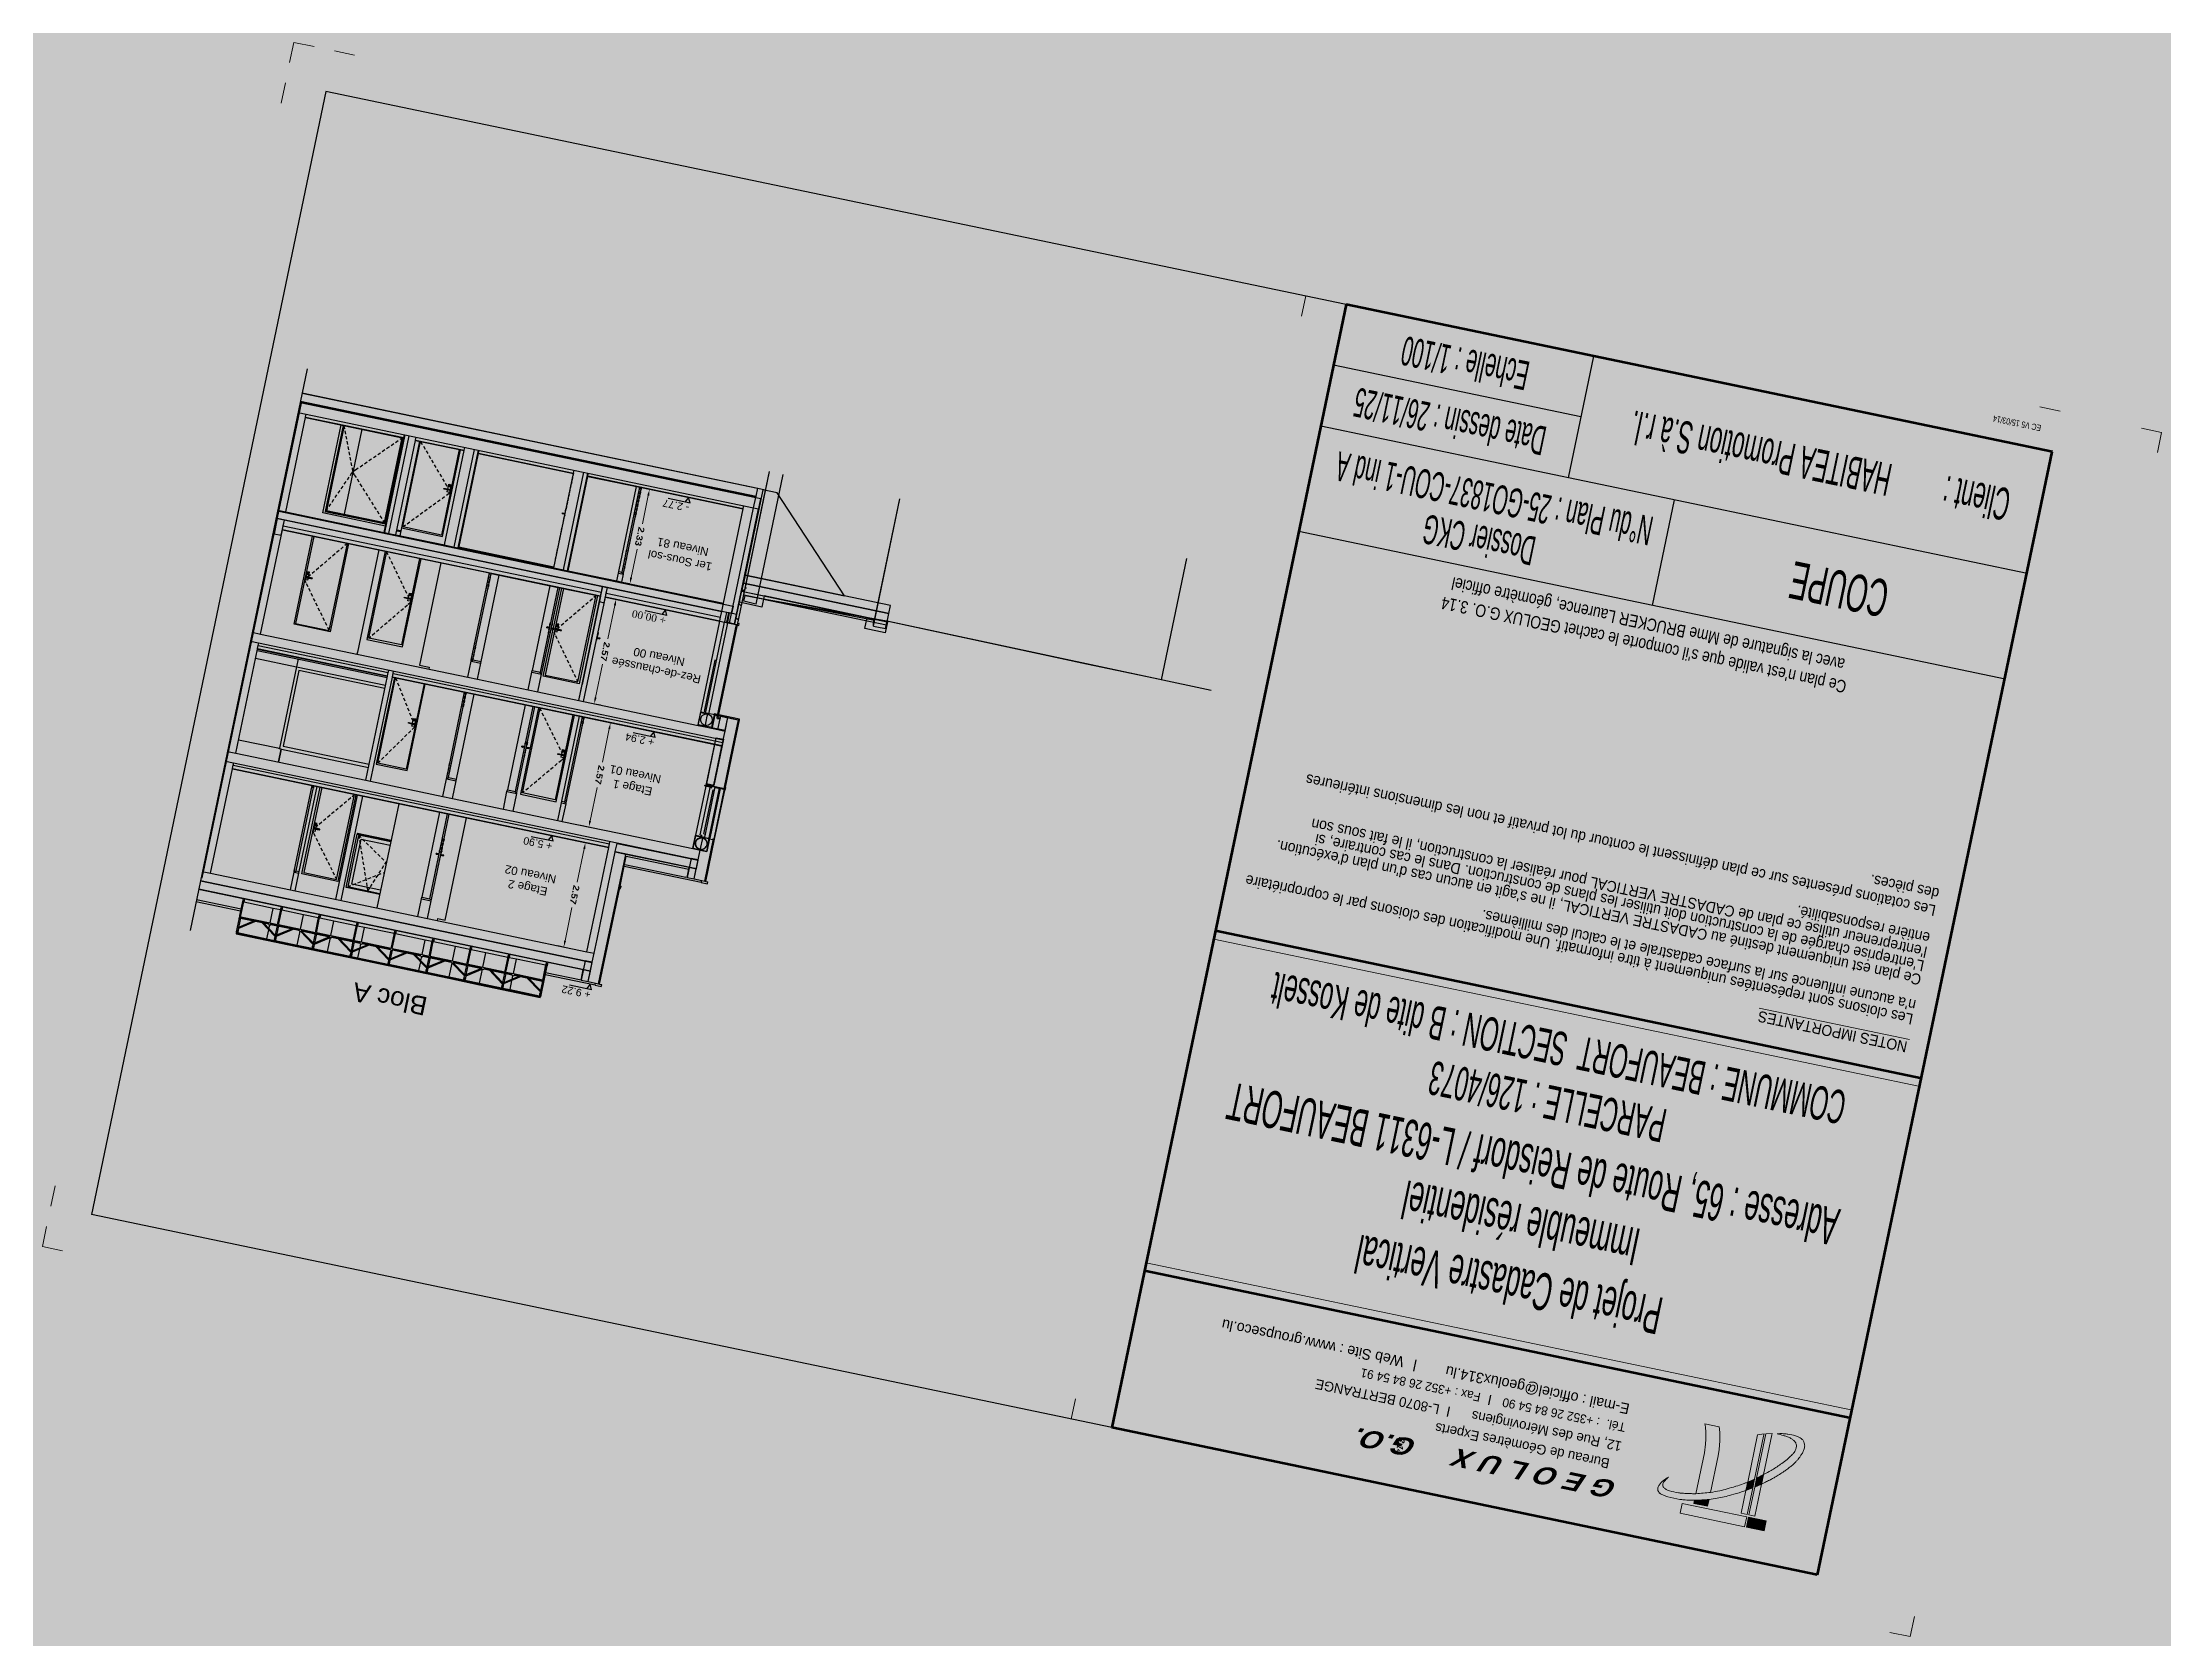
# Model space of a CAD drawing. Header units: metres. Extents: x 33868 to 138362, y -157419 to 151698.
# Drawn here: x 87731.8 to 87783, y 101528.2 to 101566.7 of the extents above; entities that cross this region are included whole.
import ezdxf
from ezdxf.enums import TextEntityAlignment as Align

# ---------------------------------------------------------------- set-up
doc = ezdxf.new("R2010")
doc.units = ezdxf.units.M
doc.header["$MEASUREMENT"] = 0
doc.linetypes.add('( Dashed )', pattern=[0.75, 0.5, -0.25])
doc.layers.add('COTATION', color=7, linetype='Continuous', lineweight=0)
doc.layers.add('COTATIONS MUR', color=7, linetype='Continuous', lineweight=0)
doc.layers.add('not_to_draw', color=8, linetype='Continuous')
doc.layers.add('to_draw', color=3, linetype='Continuous')
doc.styles.get("Standard").update_dxf_attribs({"font": 'romantic.ttf', "height": 0.17})
doc.styles.add('Standard_0', font='romantic.ttf')
doc.styles.add('Style-Arial', font='arial.ttf')
doc.styles.add('Style-Century Gothic', font='GOTHIC.TTF')
doc.styles.add('Style-Century Gothic IF', font='GOTHIC.TTF')
doc.styles.add('Style-Impact IF', font='')
doc.styles.add('Style-INTL_ENGINEERING', font='INTL_ENGINEERING.shx')
doc.styles.get('Style-Impact IF').set_extended_font_data('Impact', italic=True)
doc.dimstyles.new('COTE CV-2 petit', dxfattribs={"dimtxt": 0.15, "dimasz": 0.15, "dimexe": 0.15, "dimexo": 0.052083, "dimgap": 0.075, "dimtad": 1, "dimdsep": 46, "dimtxsty": 'Standard_0', "dimcen": 9e-05, "dimclrd": 7, "dimclre": 7, "dimazin": 3, "dimtfac": 1, "dimtdec": 0, "dimtmove": 0, "dimatfit": 1, "dimlwd": 0, "dimlwe": 0})
doc.dimstyles.new('COTES CV 1 500', dxfattribs={"dimtxt": 1.2, "dimasz": 0.00012, "dimexe": 0.1, "dimexo": 0.05, "dimgap": 0.16, "dimtad": 1, "dimzin": 1, "dimdsep": 46, "dimtxsty": 'Standard_0', "dimblk": 'TerminatorOpen_0.1', "dimcen": 0, "dimse1": 1, "dimse2": 1, "dimclrd": 7, "dimclre": 7, "dimazin": 3, "dimtfac": 1, "dimtdec": 0, "dimtmove": 0, "dimatfit": 1, "dimldrblk": 'TerminatorOpen_0.1', "dimtzin": 1, "dimlwd": -1})
doc.dimstyles.new('COTES CV 1 500 gris', dxfattribs={"dimtxt": 1.2, "dimasz": 0.00012, "dimexe": 0.1, "dimexo": 0.05, "dimgap": 0.16, "dimtad": 1, "dimzin": 1, "dimdsep": 46, "dimtxsty": 'Standard_0', "dimblk": 'TerminatorOpen_0.1', "dimcen": 0, "dimse1": 1, "dimse2": 1, "dimclrd": 9, "dimclre": 9, "dimazin": 3, "dimtfac": 1, "dimtdec": 0, "dimtmove": 0, "dimatfit": 1, "dimldrblk": 'TerminatorOpen_0.1', "dimtzin": 1, "dimlwd": -1})
doc.dimstyles.new('EP MUR', dxfattribs={"dimtxt": 0.15, "dimasz": 0.15, "dimexe": 1.5e-05, "dimexo": 1.5e-05, "dimgap": 0.015, "dimtad": 1, "dimjust": 4, "dimzin": 9, "dimdsep": 46, "dimtxsty": 'Standard_0', "dimblk": 'TerminatorOpen', "dimcen": 0, "dimse1": 1, "dimse2": 1, "dimclrd": 254, "dimclre": 7, "dimclrt": 7, "dimazin": 3, "dimtfac": 1, "dimtdec": 0, "dimtmove": 0, "dimatfit": 1, "dimldrblk": 'TerminatorOpen', "dimtzin": 9, "dimlwd": -1})

msp = doc.modelspace()

# ---------------------------------------------------------------- texts
at = {"layer": 'not_to_draw', "color": 7, "linetype": 'Continuous', "lineweight": 13}
for s, height, rotation, style, width, p in [('Echelle : 1/100', 0.702, 168.2063, 'Style-Century Gothic', 0.5, (87766.161, 101558.957)), ('Date dessin : 26/11/25', 0.702, 168.2063, 'Style-Century Gothic', 0.5, (87765.789, 101557.549)), ('HABITEA Promotion S.à r.l.', 0.78, 168.1913, 'Style-Century Gothic', 0.5, (87773.292, 101556.783)), ('N°du Plan : 25-GO1837-COU-1 ind A', 0.702, 168.2063, 'Style-Century Gothic', 0.5, (87766.859, 101555.69)), ('Client :', 0.78, 168.1913, 'Style-Century Gothic', 0.5, (87778.502, 101555.694)), ('Dossier CKG', 0.702, 168.2063, 'Style-Century Gothic', 0.5, (87766.493, 101554.691)), ('COUPE', 0.9, 168.1913, 'Style-Arial', 0.533333, (87775.186, 101553.498)), ('COMMUNE : BEAUFORT  SECTION : B dite de Kosselt', 0.81225, 168.1913, 'Style-Arial', 0.5, (87768.414, 101542.415)), ('PARCELLE : 126/4073', 0.81225, 168.1913, 'Style-Arial', 0.5, (87768.146, 101541.129)), ('Adresse : 65, Route de Reisdorf / L-6311 BEAUFORT', 0.9, 168.1913, 'Style-Arial', 0.5, (87767.8, 101539.623)), ('Immeuble résidentiel', 0.9, 168.1913, 'Style-Arial', 0.5, (87767.503, 101538.2)), ('Projet de Cadastre Vertical', 0.9, 168.1913, 'Style-Arial', 0.5, (87767.211, 101536.712))]:
    msp.add_text(s, height=height, rotation=rotation, dxfattribs=dict(at, style=style, width=width)).set_placement(p, align=Align.MIDDLE_CENTER)
at = {"layer": 'not_to_draw', "color": 7, "linetype": 'Continuous', "lineweight": 0}
for s, height, style, width, p in [('EC V5 15/03/14', 0.15, 'Style-INTL_ENGINEERING', 0.666665, (87779.485, 101557.507)), ("Ce plan n'est valide que s'il comporte le cachet GEOLUX G.O. 3.14", 0.3, 'Style-Century Gothic', 0.833335, (87770.473, 101552.157))]:
    msp.add_text(s, height=height, rotation=168.1913, dxfattribs=dict(at, style=style, width=width)).set_placement(p, align=Align.MIDDLE_CENTER)
at = {"layer": 'not_to_draw', "color": 250, "linetype": 'Continuous', "lineweight": 0, "style": 'Style-Century Gothic', "width": 0.833335}
msp.add_text('avec la signature de Mme BRUCKER Laurence, géomètre officiel', height=0.3, rotation=168.1913, dxfattribs=at).set_placement((87770.578, 101552.659), align=Align.MIDDLE_CENTER)
at = {"layer": 'not_to_draw', "color": 7, "linetype": '( Dashed )', "lineweight": 13, "style": 'Style-Arial'}
msp.add_text('Bloc A', height=0.45, rotation=168.2063, dxfattribs=at).set_placement((87740.201, 101543.606), align=Align.MIDDLE_CENTER)
at = {"layer": 'not_to_draw', "color": 7, "linetype": 'Continuous', "lineweight": 0, "style": 'Style-Century Gothic IF'}
for s, p in [('Fax : +352 26 84 54 91', (87766.549, 101534.092)), ('Tél.  : +352 26 84 54 90', (87770.05, 101533.362))]:
    msp.add_text(s, height=0.21382, rotation=168.2167, dxfattribs=at).set_placement(p)
at = {"layer": 'not_to_draw', "color": 7, "linetype": 'Continuous', "lineweight": 13, "style": 'Style-Century Gothic'}
for s, p in [('L-8070 BERTRANGE', (87765.56, 101533.81)), ('12, Rue des Mérovingiens', (87769.957, 101532.917))]:
    msp.add_text(s, height=0.23758, rotation=168.2188, dxfattribs=at).set_placement(p)
at = {"layer": 'not_to_draw', "color": 7, "linetype": 'Continuous', "lineweight": 40, "style": 'Style-Impact IF'}
for s, height, rotation, width, p in [('G E O L U X     G.O. ', 0.43763, 168.2146, 1.501108, (87769.87, 101531.946)), ('3.14', 0.1596, 258.2167, 1.201752, (87764.564, 101533.052))]:
    msp.add_text(s, height=height, rotation=rotation, dxfattribs=dict(at, width=width)).set_placement(p)
at = {"layer": 'not_to_draw', "color": 30, "linetype": 'Continuous', "lineweight": 13, "true_color": 0xec7703, "style": 'Style-Century Gothic'}
msp.add_text('Bureau de Géomètres Experts', height=0.23758, rotation=168.2188, dxfattribs=at).set_placement((87767.54, 101532.823), align=Align.MIDDLE_CENTER)
at = {"layer": 'not_to_draw', "color": 7, "char_height": 0.2, "attachment_point": 5, "rotation": 168.2063}
for s, insert in [('\\fArial|b0|i0|c00|p39;1er Sous-sol\\PNiveau 81', (87747.24, 101554.36)), ('\\fArial|b0|i0|c00|p39;Rez-de-chaussée\\PNiveau 00', (87746.667, 101551.706)), ('\\fArial|b0|i0|c00|p39;Etage 1\\PNiveau 01', (87746.094, 101548.873)), ('\\fArial|b0|i0|c00|p39;Etage 2\\PNiveau 02', (87743.563, 101546.457))]:
    msp.add_mtext(s, dxfattribs=dict(at, insert=insert))
at = {"layer": 'not_to_draw', "color": 7, "linetype": 'Continuous', "lineweight": 0, "attachment_point": 7}
for s, insert, char_height, rotation, line_spacing_factor, style in [('\\H1x;\\W0.909091;\\C7;Les cotations présentes sur ce plan définissent le contour du lot privatif et non les dimensions intérieures\\P\\P\\P', (87777.696, 101546.612), 0.264, 168.1964, 0.776524, 'Style-Arial'), ("\\H1x;\\W0.909091;\\C7;Ce plan est uniquement destiné au CADASTRE VERTICAL, il ne s'agit en aucun cas d'un plan d'exécution.\\PL'entreprise chargée de la construction doit utiliser les plans de construction. Dans le cas contraire, si \\Pl'entrepreneur utilise ce plan de CADASTRE VERTICAL pour réaliser la construction, il le fait sous son\\Pentière responsabilité.\\P\\P", (87777.487, 101545.611), 0.264, 168.1964, 0.776524, 'Style-Arial'), ("\\H1x;\\W0.909091;NOTES IMPORTANTES\\P\\PLes cloisons sont repésentées uniquement à titre informatif. Une modification des cloisons par le copropriétaire \\Pn'a aucune influence sur la surface cadastrale et le calcul des millièmes.\\P", (87777.063, 101543.58), 0.264, 168.1964, 0.776524, 'Style-Arial'), ('\\H1x;\\W0.909091;\\C7;des pièces.\\P\\P\\P', (87777.78, 101547.015), 0.264, 168.1964, 0.776524, 'Style-Arial'), ('Web Site : www.groupseco.lu', (87764.717, 101535.041), 0.25658, 168.2167, 0.6, 'Style-Century Gothic IF'), ('E-mail : officiel@geolux314.lu', (87770.163, 101533.905), 0.25658, 168.2167, 0.6, 'Style-Century Gothic IF')]:
    msp.add_mtext(s, dxfattribs=dict(at, insert=insert, char_height=char_height, rotation=rotation, line_spacing_factor=line_spacing_factor, style=style))

# ---------------------------------------------------------------- blocks, each defined once
blk = doc.blocks.new('*D249')
at = {"layer": 'COTATION', "color": 7, "linetype": 'Continuous', "lineweight": 0, "transparency": 16777216}
for p, q in [((87745.049972, 101547.354861), (87744.778078, 101547.411631)), ((87744.894253, 101547.23414), (87744.726017, 101546.428396)), ((87744.430087, 101545.011081), (87744.598323, 101545.816824)), ((87744.524489, 101544.838135), (87744.252595, 101544.894906))]:
    blk.add_line(p, q, dxfattribs=at)
at = {"layer": 'COTATION', "color": 7, "linetype": 'Continuous', "lineweight": 13, "transparency": 16777216}
for points in [[(87744.918726, 101547.22903), (87744.869781, 101547.239249), (87744.924912, 101547.380973)], [(87744.454559, 101545.005971), (87744.405615, 101545.016191), (87744.399429, 101544.864247)]]:
    blk.add_solid(points, dxfattribs=at)
at = {"layer": 'Defpoints', "color": 0, "linetype": 'Continuous', "lineweight": 13, "transparency": 16777216}
for p in [(87745.100956, 101547.344216), (87744.399429, 101544.864247), (87744.575473, 101544.82749)]:
    blk.add_point(p, dxfattribs=at)
at = {"layer": 'COTATION', "color": 0, "linetype": 'Continuous', "lineweight": 0, "transparency": 16777216, "insert": (87744.66217, 101546.12261), "char_height": 0.15, "attachment_point": 5, "rotation": 258.206325, "style": 'Standard_0'}
blk.add_mtext('\\A1;\\fArial Black|b0|i0|c00|p39;2.57', dxfattribs=at)
blk = doc.blocks.new('*D250')
at = {"layer": 'COTATION', "color": 7, "linetype": 'Continuous', "lineweight": 0, "transparency": 16777216}
for p, q in [((87745.32535, 101550.319154), (87745.676326, 101550.245871)), ((87745.498834, 101550.129696), (87745.330905, 101549.325421)), ((87745.035281, 101547.909573), (87745.203211, 101548.713848)), ((87744.80048, 101547.805364), (87745.151457, 101547.732082))]:
    blk.add_line(p, q, dxfattribs=at)
at = {"layer": 'COTATION', "color": 7, "linetype": 'Continuous', "lineweight": 13, "transparency": 16777216}
for points in [[(87745.523307, 101550.124586), (87745.474362, 101550.134806), (87745.529493, 101550.276529)], [(87745.059754, 101547.904464), (87745.010809, 101547.914683), (87745.004623, 101547.76274)]]:
    blk.add_solid(points, dxfattribs=at)
at = {"layer": 'Defpoints', "color": 0, "linetype": 'Continuous', "lineweight": 13, "transparency": 16777216}
for p in [(87745.274366, 101550.329799), (87745.529493, 101550.276529), (87744.749497, 101547.816009)]:
    blk.add_point(p, dxfattribs=at)
at = {"layer": 'COTATION', "color": 0, "linetype": 'Continuous', "lineweight": 0, "transparency": 16777216, "insert": (87745.267058, 101549.019635), "char_height": 0.15, "attachment_point": 5, "rotation": 258.206325, "style": 'Standard_0'}
blk.add_mtext('\\A1;\\fArial Black|b0|i0|c00|p39;2.57', dxfattribs=at)
blk = doc.blocks.new('*D251')
at = {"layer": 'COTATION', "color": 7, "linetype": 'Continuous', "lineweight": 0, "transparency": 16777216}
for p, q in [((87745.631605, 101553.106398), (87745.463369, 101552.300655)), ((87745.663142, 101553.253048), (87745.809097, 101553.222573)), ((87745.167439, 101550.883339), (87745.335675, 101551.689082)), ((87745.137659, 101550.736322), (87745.283614, 101550.705847))]:
    blk.add_line(p, q, dxfattribs=at)
at = {"layer": 'COTATION', "color": 7, "linetype": 'Continuous', "lineweight": 13, "transparency": 16777216}
for points in [[(87745.656077, 101553.101288), (87745.607133, 101553.111508), (87745.662263, 101553.253231)], [(87745.191911, 101550.878229), (87745.142967, 101550.888448), (87745.136781, 101550.736505)]]:
    blk.add_solid(points, dxfattribs=at)
at = {"layer": 'Defpoints', "color": 0, "linetype": 'Continuous', "lineweight": 13, "transparency": 16777216}
for p in [(87745.612158, 101553.263693), (87745.086675, 101550.746967), (87745.136781, 101550.736505)]:
    blk.add_point(p, dxfattribs=at)
at = {"layer": 'COTATION', "color": 0, "linetype": 'Continuous', "lineweight": 0, "transparency": 16777216, "insert": (87745.399522, 101551.994868), "char_height": 0.15, "attachment_point": 5, "rotation": 258.206325, "style": 'Standard_0'}
blk.add_mtext('\\A1;\\fArial Black|b0|i0|c00|p39;2.57', dxfattribs=at)
blk = doc.blocks.new('*D252')
at = {"layer": 'COTATION', "color": 7, "linetype": 'Continuous', "lineweight": 0, "transparency": 16777216}
for p, q in [((87746.440249, 101555.765249), (87746.296877, 101555.078591)), ((87746.46156, 101555.914034), (87746.324073, 101555.942741)), ((87746.025749, 101553.78006), (87746.16912, 101554.466718)), ((87745.985744, 101553.635179), (87745.848257, 101553.663885))]:
    blk.add_line(p, q, dxfattribs=at)
at = {"layer": 'COTATION', "color": 7, "linetype": 'Continuous', "lineweight": 13, "transparency": 16777216}
for points in [[(87746.464721, 101555.760139), (87746.415776, 101555.770359), (87746.470907, 101555.912083)], [(87746.050221, 101553.774951), (87746.001277, 101553.78517), (87745.995091, 101553.633227)]]:
    blk.add_solid(points, dxfattribs=at)
at = {"layer": 'Defpoints', "color": 0, "linetype": 'Continuous', "lineweight": 13, "transparency": 16777216}
for p in [(87746.512544, 101555.903389), (87745.995091, 101553.633227), (87746.036728, 101553.624533)]:
    blk.add_point(p, dxfattribs=at)
at = {"layer": 'COTATION', "color": 0, "linetype": 'Continuous', "lineweight": 0, "transparency": 16777216, "insert": (87746.232999, 101554.772655), "char_height": 0.15, "attachment_point": 5, "rotation": 258.206325, "style": 'Standard_0'}
blk.add_mtext('\\A1;\\fArial Black|b0|i0|c00|p39;2.33', dxfattribs=at)
blk = doc.blocks.new('niv fini droit')
at = {"color": 0}
for p, q in [((-0.035, 0.07), (0, 0)), ((-0.035, 0.07), (0.265, 0.07)), ((0, 0), (0.035, 0.07))]:
    blk.add_line(p, q, dxfattribs=at)
blk.add_attdef('NFS', (0, 0), '', height=0.1, dxfattribs=at)
blk = doc.blocks.new('TerminatorOpen')
at = {"color": 0, "linetype": 'ByBlock', "lineweight": -2}
for q in [(-1, 0.5), (-1, 0), (-1, -0.5)]:
    blk.add_line((0, 0), q, dxfattribs=at)
blk = doc.blocks.new('*D267')
at = {"layer": 'COTATIONS MUR', "color": 254, "linetype": 'Continuous', "transparency": 16777216}
for p, q in [((87932.35842, 101479.713243), (84241.796517, 102250.288349)), ((87932.887021, 101479.602873), (87933.033854, 101479.572215))]:
    blk.add_line(p, q, dxfattribs=at)
at = {"layer": 'Defpoints', "color": 0, "linetype": 'Continuous', "lineweight": 13, "transparency": 16777216}
for p in [(87932.539281, 101479.845554), (87932.774214, 101479.796501), (87932.505253, 101479.682585)]:
    blk.add_point(p, dxfattribs=at)
at = {"layer": 'COTATIONS MUR', "color": 254, "linetype": 'Continuous', "transparency": 16777216, "xscale": 0.15, "yscale": 0.15, "zscale": 0.15}
for p, rotation in [((87932.505253, 101479.682585), 348.206299), ((87932.740187, 101479.633532), 168.206299)]:
    blk.add_blockref('TerminatorOpen', p, dxfattribs=dict(at, rotation=rotation))
at = {"layer": 'COTATIONS MUR', "color": 7, "linetype": 'Continuous', "transparency": 16777216, "insert": (85930.08147, 101113.457326), "char_height": 0.15, "attachment_point": 5, "rotation": 168.206325, "style": 'Standard_0'}
blk.add_mtext('\\H1500;0.24', dxfattribs=at)
blk = doc.blocks.new('*D268')
at = {"layer": 'COTATIONS MUR', "color": 254, "linetype": 'Continuous', "transparency": 16777216}
for p, q in [((87931.578159, 101477.898901), (88700.344074, 105168.838094)), ((87931.46807, 101477.370349), (87931.437484, 101477.2235))]:
    blk.add_line(p, q, dxfattribs=at)
at = {"layer": 'Defpoints', "color": 0, "linetype": 'Continuous', "lineweight": 13, "transparency": 16777216}
for p in [(87931.524196, 101477.756922), (87931.547573, 101477.752052), (87931.475279, 101477.522066)]:
    blk.add_point(p, dxfattribs=at)
at = {"layer": 'COTATIONS MUR', "color": 254, "linetype": 'Continuous', "transparency": 16777216, "xscale": 0.15, "yscale": 0.15, "zscale": 0.15}
for p, rotation in [((87931.547573, 101477.752052), 258.234385), ((87931.498656, 101477.517197), 78.234385)]:
    blk.add_blockref('TerminatorOpen', p, dxfattribs=dict(at, rotation=rotation))
at = {"layer": 'COTATIONS MUR', "color": 7, "linetype": 'Continuous', "transparency": 16777216, "insert": (87564.340778, 103479.996073), "char_height": 0.15, "attachment_point": 5, "rotation": 78.2343614, "style": 'Standard_0'}
blk.add_mtext('\\H1500;0.24', dxfattribs=at)
blk = doc.blocks.new('*D272')
at = {"layer": 'COTATIONS MUR', "color": 254, "linetype": 'Continuous', "transparency": 16777216}
for p, q in [((87930.725688, 101476.296879), (84235.819599, 102247.779035)), ((87931.136821, 101476.211036), (87931.283655, 101476.180378))]:
    blk.add_line(p, q, dxfattribs=at)
at = {"layer": 'Defpoints', "color": 0, "linetype": 'Continuous', "lineweight": 13, "transparency": 16777216}
for p in [(87930.872521, 101476.266221), (87930.880987, 101476.306766), (87930.998453, 101476.282239)]:
    blk.add_point(p, dxfattribs=at)
at = {"layer": 'COTATIONS MUR', "color": 254, "linetype": 'Continuous', "transparency": 16777216, "xscale": 0.15, "yscale": 0.15, "zscale": 0.15}
for p, rotation in [((87930.872521, 101476.266221), 348.206299), ((87930.989988, 101476.241695), 168.206299)]:
    blk.add_blockref('TerminatorOpen', p, dxfattribs=dict(at, rotation=rotation))
at = {"layer": 'COTATIONS MUR', "color": 7, "linetype": 'Continuous', "transparency": 16777216, "insert": (85926.276645, 101110.494487), "char_height": 0.15, "attachment_point": 5, "rotation": 168.206325, "style": 'Standard_0'}
blk.add_mtext('\\H1500;0.12', dxfattribs=at)
blk = doc.blocks.new('*D275')
at = {"layer": 'COTATIONS MUR', "color": 254, "linetype": 'Continuous', "transparency": 16777216}
for p, q in [((87955.745465, 101572.823622), (87955.776124, 101572.970456)), ((87955.648381, 101572.35865), (87198.679013, 97946.959531))]:
    blk.add_line(p, q, dxfattribs=at)
at = {"layer": 'Defpoints', "color": 0, "linetype": 'Continuous', "lineweight": 13, "transparency": 16777216}
for p in [(87955.559356, 101572.530473), (87955.595124, 101572.701778), (87955.714807, 101572.676789)]:
    blk.add_point(p, dxfattribs=at)
at = {"layer": 'COTATIONS MUR', "color": 254, "linetype": 'Continuous', "transparency": 16777216, "xscale": 0.15, "yscale": 0.15, "zscale": 0.15}
for p, rotation in [((87955.679039, 101572.505483), 78.206299), ((87955.714807, 101572.676789), 258.206299)]:
    blk.add_blockref('TerminatorOpen', p, dxfattribs=dict(at, rotation=rotation))
at = {"layer": 'COTATIONS MUR', "color": 7, "linetype": 'Continuous', "transparency": 16777216, "insert": (88328.707167, 99602.663092), "char_height": 0.15, "attachment_point": 5, "rotation": 258.206325, "style": 'Standard_0'}
blk.add_mtext('\\H1500;0.18', dxfattribs=at)
blk = doc.blocks.new('*D276')
at = {"layer": 'COTATIONS MUR', "color": 254, "linetype": 'Continuous', "transparency": 16777216}
for p, q in [((87950.547538, 101567.430085), (87182.240055, 97887.728646)), ((87950.610829, 101567.73321), (87950.578196, 101567.576919))]:
    blk.add_line(p, q, dxfattribs=at)
at = {"layer": 'Defpoints', "color": 0, "linetype": 'Continuous', "lineweight": 13, "transparency": 16777216}
for p in [(87950.59336, 101567.890092), (87950.641487, 101567.880043), (87950.49941, 101567.440134)]:
    blk.add_point(p, dxfattribs=at)
at = {"layer": 'COTATIONS MUR', "color": 254, "linetype": 'Continuous', "transparency": 16777216, "xscale": 0.15, "yscale": 0.15, "zscale": 0.15}
for p, rotation in [((87950.641487, 101567.880043), 78.206299), ((87950.547538, 101567.430085), 258.206299)]:
    blk.add_blockref('TerminatorOpen', p, dxfattribs=dict(at, rotation=rotation))
at = {"layer": 'COTATIONS MUR', "color": 7, "linetype": 'Continuous', "transparency": 16777216, "insert": (88323.367498, 99569.449556), "char_height": 0.15, "attachment_point": 5, "rotation": 258.206325, "style": 'Standard_0'}
blk.add_mtext('\\H1500;0.46', dxfattribs=at)
blk = doc.blocks.new('*D277')
at = {"layer": 'COTATIONS MUR', "color": 254, "linetype": 'Continuous', "transparency": 16777216}
for p, q in [((87957.142482, 101573.948089), (87957.29883, 101573.915456)), ((87957.445666, 101573.884809), (91637.204561, 100805.852553))]:
    blk.add_line(p, q, dxfattribs=at)
at = {"layer": 'Defpoints', "color": 0, "linetype": 'Continuous', "lineweight": 13, "transparency": 16777216}
for p in [(87957.003057, 101574.014245), (87957.453077, 101573.920317), (87957.445666, 101573.884809)]:
    blk.add_point(p, dxfattribs=at)
at = {"layer": 'COTATIONS MUR', "color": 254, "linetype": 'Continuous', "transparency": 16777216, "xscale": 0.15, "yscale": 0.15, "zscale": 0.15}
for p, rotation in [((87956.995646, 101573.978736), 168.210585), ((87957.445666, 101573.884809), 348.210585)]:
    blk.add_blockref('TerminatorOpen', p, dxfattribs=dict(at, rotation=rotation))
at = {"layer": 'COTATIONS MUR', "color": 7, "linetype": 'Continuous', "transparency": 16777216, "insert": (89639.398758, 100432.852506), "char_height": 0.15, "attachment_point": 5, "rotation": 168.210595, "style": 'Standard_0'}
blk.add_mtext('\\H1500;0.46', dxfattribs=at)
blk = doc.blocks.new('*D279')
at = {"layer": 'COTATIONS MUR', "color": 254, "linetype": 'Continuous', "transparency": 16777216}
for p, q in [((87949.615201, 101569.570505), (84259.053298, 102340.145611)), ((87950.143801, 101569.460135), (87950.290635, 101569.429477))]:
    blk.add_line(p, q, dxfattribs=at)
at = {"layer": 'Defpoints', "color": 0, "linetype": 'Continuous', "lineweight": 13, "transparency": 16777216}
for p in [(87949.762034, 101569.539847), (87949.778817, 101569.620223), (87950.01375, 101569.57117)]:
    blk.add_point(p, dxfattribs=at)
at = {"layer": 'COTATIONS MUR', "color": 254, "linetype": 'Continuous', "transparency": 16777216, "xscale": 0.15, "yscale": 0.15, "zscale": 0.15}
for p, rotation in [((87949.762034, 101569.539847), 348.206299), ((87949.996968, 101569.490794), 168.206299)]:
    blk.add_blockref('TerminatorOpen', p, dxfattribs=dict(at, rotation=rotation))
at = {"layer": 'COTATIONS MUR', "color": 7, "linetype": 'Continuous', "transparency": 16777216, "insert": (85947.338251, 101203.314588), "char_height": 0.15, "attachment_point": 5, "rotation": 168.206325, "style": 'Standard_0'}
blk.add_mtext('\\H1500;0.24', dxfattribs=at)
blk = doc.blocks.new('*D280')
at = {"layer": 'COTATIONS MUR', "color": 254, "linetype": 'Continuous', "transparency": 16777216}
for p, q in [((87949.73003, 101575.991637), (87949.583197, 101576.022295)), ((87950.258631, 101575.881267), (91640.820534, 100805.306161))]:
    blk.add_line(p, q, dxfattribs=at)
at = {"layer": 'Defpoints', "color": 0, "linetype": 'Continuous', "lineweight": 13, "transparency": 16777216}
for p in [(87949.876863, 101575.960979), (87949.904641, 101576.094015), (87950.139575, 101576.044962)]:
    blk.add_point(p, dxfattribs=at)
at = {"layer": 'COTATIONS MUR', "color": 254, "linetype": 'Continuous', "transparency": 16777216, "xscale": 0.15, "yscale": 0.15, "zscale": 0.15}
for p, rotation in [((87949.876863, 101575.960979), 348.206299), ((87950.111797, 101575.911925), 168.206299)]:
    blk.add_blockref('TerminatorOpen', p, dxfattribs=dict(at, rotation=rotation))
at = {"layer": 'COTATIONS MUR', "color": 7, "linetype": 'Continuous', "transparency": 16777216, "insert": (89638.690417, 100439.019586), "char_height": 0.15, "attachment_point": 5, "rotation": 168.206325, "style": 'Standard_0'}
blk.add_mtext('\\H1500;0.24', dxfattribs=at)
blk = doc.blocks.new('*D281')
at = {"layer": 'COTATIONS MUR', "color": 254, "linetype": 'Continuous', "transparency": 16777216}
for p, q in [((87952.698007, 101577.028279), (84262.136104, 102347.603385)), ((87953.226608, 101576.917909), (87953.373441, 101576.887251))]:
    blk.add_line(p, q, dxfattribs=at)
at = {"layer": 'Defpoints', "color": 0, "linetype": 'Continuous', "lineweight": 13, "transparency": 16777216}
for p in [(87952.844841, 101576.997621), (87952.846461, 101577.005381), (87953.081395, 101576.956328)]:
    blk.add_point(p, dxfattribs=at)
at = {"layer": 'COTATIONS MUR', "color": 254, "linetype": 'Continuous', "transparency": 16777216, "xscale": 0.15, "yscale": 0.15, "zscale": 0.15}
for p, rotation in [((87952.844841, 101576.997621), 348.206299), ((87953.079774, 101576.948568), 168.206299)]:
    blk.add_blockref('TerminatorOpen', p, dxfattribs=dict(at, rotation=rotation))
at = {"layer": 'COTATIONS MUR', "color": 7, "linetype": 'Continuous', "transparency": 16777216, "insert": (85950.421057, 101210.772362), "char_height": 0.15, "attachment_point": 5, "rotation": 168.206325, "style": 'Standard_0'}
blk.add_mtext('\\H1500;0.24', dxfattribs=at)
blk = doc.blocks.new('*D283')
at = {"layer": 'COTATIONS MUR', "color": 254, "linetype": 'Continuous', "transparency": 16777216}
for p, q in [((87948.424139, 101573.162107), (84253.51805, 102344.644262)), ((87948.835273, 101573.076264), (87948.982107, 101573.045606))]:
    blk.add_line(p, q, dxfattribs=at)
at = {"layer": 'Defpoints', "color": 0, "linetype": 'Continuous', "lineweight": 13, "transparency": 16777216}
for p in [(87948.589491, 101573.22014), (87948.68844, 101573.106922), (87948.706958, 101573.195613)]:
    blk.add_point(p, dxfattribs=at)
at = {"layer": 'COTATIONS MUR', "color": 254, "linetype": 'Continuous', "transparency": 16777216, "xscale": 0.15, "yscale": 0.15, "zscale": 0.15}
for p, rotation in [((87948.570973, 101573.131449), 348.206299), ((87948.68844, 101573.106922), 168.206299)]:
    blk.add_blockref('TerminatorOpen', p, dxfattribs=dict(at, rotation=rotation))
at = {"layer": 'COTATIONS MUR', "color": 7, "linetype": 'Continuous', "transparency": 16777216, "insert": (85943.975097, 101207.359715), "char_height": 0.15, "attachment_point": 5, "rotation": 168.206325, "style": 'Standard_0'}
blk.add_mtext('\\H1500;0.12', dxfattribs=at)
blk = doc.blocks.new('*D284')
at = {"layer": 'COTATIONS MUR', "color": 254, "linetype": 'Continuous', "transparency": 16777216}
for p, q in [((87965.791596, 101669.274772), (87965.758894, 101669.11815)), ((87965.728236, 101668.971316), (87197.420753, 97989.269877))]:
    blk.add_line(p, q, dxfattribs=at)
at = {"layer": 'Defpoints', "color": 0, "linetype": 'Continuous', "lineweight": 13, "transparency": 16777216}
for p in [(87965.852651, 101669.415259), (87965.728236, 101668.971316), (87965.758632, 101668.96497)]:
    blk.add_point(p, dxfattribs=at)
at = {"layer": 'COTATIONS MUR', "color": 254, "linetype": 'Continuous', "transparency": 16777216, "xscale": 0.15, "yscale": 0.15, "zscale": 0.15}
for p, rotation in [((87965.728236, 101668.971316), 258.206299), ((87965.822254, 101669.421606), 78.206299)]:
    blk.add_blockref('TerminatorOpen', p, dxfattribs=dict(at, rotation=rotation))
at = {"layer": 'COTATIONS MUR', "color": 7, "linetype": 'Continuous', "transparency": 16777216, "insert": (88338.548197, 99670.990787), "char_height": 0.15, "attachment_point": 5, "rotation": 258.206325, "style": 'Standard_0'}
blk.add_mtext('\\H1500;0.46', dxfattribs=at)
blk = doc.blocks.new('*D286')
at = {"layer": 'COTATIONS MUR', "color": 254, "linetype": 'Continuous', "transparency": 16777216}
for p, q in [((87975.626867, 101672.162273), (87975.783489, 101672.129571)), ((87975.930323, 101672.098913), (91655.631729, 100903.791269))]:
    blk.add_line(p, q, dxfattribs=at)
at = {"layer": 'Defpoints', "color": 0, "linetype": 'Continuous', "lineweight": 13, "transparency": 16777216}
for p in [(87975.930323, 101672.098913), (87975.695938, 101670.97636), (87975.125496, 101670.494924)]:
    blk.add_point(p, dxfattribs=at)
at = {"layer": 'COTATIONS MUR', "color": 254, "linetype": 'Continuous', "transparency": 16777216, "xscale": 0.15, "yscale": 0.15, "zscale": 0.15}
for p, rotation in [((87975.480034, 101672.192932), 168.206297), ((87975.930323, 101672.098913), 348.206297)]:
    blk.add_blockref('TerminatorOpen', p, dxfattribs=dict(at, rotation=rotation))
at = {"layer": 'COTATIONS MUR', "color": 7, "linetype": 'Continuous', "transparency": 16777216, "insert": (89657.798016, 100530.940737), "char_height": 0.15, "attachment_point": 5, "rotation": 168.206325, "style": 'Standard_0'}
blk.add_mtext('\\H1500;0.46', dxfattribs=at)
blk = doc.blocks.new('*D287')
at = {"layer": 'COTATIONS MUR', "color": 254, "linetype": 'Continuous', "transparency": 16777216}
for p, q in [((87965.501679, 101671.812339), (84446.535109, 102406.559)), ((87965.75619, 101671.759198), (87965.648513, 101671.781681))]:
    blk.add_line(p, q, dxfattribs=at)
at = {"layer": 'Defpoints', "color": 0, "linetype": 'Continuous', "lineweight": 13, "transparency": 16777216}
for p in [(87965.501679, 101671.812339), (87965.522744, 101671.913225), (87965.924088, 101671.829425)]:
    blk.add_point(p, dxfattribs=at)
at = {"layer": 'COTATIONS MUR', "color": 254, "linetype": 'Continuous', "transparency": 16777216, "xscale": 0.15, "yscale": 0.15, "zscale": 0.15}
for p, rotation in [((87965.501679, 101671.812339), 168.206299), ((87965.903024, 101671.72854), 348.206299)]:
    blk.add_blockref('TerminatorOpen', p, dxfattribs=dict(at, rotation=rotation))
at = {"layer": 'COTATIONS MUR', "color": 7, "linetype": 'Continuous', "transparency": 16777216, "insert": (86049.022395, 101287.642199), "char_height": 0.15, "attachment_point": 5, "rotation": 168.206325, "style": 'Standard_0'}
blk.add_mtext('\\H1500;0.41', dxfattribs=at)
blk = doc.blocks.new('*D289')
at = {"layer": 'COTATIONS MUR', "color": 254, "linetype": 'Continuous', "transparency": 16777216}
for p, q in [((87968.240162, 101674.034178), (84273.334073, 102445.516333)), ((87968.651296, 101673.948334), (87968.798129, 101673.917676))]:
    blk.add_line(p, q, dxfattribs=at)
at = {"layer": 'Defpoints', "color": 0, "linetype": 'Continuous', "lineweight": 13, "transparency": 16777216}
for p in [(87968.365931, 101673.902633), (87968.386995, 101674.003519), (87968.483398, 101673.878107)]:
    blk.add_point(p, dxfattribs=at)
at = {"layer": 'COTATIONS MUR', "color": 254, "linetype": 'Continuous', "transparency": 16777216, "xscale": 0.15, "yscale": 0.15, "zscale": 0.15}
for p, rotation in [((87968.386995, 101674.003519), 348.206299), ((87968.504462, 101673.978993), 168.206299)]:
    blk.add_blockref('TerminatorOpen', p, dxfattribs=dict(at, rotation=rotation))
at = {"layer": 'COTATIONS MUR', "color": 7, "linetype": 'Continuous', "transparency": 16777216, "insert": (85963.791119, 101308.231785), "char_height": 0.15, "attachment_point": 5, "rotation": 168.206325, "style": 'Standard_0'}
blk.add_mtext('\\H1500;0.12', dxfattribs=at)
blk = doc.blocks.new('*D290')
at = {"layer": 'COTATIONS MUR', "color": 254, "linetype": 'Continuous', "transparency": 16777216}
for p, q in [((87966.932952, 101672.848551), (87966.96361, 101672.995385)), ((87966.847109, 101672.437418), (87195.364954, 97977.531329))]:
    blk.add_line(p, q, dxfattribs=at)
at = {"layer": 'Defpoints', "color": 0, "linetype": 'Continuous', "lineweight": 13, "transparency": 16777216}
for p in [(87966.972111, 101672.68714), (87966.877767, 101672.584251), (87966.947585, 101672.569673)]:
    blk.add_point(p, dxfattribs=at)
at = {"layer": 'COTATIONS MUR', "color": 254, "linetype": 'Continuous', "transparency": 16777216, "xscale": 0.15, "yscale": 0.15, "zscale": 0.15}
for p, rotation in [((87966.902294, 101672.701718), 258.206299), ((87966.877767, 101672.584251), 78.206299)]:
    blk.add_blockref('TerminatorOpen', p, dxfattribs=dict(at, rotation=rotation))
at = {"layer": 'COTATIONS MUR', "color": 7, "linetype": 'Continuous', "transparency": 16777216, "insert": (88332.649502, 99667.988375), "char_height": 0.15, "attachment_point": 5, "rotation": 258.206325, "style": 'Standard_0'}
blk.add_mtext('\\H1500;0.12', dxfattribs=at)
blk = doc.blocks.new('*D295')
at = {"layer": 'COTATIONS MUR', "color": 254, "linetype": 'Continuous', "transparency": 16777216}
for p, q in [((87945.065979, 101574.040284), (84426.099408, 102308.786946)), ((87945.32049, 101573.987143), (87945.212812, 101574.009626))]:
    blk.add_line(p, q, dxfattribs=at)
at = {"layer": 'Defpoints', "color": 0, "linetype": 'Continuous', "lineweight": 13, "transparency": 16777216}
for p in [(87945.065979, 101574.040284), (87945.094682, 101574.177755), (87945.496027, 101574.093956)]:
    blk.add_point(p, dxfattribs=at)
at = {"layer": 'COTATIONS MUR', "color": 254, "linetype": 'Continuous', "transparency": 16777216, "xscale": 0.15, "yscale": 0.15, "zscale": 0.15}
for p, rotation in [((87945.065979, 101574.040284), 168.206299), ((87945.467324, 101573.956485), 348.206299)]:
    blk.add_blockref('TerminatorOpen', p, dxfattribs=dict(at, rotation=rotation))
at = {"layer": 'COTATIONS MUR', "color": 7, "linetype": 'Continuous', "transparency": 16777216, "insert": (86028.586695, 101189.870145), "char_height": 0.15, "attachment_point": 5, "rotation": 168.206325, "style": 'Standard_0'}
blk.add_mtext('\\H1500;0.41', dxfattribs=at)
blk = doc.blocks.new('TerminatorOpen_0.1')
at = {"color": 0, "linetype": 'ByBlock', "lineweight": -2}
for q in [(-1, 0.05), (-1, 0), (-1, -0.05)]:
    blk.add_line((0, 0), q, dxfattribs=at)
blk = doc.blocks.new('*D296')
at = {"layer": 'COTATION', "color": 7, "linetype": 'Continuous', "transparency": 16777216}
for p, q in [((88114.575355, 101401.403617), (88125.011277, 101451.385005)), ((88125.011301, 101451.385122), (88125.011326, 101451.38524))]:
    blk.add_line(p, q, dxfattribs=at)
at = {"layer": 'Defpoints', "color": 0, "linetype": 'Continuous', "lineweight": 13, "transparency": 16777216}
for p in [(88125.011301, 101451.385122), (88126.292791, 101451.117552), (88115.856806, 101401.135933)]:
    blk.add_point(p, dxfattribs=at)
at = {"layer": 'COTATION', "color": 7, "linetype": 'Continuous', "transparency": 16777216, "xscale": 0.00012, "yscale": 0.00012, "zscale": 0.00012}
for p, rotation in [((88125.011301, 101451.385122), 78.206299), ((88114.575331, 101401.4035), 258.206299)]:
    blk.add_blockref('TerminatorOpen_0.1', p, dxfattribs=dict(at, rotation=rotation))
at = {"layer": 'COTATION', "color": 0, "linetype": 'Continuous', "transparency": 16777216, "insert": (93257.128539, 126030.944226), "char_height": 1.2, "attachment_point": 5, "rotation": 258.206325, "style": 'Standard_0'}
blk.add_mtext('\\H12000;-51.06-', dxfattribs=at)
blk = doc.blocks.new('*D297')
at = {"layer": 'COTATION', "color": 7, "linetype": 'Continuous', "transparency": 16777216}
for p, q in [((88129.543849, 101409.035248), (88113.06636, 101402.973706)), ((88113.066247, 101402.973665), (88113.066135, 101402.973623))]:
    blk.add_line(p, q, dxfattribs=at)
at = {"layer": 'Defpoints', "color": 0, "linetype": 'Continuous', "lineweight": 13, "transparency": 16777216}
for p in [(88130.044047, 101407.675875), (88113.066247, 101402.973665), (88113.566332, 101401.614251)]:
    blk.add_point(p, dxfattribs=at)
at = {"layer": 'COTATION', "color": 7, "linetype": 'Continuous', "transparency": 16777216, "xscale": 0.00012, "yscale": 0.00012, "zscale": 0.00012}
for p, rotation in [((88129.543962, 101409.035289), 20.196956), ((88113.066247, 101402.973665), 200.196956)]:
    blk.add_blockref('TerminatorOpen_0.1', p, dxfattribs=dict(at, rotation=rotation))
at = {"layer": 'COTATION', "color": 0, "linetype": 'Continuous', "transparency": 16777216, "insert": (64547.39619, 92733.916746), "char_height": 1.2, "attachment_point": 5, "rotation": 200.196945, "style": 'Standard_0'}
blk.add_mtext('\\H12000;-17.56-', dxfattribs=at)
blk = doc.blocks.new('*D298')
at = {"layer": 'COTATION', "color": 7, "linetype": 'Continuous', "transparency": 16777216}
for p, q in [((88128.995711, 101407.897026), (88137.499912, 101448.232442)), ((88137.499936, 101448.23256), (88137.499961, 101448.232677))]:
    blk.add_line(p, q, dxfattribs=at)
at = {"layer": 'Defpoints', "color": 0, "linetype": 'Continuous', "lineweight": 13, "transparency": 16777216}
for p in [(88137.499936, 101448.23256), (88138.548297, 101448.011526), (88130.044047, 101407.675875)]:
    blk.add_point(p, dxfattribs=at)
at = {"layer": 'COTATION', "color": 7, "linetype": 'Continuous', "transparency": 16777216, "xscale": 0.00012, "yscale": 0.00012, "zscale": 0.00012}
for p, rotation in [((88137.499936, 101448.23256), 78.094294), ((88128.995686, 101407.896909), 258.094294)]:
    blk.add_blockref('TerminatorOpen_0.1', p, dxfattribs=dict(at, rotation=rotation))
at = {"layer": 'COTATION', "color": 0, "linetype": 'Continuous', "transparency": 16777216, "insert": (93317.656999, 126017.712121), "char_height": 1.2, "attachment_point": 5, "rotation": 258.0942681, "style": 'Standard_0'}
blk.add_mtext('\\H12000;-41.22-', dxfattribs=at)
blk = doc.blocks.new('*D299')
at = {"layer": 'COTATION', "color": 7, "linetype": 'Continuous', "transparency": 16777216}
for p, q in [((88123.767302, 101450.642581), (88123.767185, 101450.642609)), ((88138.3254, 101447.055631), (88123.767418, 101450.642552))]:
    blk.add_line(p, q, dxfattribs=at)
at = {"layer": 'Defpoints', "color": 0, "linetype": 'Continuous', "lineweight": 13, "transparency": 16777216}
for p in [(88124.00217, 101451.595825), (88123.767302, 101450.642581), (88138.560384, 101448.008838)]:
    blk.add_point(p, dxfattribs=at)
at = {"layer": 'COTATION', "color": 7, "linetype": 'Continuous', "transparency": 16777216, "xscale": 0.00012, "yscale": 0.00012, "zscale": 0.00012}
for p, rotation in [((88123.767302, 101450.642581), 166.158666), ((88138.325517, 101447.055602), 346.158666)]:
    blk.add_blockref('TerminatorOpen_0.1', p, dxfattribs=dict(at, rotation=rotation))
at = {"layer": 'COTATION', "color": 0, "linetype": 'Continuous', "transparency": 16777216, "insert": (63743.275345, 107457.71883), "char_height": 1.2, "attachment_point": 5, "rotation": 166.1586659, "style": 'Standard_0'}
blk.add_mtext('\\H12000;-14.99-', dxfattribs=at)
blk = doc.blocks.new('*D300')
at = {"layer": 'COTATION', "color": 9, "linetype": 'Continuous', "transparency": 16777216}
for p, q in [((88119.539896, 101430.214925), (88130.758337, 101427.850229)), ((88130.758454, 101427.850204), (88130.758572, 101427.850179))]:
    blk.add_line(p, q, dxfattribs=at)
at = {"layer": 'Defpoints', "color": 0, "linetype": 'Continuous', "lineweight": 13, "transparency": 16777216}
for p in [(88119.344497, 101429.288507), (88130.758454, 101427.850204), (88130.563173, 101426.923761)]:
    blk.add_point(p, dxfattribs=at)
at = {"layer": 'COTATION', "color": 9, "linetype": 'Continuous', "transparency": 16777216, "xscale": 0.00012, "yscale": 0.00012, "zscale": 0.00012}
for p, rotation in [((88119.539779, 101430.21495), 168.097065), ((88130.758454, 101427.850204), 348.097065)]:
    blk.add_blockref('TerminatorOpen_0.1', p, dxfattribs=dict(at, rotation=rotation))
at = {"layer": 'COTATION', "color": 0, "linetype": 'Continuous', "transparency": 16777216, "insert": (112700.488554, 96248.881587), "char_height": 1.2, "attachment_point": 5, "rotation": 168.0970774, "style": 'Standard_0'}
blk.add_mtext('\\H12000;-11.47-', dxfattribs=at)
blk = doc.blocks.new('*D301')
at = {"layer": 'COTATION', "color": 9, "linetype": 'Continuous', "transparency": 16777216}
for p, q in [((88129.674361, 101427.109464), (88132.747674, 101441.828667)), ((88132.747698, 101441.828785), (88132.747723, 101441.828902))]:
    blk.add_line(p, q, dxfattribs=at)
at = {"layer": 'Defpoints', "color": 0, "linetype": 'Continuous', "lineweight": 13, "transparency": 16777216}
for p in [(88132.747698, 101441.828785), (88133.633981, 101441.643732), (88130.560619, 101426.924294)]:
    blk.add_point(p, dxfattribs=at)
at = {"layer": 'COTATION', "color": 9, "linetype": 'Continuous', "transparency": 16777216, "xscale": 0.00012, "yscale": 0.00012, "zscale": 0.00012}
for p, rotation in [((88132.747698, 101441.828785), 78.206299), ((88129.674336, 101427.109346), 258.206299)]:
    blk.add_blockref('TerminatorOpen_0.1', p, dxfattribs=dict(at, rotation=rotation))
at = {"layer": 'COTATION', "color": 0, "linetype": 'Continuous', "transparency": 16777216, "insert": (93264.864936, 126021.387889), "char_height": 1.2, "attachment_point": 5, "rotation": 258.206325, "style": 'Standard_0'}
blk.add_mtext('\\H12000;-15.04-', dxfattribs=at)
blk = doc.blocks.new('*D302')
at = {"layer": 'COTATION', "color": 9, "linetype": 'Continuous', "transparency": 16777216}
for p, q in [((88129.335128, 101441.592902), (88129.335011, 101441.592926)), ((88133.443844, 101440.734372), (88129.335246, 101441.592877))]:
    blk.add_line(p, q, dxfattribs=at)
at = {"layer": 'Defpoints', "color": 0, "linetype": 'Continuous', "lineweight": 13, "transparency": 16777216}
for p in [(88129.525147, 101442.502286), (88129.335128, 101441.592902), (88133.633981, 101441.643732)]:
    blk.add_point(p, dxfattribs=at)
at = {"layer": 'COTATION', "color": 9, "linetype": 'Continuous', "transparency": 16777216, "xscale": 0.00012, "yscale": 0.00012, "zscale": 0.00012}
for p, rotation in [((88129.335128, 101441.592902), 168.197678), ((88133.443962, 101440.734348), 348.197678)]:
    blk.add_blockref('TerminatorOpen_0.1', p, dxfattribs=dict(at, rotation=rotation))
at = {"layer": 'COTATION', "color": 0, "linetype": 'Continuous', "transparency": 16777216, "insert": (67894.597655, 105669.705747), "char_height": 1.2, "attachment_point": 5, "rotation": 168.1976612, "style": 'Standard_0'}
blk.add_mtext('\\H12000;-4.20-', dxfattribs=at)
blk = doc.blocks.new('*D303')
at = {"layer": 'COTATION', "color": 9, "linetype": 'Continuous', "transparency": 16777216}
for p, q in [((88129.499841, 101444.435449), (88129.114148, 101442.588224)), ((88129.114123, 101442.588106), (88129.114099, 101442.587989))]:
    blk.add_line(p, q, dxfattribs=at)
at = {"layer": 'Defpoints', "color": 0, "linetype": 'Continuous', "lineweight": 13, "transparency": 16777216}
for p in [(88129.499866, 101444.435566), (88129.91089, 101444.349746), (88129.525147, 101442.502286)]:
    blk.add_point(p, dxfattribs=at)
at = {"layer": 'COTATION', "color": 9, "linetype": 'Continuous', "transparency": 16777216, "xscale": 0.00012, "yscale": 0.00012, "zscale": 0.00012}
for p, rotation in [((88129.499866, 101444.435566), 78.206299), ((88129.114123, 101442.588106), 258.206299)]:
    blk.add_blockref('TerminatorOpen_0.1', p, dxfattribs=dict(at, rotation=rotation))
at = {"layer": 'COTATION', "color": 0, "linetype": 'Continuous', "transparency": 16777216, "insert": (83904.04611, 81207.214645), "char_height": 1.2, "attachment_point": 5, "rotation": 258.206325, "style": 'Standard_0'}
blk.add_mtext('\\H12000;-1.89-', dxfattribs=at)
blk = doc.blocks.new('*D304')
at = {"layer": 'COTATION', "color": 9, "linetype": 'Continuous', "transparency": 16777216}
for p, q in [((88127.775739, 101444.795435), (88127.391068, 101442.953104)), ((88127.391043, 101442.952987), (88127.391019, 101442.95287))]:
    blk.add_line(p, q, dxfattribs=at)
at = {"layer": 'Defpoints', "color": 0, "linetype": 'Continuous', "lineweight": 13, "transparency": 16777216}
for p in [(88126.608658, 101445.039239), (88127.775764, 101444.795552), (88126.223938, 101443.196674)]:
    blk.add_point(p, dxfattribs=at)
at = {"layer": 'COTATION', "color": 9, "linetype": 'Continuous', "transparency": 16777216, "xscale": 0.00012, "yscale": 0.00012, "zscale": 0.00012}
for p, rotation in [((88127.775764, 101444.795552), 78.206299), ((88127.391043, 101442.952987), 258.206299)]:
    blk.add_blockref('TerminatorOpen_0.1', p, dxfattribs=dict(at, rotation=rotation))
at = {"layer": 'COTATION', "color": 0, "linetype": 'Continuous', "transparency": 16777216, "insert": (83902.32303, 81207.579525), "char_height": 1.2, "attachment_point": 5, "rotation": 258.206325, "style": 'Standard_0'}
blk.add_mtext('\\H12000;-1.88-', dxfattribs=at)
blk = doc.blocks.new('*D305')
at = {"layer": 'COTATION', "color": 9, "linetype": 'Continuous', "transparency": 16777216}
for p, q in [((88126.442346, 101444.242124), (88129.744343, 101443.55268)), ((88129.74446, 101443.552656), (88129.744578, 101443.552631))]:
    blk.add_line(p, q, dxfattribs=at)
at = {"layer": 'Defpoints', "color": 0, "linetype": 'Continuous', "lineweight": 13, "transparency": 16777216}
for p in [(88126.608658, 101445.039239), (88129.91089, 101444.349746), (88129.74446, 101443.552656)]:
    blk.add_point(p, dxfattribs=at)
at = {"layer": 'COTATION', "color": 9, "linetype": 'Continuous', "transparency": 16777216, "xscale": 0.00012, "yscale": 0.00012, "zscale": 0.00012}
for p, rotation in [((88126.442229, 101444.242149), 168.206299), ((88129.74446, 101443.552656), 348.206299)]:
    blk.add_blockref('TerminatorOpen_0.1', p, dxfattribs=dict(at, rotation=rotation))
at = {"layer": 'COTATION', "color": 0, "linetype": 'Continuous', "transparency": 16777216, "insert": (108365.117922, 97218.484642), "char_height": 1.2, "attachment_point": 5, "rotation": 168.206325, "style": 'Standard_0'}
blk.add_mtext('\\H12000;-3.37-', dxfattribs=at)

# ---------------------------------------------------------------- dimensions: what is measured, and where the dimension line sits
at = {"layer": 'not_to_draw', "color": 7, "linetype": 'Continuous'}
for base, p1, p2, angle, picture, middle in [((88125.011, 101451.385), (88115.857, 101401.136), (88126.293, 101451.118), 78.2063, '*D296', (93257.129, 126030.944)), ((88137.5, 101448.233), (88130.044, 101407.676), (88138.548, 101448.012), 78.0943, '*D298', (93317.657, 126017.712)), ((88123.767, 101450.643), (88138.56, 101448.009), (88124.002, 101451.596), 166.1587, '*D299', (63743.275, 107457.719)), ((88113.066, 101402.974), (88130.044, 101407.676), (88113.566, 101401.614), 200.197, '*D297', (64547.396, 92733.917))]:
    dim = msp.add_linear_dim(base=base, p1=p1, p2=p2, angle=angle, text='\\H12000;<>', dimstyle='COTES CV 1 500', override={"dimdec": 2, "dimlfac": 1, "dimlunit": 2, "dimtdec": 2, "dimatfit": 3}, dxfattribs=at)
    dim.commit()
    dim.dimension.update_dxf_attribs({"geometry": picture, "text_midpoint": middle})
at = {"layer": 'not_to_draw', "color": 9, "linetype": 'Continuous'}
for base, p1, p2, angle, picture, middle in [((88132.748, 101441.829), (88130.561, 101426.924), (88133.634, 101441.644), 78.2063, '*D301', (93264.865, 126021.388)), ((88129.335, 101441.593), (88133.634, 101441.644), (88129.525, 101442.502), 168.1977, '*D302', (67894.598, 105669.706)), ((88129.744, 101443.553), (88126.609, 101445.039), (88129.911, 101444.35), 348.2063, '*D305', (108365.118, 97218.485)), ((88130.758, 101427.85), (88119.344, 101429.289), (88130.563, 101426.924), 348.0971, '*D300', (112700.489, 96248.882))]:
    dim = msp.add_linear_dim(base=base, p1=p1, p2=p2, angle=angle, text='\\H12000;<>', dimstyle='COTES CV 1 500 gris', override={"dimdec": 2, "dimlfac": 1, "dimlunit": 2, "dimtdec": 2, "dimatfit": 3}, dxfattribs=at)
    dim.commit()
    dim.dimension.update_dxf_attribs({"geometry": picture, "text_midpoint": middle})
for base, p1, p2, picture, middle in [((88127.776, 101444.796), (88126.224, 101443.197), (88126.609, 101445.039), '*D304', (83902.323, 81207.58)), ((88129.5, 101444.436), (88129.525, 101442.502), (88129.911, 101444.35), '*D303', (83904.046, 81207.215))]:
    dim = msp.add_linear_dim(base=base, p1=p1, p2=p2, angle=78.2063, text='\\H12000;<>', dimstyle='COTES CV 1 500 gris', override={"dimdec": 2, "dimlfac": 1, "dimlunit": 2, "dimtdec": 2, "dimatfit": 3}, dxfattribs=at)
    dim.commit()
    dim.dimension.update_dxf_attribs({"geometry": picture, "text_midpoint": middle, "dimtype": 160})
at = {"layer": 'not_to_draw', "color": 7, "linetype": 'Continuous', "lineweight": 0}
for base, p1, p2, angle, picture, middle in [((87745.995, 101553.633), (87746.513, 101555.903), (87746.037, 101553.625), 258.2063, '*D252', (87746.233, 101554.773)), ((87745.137, 101550.737), (87745.612, 101553.264), (87745.087, 101550.747), 258.2063, '*D251', (87745.4, 101551.995)), ((87745.529, 101550.277), (87744.749, 101547.816), (87745.274, 101550.33), 78.2063, '*D250', (87745.267, 101549.02)), ((87744.399, 101544.864), (87745.101, 101547.344), (87744.575, 101544.827), 258.2063, '*D249', (87744.662, 101546.123))]:
    dim = msp.add_linear_dim(base=base, p1=p1, p2=p2, angle=angle, text='\\fArial Black|b0|i0|c00|p39;<>', dimstyle='COTE CV-2 petit', override={"dimtdec": 2}, dxfattribs=at)
    dim.commit()
    dim.dimension.update_dxf_attribs({"geometry": picture, "text_midpoint": middle})
at = {"layer": 'to_draw', "color": 254, "linetype": 'Continuous'}
for base, p1, p2, angle, picture, middle in [((87931.548, 101477.752), (87931.475, 101477.522), (87931.524, 101477.757), 78.2344, '*D268', (88315.976, 103323.442)), ((87968.387, 101674.004), (87968.483, 101673.878), (87968.366, 101673.903), 168.2063, '*D289', (86120.714, 102059.791)), ((87965.502, 101671.812), (87965.924, 101671.829), (87965.523, 101671.913), 168.2063, '*D287', (86205.945, 102039.201)), ((87952.845, 101576.998), (87953.081, 101576.956), (87952.846, 101577.005), 168.2063, '*D281', (86107.344, 101962.331)), ((87948.688, 101573.107), (87948.589, 101573.22), (87948.707, 101573.196), 348.2063, '*D283', (86100.898, 101958.919)), ((87949.762, 101569.54), (87950.014, 101569.571), (87949.779, 101569.62), 168.2063, '*D279', (86104.261, 101954.873)), ((87945.066, 101574.04), (87945.496, 101574.094), (87945.095, 101574.178), 168.2063, '*D295', (86185.509, 101941.429)), ((87932.505, 101479.683), (87932.774, 101479.797), (87932.539, 101479.846), 168.2063, '*D267', (86087.004, 101865.016)), ((87930.873, 101476.266), (87930.998, 101476.282), (87930.881, 101476.307), 168.2063, '*D272', (86083.199, 101862.053)), ((87966.878, 101672.584), (87966.972, 101672.687), (87966.948, 101672.57), 258.2063, '*D290', (87581.091, 99824.911)), ((87975.93, 101672.099), (87975.125, 101670.495), (87975.696, 101670.976), 348.2063, '*D286', (89815.854, 101287.93)), ((87965.728, 101668.971), (87965.853, 101669.415), (87965.759, 101668.965), 258.2063, '*D284', (87581.559, 99829.047)), ((87949.877, 101575.961), (87950.14, 101576.045), (87949.905, 101576.094), 168.2063, '*D280', (89795.613, 101190.578)), ((87957.446, 101573.885), (87957.003, 101574.014), (87957.453, 101573.92), 348.2106, '*D277', (89797.399, 101189.853)), ((87955.7148, 101572.6768), (87955.5594, 101572.5305), (87955.5951, 101572.7018), 78.2063, '*D275', (87577.1484, 99759.5857)), ((87950.641, 101567.88), (87950.499, 101567.44), (87950.593, 101567.89), 78.2063, '*D276', (87566.378, 99727.506))]:
    dim = msp.add_linear_dim(base=base, p1=p1, p2=p2, angle=angle, text='\\H1500;<>', dimstyle='EP MUR', override={"dimjust": 2, "dimzin": 1, "dimtdec": 2, "dimatfit": 3, "dimtzin": 1}, dxfattribs=at)
    dim.commit()
    dim.dimension.update_dxf_attribs({"geometry": picture, "text_midpoint": middle, "dimtype": 160})

# ---------------------------------------------------------------- hatches: boundary and pattern name
at = {"layer": 'not_to_draw', "linetype": 'Continuous', "lineweight": 0}
for points in [[(87771.731, 101531.661), (87771.938, 101532.649), (87771.963, 101532.858), (87771.971, 101532.98), (87771.971, 101533.149), (87771.96, 101533.267), (87771.954, 101533.322), (87771.95, 101533.349), (87772.291, 101533.278), (87772.297, 101533.223), (87772.305, 101533.133), (87772.308, 101533.062), (87772.308, 101532.938), (87772.293, 101532.732), (87772.27, 101532.58), (87772.085, 101531.694)], [(87772.981, 101531.942), (87773.22, 101533.085), (87773.377, 101533.113), (87773.365, 101533.054), (87773.148, 101532.014)], [(87773.197, 101532.039), (87773.422, 101533.113), (87773.573, 101533.117), (87773.566, 101533.083), (87773.366, 101532.125)], [(87772.015, 101531.362), (87771.683, 101531.431), (87771.699, 101531.505), (87772.049, 101531.523)], [(87772.97, 101531.162), (87772.825, 101531.192), (87772.939, 101531.741), (87773.104, 101531.803)], [(87773.157, 101531.123), (87773.012, 101531.153), (87773.152, 101531.821), (87773.318, 101531.896)], [(87772.907, 101530.864), (87771.348, 101531.19), (87771.398, 101531.429), (87772.957, 101531.103)], [(87773.376, 101530.766), (87772.95, 101530.855), (87773, 101531.094), (87773.426, 101531.005)]]:
    msp.add_hatch(color=28, dxfattribs=at).paths.add_polyline_path(points)
at = {"layer": 'not_to_draw', "linetype": 'Continuous', "lineweight": 0, "true_color": 0xec7703, "extrusion": (0, 0, -1)}
h = msp.add_hatch(color=30, dxfattribs=at)
edge = h.paths.add_edge_path()
edge.add_line((-87773.691, 101533.11), (-87773.839, 101533.07))
edge.add_spline(control_points=[(-87773.839, 101533.07), (-87773.867, 101533.063), (-87773.895, 101533.053), (-87773.923, 101533.044), (-87773.951, 101533.035), (-87773.979, 101533.023), (-87774.005, 101533.009), (-87774.027, 101532.997), (-87774.047, 101532.983), (-87774.068, 101532.969), (-87774.078, 101532.962), (-87774.088, 101532.954), (-87774.098, 101532.946), (-87774.106, 101532.939), (-87774.113, 101532.931), (-87774.12, 101532.923), (-87774.127, 101532.913), (-87774.133, 101532.903), (-87774.14, 101532.892), (-87774.145, 101532.883), (-87774.149, 101532.874), (-87774.153, 101532.863), (-87774.159, 101532.845), (-87774.16, 101532.827), (-87774.158, 101532.809), (-87774.157, 101532.785), (-87774.153, 101532.762), (-87774.144, 101532.74), (-87774.14, 101532.729), (-87774.135, 101532.718), (-87774.129, 101532.708), (-87774.12, 101532.692), (-87774.112, 101532.675), (-87774.101, 101532.66), (-87774.094, 101532.65), (-87774.086, 101532.639), (-87774.077, 101532.63), (-87774.07, 101532.623), (-87774.062, 101532.615), (-87774.055, 101532.607), (-87774.043, 101532.595), (-87774.031, 101532.583), (-87774.019, 101532.571), (-87773.946, 101532.495), (-87773.861, 101532.433), (-87773.774, 101532.373), (-87773.7, 101532.321), (-87773.625, 101532.27), (-87773.547, 101532.225), (-87773.486, 101532.19), (-87773.426, 101532.155), (-87773.366, 101532.125)], knot_values=[0, 0, 0, 0, 0.057717, 0.057717, 0.057717, 0.1164, 0.1164, 0.1164, 0.165069, 0.165069, 0.165069, 0.190253, 0.190253, 0.190253, 0.210972, 0.210972, 0.210972, 0.234859, 0.234859, 0.234859, 0.255995, 0.255995, 0.255995, 0.291921, 0.291921, 0.291921, 0.337796, 0.337796, 0.337796, 0.361179, 0.361179, 0.361179, 0.397445, 0.397445, 0.397445, 0.422672, 0.422672, 0.422672, 0.44378, 0.44378, 0.44378, 0.477356, 0.477356, 0.477356, 0.684015, 0.684015, 0.684015, 0.862314, 0.862314, 0.862314, 1, 1, 1, 1], degree=3, periodic=0)
edge.add_line((-87773.366, 101532.125), (-87773.318, 101531.896))
edge.add_spline(control_points=[(-87773.318, 101531.896), (-87773.358, 101531.915), (-87773.398, 101531.935), (-87773.437, 101531.955), (-87773.47, 101531.972), (-87773.504, 101531.987), (-87773.537, 101532.005), (-87773.564, 101532.02), (-87773.591, 101532.036), (-87773.618, 101532.051), (-87773.642, 101532.065), (-87773.666, 101532.079), (-87773.69, 101532.092), (-87773.73, 101532.115), (-87773.768, 101532.142), (-87773.807, 101532.167), (-87773.826, 101532.18), (-87773.845, 101532.192), (-87773.863, 101532.205), (-87773.892, 101532.225), (-87773.92, 101532.244), (-87773.948, 101532.265), (-87773.973, 101532.284), (-87773.997, 101532.304), (-87774.021, 101532.323), (-87774.046, 101532.344), (-87774.073, 101532.364), (-87774.096, 101532.387), (-87774.116, 101532.406), (-87774.135, 101532.427), (-87774.154, 101532.447), (-87774.17, 101532.464), (-87774.185, 101532.481), (-87774.201, 101532.498), (-87774.213, 101532.512), (-87774.226, 101532.527), (-87774.237, 101532.543), (-87774.25, 101532.564), (-87774.263, 101532.586), (-87774.277, 101532.607), (-87774.285, 101532.62), (-87774.294, 101532.633), (-87774.303, 101532.646), (-87774.319, 101532.671), (-87774.328, 101532.699), (-87774.337, 101532.727), (-87774.347, 101532.758), (-87774.354, 101532.79), (-87774.357, 101532.821), (-87774.357, 101532.833), (-87774.356, 101532.845), (-87774.354, 101532.857), (-87774.352, 101532.876), (-87774.347, 101532.894), (-87774.34, 101532.913), (-87774.331, 101532.936), (-87774.318, 101532.957), (-87774.299, 101532.974), (-87774.265, 101533.005), (-87774.229, 101533.026), (-87774.188, 101533.044), (-87774.171, 101533.051), (-87774.155, 101533.058), (-87774.137, 101533.062), (-87774.076, 101533.078), (-87774.015, 101533.093), (-87773.953, 101533.101), (-87773.924, 101533.104), (-87773.896, 101533.107), (-87773.867, 101533.109), (-87773.831, 101533.112), (-87773.795, 101533.118), (-87773.759, 101533.115)], knot_values=[0, 0, 0, 0, 0.061023, 0.061023, 0.061023, 0.112232, 0.112232, 0.112232, 0.155095, 0.155095, 0.155095, 0.193301, 0.193301, 0.193301, 0.257088, 0.257088, 0.257088, 0.288469, 0.288469, 0.288469, 0.336146, 0.336146, 0.336146, 0.378906, 0.378906, 0.378906, 0.424424, 0.424424, 0.424424, 0.462633, 0.462633, 0.462633, 0.494455, 0.494455, 0.494455, 0.521145, 0.521145, 0.521145, 0.555691, 0.555691, 0.555691, 0.577313, 0.577313, 0.577313, 0.617878, 0.617878, 0.617878, 0.662113, 0.662113, 0.662113, 0.678528, 0.678528, 0.678528, 0.705012, 0.705012, 0.705012, 0.73886, 0.73886, 0.73886, 0.799173, 0.799173, 0.799173, 0.824126, 0.824126, 0.824126, 0.910787, 0.910787, 0.910787, 0.950316, 0.950316, 0.950316, 1, 1, 1, 1], degree=3, periodic=0)
edge.add_line((-87773.759, 101533.115), (-87773.691, 101533.11))
h = msp.add_hatch(color=30, dxfattribs=at)
edge = h.paths.add_edge_path()
edge.add_line((-87772.981, 101531.942), (-87772.95, 101531.93))
edge.add_spline(control_points=[(-87772.95, 101531.93), (-87772.925, 101531.921), (-87772.9, 101531.912), (-87772.875, 101531.903), (-87772.816, 101531.882), (-87772.755, 101531.862), (-87772.695, 101531.842), (-87772.625, 101531.82), (-87772.555, 101531.799), (-87772.485, 101531.78), (-87772.426, 101531.763), (-87772.368, 101531.747), (-87772.308, 101531.736)], knot_values=[0, 0, 0, 0, 0.117943, 0.117943, 0.117943, 0.402385, 0.402385, 0.402385, 0.728162, 0.728162, 0.728162, 1, 1, 1, 1], degree=3, periodic=0)
edge.add_line((-87772.308, 101531.736), (-87772.085, 101531.694))
edge.add_line((-87772.085, 101531.694), (-87771.731, 101531.661))
edge.add_line((-87771.731, 101531.661), (-87771.626, 101531.665))
edge.add_spline(control_points=[(-87771.626, 101531.665), (-87771.612, 101531.666), (-87771.597, 101531.665), (-87771.582, 101531.665), (-87771.564, 101531.666), (-87771.546, 101531.667), (-87771.528, 101531.668), (-87771.508, 101531.669), (-87771.488, 101531.67), (-87771.468, 101531.671), (-87771.445, 101531.673), (-87771.422, 101531.674), (-87771.399, 101531.676), (-87771.369, 101531.678), (-87771.34, 101531.682), (-87771.31, 101531.686), (-87771.238, 101531.697), (-87771.166, 101531.711), (-87771.096, 101531.731), (-87771.079, 101531.736), (-87771.062, 101531.743), (-87771.045, 101531.751), (-87771.035, 101531.755), (-87771.024, 101531.76), (-87771.014, 101531.766), (-87771, 101531.774), (-87770.987, 101531.782), (-87770.975, 101531.792), (-87770.966, 101531.799), (-87770.96, 101531.807), (-87770.953, 101531.815), (-87770.948, 101531.82), (-87770.943, 101531.826), (-87770.94, 101531.833), (-87770.936, 101531.84), (-87770.935, 101531.847), (-87770.935, 101531.854), (-87770.933, 101531.883), (-87770.936, 101531.916), (-87770.952, 101531.94), (-87770.964, 101531.956), (-87770.976, 101531.971), (-87770.989, 101531.986)], knot_values=[0, 0, 0, 0, 0.048999, 0.048999, 0.048999, 0.109454, 0.109454, 0.109454, 0.177641, 0.177641, 0.177641, 0.254643, 0.254643, 0.254643, 0.354249, 0.354249, 0.354249, 0.599317, 0.599317, 0.599317, 0.660317, 0.660317, 0.660317, 0.698954, 0.698954, 0.698954, 0.75233, 0.75233, 0.75233, 0.787082, 0.787082, 0.787082, 0.812755, 0.812755, 0.812755, 0.836612, 0.836612, 0.836612, 0.934242, 0.934242, 0.934242, 1, 1, 1, 1], degree=3, periodic=0)
edge.add_line((-87770.989, 101531.986), (-87771.067, 101532.067))
edge.add_line((-87771.067, 101532.067), (-87771.007, 101532.025))
edge.add_spline(control_points=[(-87771.007, 101532.025), (-87770.97, 101531.999), (-87770.935, 101531.971), (-87770.901, 101531.941), (-87770.882, 101531.923), (-87770.866, 101531.902), (-87770.853, 101531.88), (-87770.848, 101531.873), (-87770.844, 101531.865), (-87770.839, 101531.858), (-87770.834, 101531.849), (-87770.829, 101531.841), (-87770.824, 101531.832), (-87770.815, 101531.814), (-87770.812, 101531.793), (-87770.812, 101531.773), (-87770.812, 101531.764), (-87770.814, 101531.755), (-87770.815, 101531.745), (-87770.817, 101531.739), (-87770.817, 101531.733), (-87770.82, 101531.728), (-87770.822, 101531.724), (-87770.825, 101531.72), (-87770.827, 101531.717)], knot_values=[0, 0, 0, 0, 0.349668, 0.349668, 0.349668, 0.549205, 0.549205, 0.549205, 0.616777, 0.616777, 0.616777, 0.692795, 0.692795, 0.692795, 0.847084, 0.847084, 0.847084, 0.919499, 0.919499, 0.919499, 0.966492, 0.966492, 0.966492, 1, 1, 1, 1], degree=3, periodic=0)
edge.add_line((-87770.827, 101531.717), (-87770.834, 101531.707))
edge.add_spline(control_points=[(-87770.834, 101531.707), (-87770.836, 101531.703), (-87770.838, 101531.7), (-87770.841, 101531.697), (-87770.843, 101531.693), (-87770.845, 101531.69), (-87770.848, 101531.687), (-87770.853, 101531.682), (-87770.858, 101531.678), (-87770.862, 101531.674), (-87770.872, 101531.666), (-87770.88, 101531.657), (-87770.891, 101531.651), (-87770.903, 101531.644), (-87770.916, 101531.639), (-87770.929, 101531.634), (-87770.941, 101531.628), (-87770.953, 101531.623), (-87770.965, 101531.618), (-87770.993, 101531.606), (-87771.022, 101531.597), (-87771.052, 101531.589), (-87771.148, 101531.563), (-87771.246, 101531.541), (-87771.345, 101531.527), (-87771.376, 101531.523), (-87771.408, 101531.519), (-87771.439, 101531.516), (-87771.463, 101531.514), (-87771.486, 101531.512), (-87771.509, 101531.511), (-87771.547, 101531.508), (-87771.586, 101531.504), (-87771.624, 101531.504)], knot_values=[0, 0, 0, 0, 0.015015, 0.015015, 0.015015, 0.029478, 0.029478, 0.029478, 0.052837, 0.052837, 0.052837, 0.096648, 0.096648, 0.096648, 0.146484, 0.146484, 0.146484, 0.193875, 0.193875, 0.193875, 0.303845, 0.303845, 0.303845, 0.66337, 0.66337, 0.66337, 0.7776, 0.7776, 0.7776, 0.861465, 0.861465, 0.861465, 1, 1, 1, 1], degree=3, periodic=0)
edge.add_line((-87771.624, 101531.504), (-87771.699, 101531.505))
edge.add_line((-87771.699, 101531.505), (-87772.049, 101531.523))
edge.add_line((-87772.049, 101531.523), (-87772.242, 101531.554))
edge.add_spline(control_points=[(-87772.242, 101531.554), (-87772.3, 101531.563), (-87772.358, 101531.576), (-87772.416, 101531.589), (-87772.474, 101531.603), (-87772.531, 101531.618), (-87772.588, 101531.633), (-87772.67, 101531.657), (-87772.753, 101531.679), (-87772.834, 101531.706)], knot_values=[0, 0, 0, 0, 0.291573, 0.291573, 0.291573, 0.580966, 0.580966, 0.580966, 1, 1, 1, 1], degree=3, periodic=0)
edge.add_line((-87772.834, 101531.706), (-87772.939, 101531.741))
edge.add_line((-87772.939, 101531.741), (-87772.981, 101531.942))
at = {"layer": 'not_to_draw', "linetype": 'Continuous', "lineweight": 0, "true_color": 0xec7703}
for points in [[(87772.939, 101531.741), (87772.981, 101531.942), (87773.148, 101532.014), (87773.104, 101531.803)], [(87773.152, 101531.821), (87773.197, 101532.039), (87773.366, 101532.125), (87773.318, 101531.896)]]:
    msp.add_hatch(color=30, dxfattribs=at).paths.add_polyline_path(points)

# ---------------------------------------------------------------- linework, layer by layer
at = {"layer": 'not_to_draw', "color": 7, "linetype": 'Continuous', "lineweight": 0}
for p, q in [((87737.883, 101566.702), (87737.781, 101566.213)), ((87737.883, 101566.702), (87738.373, 101566.6)), ((87738.862, 101566.498), (87739.351, 101566.396)), ((87737.679, 101565.723), (87737.577, 101565.234)), ((87762.311, 101560.58), (87762.209, 101560.091)), ((87780.038, 101557.901), (87780.527, 101557.798)), ((87782.485, 101557.39), (87782.974, 101557.287)), ((87782.974, 101557.287), (87782.872, 101556.798)), ((87776.884, 101542.631), (87773.261, 101543.387)), ((87732.119, 101539.097), (87732.017, 101538.607)), ((87731.915, 101538.118), (87731.813, 101537.629)), ((87731.813, 101537.629), (87732.302, 101537.526)), ((87756.752, 101533.954), (87756.649, 101533.464)), ((87777.006, 101528.703), (87776.904, 101528.214)), ((87776.414, 101528.316), (87776.904, 101528.214)), ((87776.414, 101528.316), (87776.904, 101528.214))]:
    msp.add_line(p, q, dxfattribs=at)
at = {"layer": 'not_to_draw', "color": 7, "linetype": 'Continuous', "lineweight": 30}
for p, q in [((87738.658, 101565.519), (87732.996, 101538.403)), ((87780.323, 101556.819), (87738.658, 101565.519)), ((87769.26, 101559.129), (87768.647, 101556.193)), ((87768.953, 101557.661), (87762.983, 101558.908)), ((87779.728, 101553.879), (87762.677, 101557.439)), ((87780.323, 101556.819), (87780.323, 101556.819)), ((87770.68, 101553.11), (87771.212, 101555.657)), ((87779.196, 101551.332), (87762.145, 101554.892)), ((87757.628, 101533.26), (87732.996, 101538.403))]:
    msp.add_line(p, q, dxfattribs=at)
at = {"layer": 'not_to_draw', "color": 7, "linetype": 'Continuous', "lineweight": 53}
for p, q in [((87763.29, 101560.375), (87757.628, 101533.26)), ((87780.341, 101556.816), (87763.29, 101560.376)), ((87780.323, 101556.819), (87774.661, 101529.704)), ((87777.183, 101541.69), (87760.132, 101545.25)), ((87775.47, 101533.485), (87758.419, 101537.045)), ((87774.661, 101529.704), (87757.628, 101533.26))]:
    msp.add_line(p, q, dxfattribs=at)
at = {"layer": 'not_to_draw'}
for p, q in [((87738.208, 101558.818), (87735.377, 101545.263)), ((87738.087, 101558.24), (87749.082, 101555.944)), ((87735.673, 101546.531), (87738.066, 101557.993)), ((87737.518, 101555.403), (87738.01, 101557.76)), ((87737.689, 101555.367), (87738.165, 101557.646)), ((87737.988, 101557.765), (87748.983, 101555.469)), ((87738.066, 101557.993), (87738.037, 101557.999)), ((87738.039, 101558.01), (87749.034, 101555.714)), ((87738.04, 101558.015), (87749.035, 101555.719)), ((87738.046, 101558.044), (87749.041, 101555.748)), ((87738.165, 101557.646), (87740.54, 101557.151)), ((87738.167, 101557.656), (87740.542, 101557.16)), ((87738.581, 101555.341), (87739.025, 101557.467)), ((87739.074, 101557.456), (87738.64, 101555.379)), ((87739.086, 101557.454), (87738.655, 101555.389)), ((87739.101, 101557.451), (87738.672, 101555.4)), ((87739.095, 101557.423), (87739.104, 101557.375)), ((87739.523, 101557.363), (87739.095, 101555.312)), ((87739.114, 101557.326), (87739.129, 101557.247)), ((87739.139, 101557.198), (87739.154, 101557.12)), ((87739.164, 101557.071), (87739.179, 101556.992)), ((87740.064, 101554.872), (87740.54, 101557.151)), ((87740.072, 101555.108), (87740.5, 101557.159)), ((87740.076, 101554.869), (87740.569, 101557.226)), ((87740.084, 101555.09), (87740.515, 101557.156)), ((87740.093, 101555.076), (87740.527, 101557.153)), ((87740.174, 101554.849), (87740.667, 101557.206)), ((87740.405, 101557.083), (87740.339, 101557.038)), ((87740.346, 101554.813), (87740.821, 101557.092)), ((87740.498, 101557.146), (87740.446, 101557.111)), ((87740.917, 101557.072), (87740.489, 101555.021)), ((87740.514, 101555.003), (87740.944, 101557.066)), ((87740.821, 101557.092), (87741.996, 101556.846)), ((87740.824, 101557.101), (87741.998, 101556.856)), ((87740.944, 101557.066), (87740.985, 101556.997)), ((87739.189, 101556.943), (87739.204, 101556.865)), ((87739.214, 101556.816), (87739.229, 101556.737)), ((87739.238, 101556.688), (87739.254, 101556.609)), ((87739.263, 101556.56), (87739.279, 101556.482)), ((87739.654, 101556.568), (87739.588, 101556.523)), ((87739.761, 101556.642), (87739.695, 101556.597)), ((87739.869, 101556.715), (87739.803, 101556.67)), ((87739.976, 101556.789), (87739.91, 101556.744)), ((87740.083, 101556.862), (87740.017, 101556.817)), ((87740.19, 101556.936), (87740.124, 101556.891)), ((87740.298, 101557.009), (87740.232, 101556.964)), ((87741.01, 101556.954), (87741.051, 101556.885)), ((87741.076, 101556.842), (87741.116, 101556.773)), ((87741.142, 101556.73), (87741.182, 101556.66)), ((87741.207, 101556.617), (87741.248, 101556.548)), ((87741.878, 101556.871), (87741.448, 101554.808)), ((87741.477, 101554.815), (87741.906, 101556.865)), ((87741.52, 101554.568), (87741.996, 101556.846)), ((87741.755, 101554.518), (87742.247, 101556.876)), ((87741.853, 101554.498), (87742.345, 101556.855)), ((87741.866, 101554.495), (87742.342, 101556.774)), ((87742.342, 101556.774), (87744.633, 101556.296)), ((87742.344, 101556.784), (87744.635, 101556.306)), ((87739.102, 101556.033), (87739.147, 101556.098)), ((87739.176, 101556.14), (87739.221, 101556.205)), ((87739.249, 101556.246), (87739.263, 101556.266)), ((87739.263, 101556.266), (87739.308, 101556.331)), ((87739.288, 101556.433), (87739.293, 101556.41)), ((87739.293, 101556.41), (87739.308, 101556.331)), ((87739.374, 101556.377), (87739.308, 101556.331)), ((87739.351, 101556.264), (87739.308, 101556.331)), ((87739.393, 101556.196), (87739.351, 101556.264)), ((87739.44, 101556.422), (87739.374, 101556.377)), ((87739.462, 101556.086), (87739.419, 101556.154)), ((87739.547, 101556.495), (87739.481, 101556.45)), ((87739.53, 101555.976), (87739.488, 101556.044)), ((87741.273, 101556.505), (87741.313, 101556.436)), ((87741.339, 101556.393), (87741.379, 101556.324)), ((87741.404, 101556.281), (87741.445, 101556.212)), ((87741.47, 101556.169), (87741.511, 101556.1)), ((87741.536, 101556.057), (87741.576, 101555.988)), ((87741.599, 101555.918), (87741.624, 101556.035)), ((87741.623, 101556), (87741.628, 101556.01)), ((87741.624, 101556.035), (87741.679, 101556.024)), ((87741.625, 101555.999), (87741.629, 101556.009)), ((87741.628, 101556.01), (87741.637, 101556.016)), ((87741.629, 101556.009), (87741.638, 101556.014)), ((87741.637, 101556.016), (87741.649, 101556.017)), ((87741.638, 101556.014), (87741.648, 101556.015)), ((87741.679, 101556.024), (87741.641, 101555.838)), ((87741.648, 101556.015), (87741.658, 101556.01)), ((87741.649, 101556.017), (87741.659, 101556.012)), ((87741.658, 101556.01), (87741.663, 101556.002)), ((87741.659, 101556.012), (87741.665, 101556.002)), ((87744.157, 101554.017), (87744.633, 101556.296)), ((87744.392, 101553.968), (87744.884, 101556.325)), ((87744.49, 101553.948), (87744.982, 101556.305)), ((87744.502, 101553.945), (87744.978, 101556.224)), ((87744.591, 101556.096), (87744.578, 101556.034)), ((87744.612, 101556.196), (87744.599, 101556.134)), ((87744.633, 101556.296), (87744.62, 101556.234)), ((87744.978, 101556.224), (87746.236, 101555.961)), ((87744.98, 101556.234), (87748.734, 101555.45)), ((87748.767, 101553.473), (87749.366, 101556.344)), ((87748.779, 101553.529), (87749.367, 101556.344)), ((87749.045, 101553.141), (87749.699, 101556.274)), ((87738.732, 101555.498), (87738.778, 101555.564)), ((87738.806, 101555.605), (87738.851, 101555.671)), ((87738.88, 101555.712), (87738.925, 101555.778)), ((87738.954, 101555.819), (87738.999, 101555.885)), ((87739.028, 101555.926), (87739.073, 101555.991)), ((87739.599, 101555.865), (87739.557, 101555.933)), ((87739.668, 101555.755), (87739.626, 101555.823)), ((87739.737, 101555.645), (87739.695, 101555.713)), ((87739.806, 101555.535), (87739.764, 101555.603)), ((87741.144, 101555.462), (87741.209, 101555.51)), ((87741.25, 101555.539), (87741.314, 101555.586)), ((87741.355, 101555.615), (87741.419, 101555.662)), ((87741.46, 101555.692), (87741.524, 101555.739)), ((87741.501, 101555.921), (87741.504, 101555.935)), ((87741.509, 101555.919), (87741.501, 101555.921)), ((87741.504, 101555.935), (87741.511, 101555.933)), ((87741.534, 101555.913), (87741.509, 101555.919)), ((87741.511, 101555.933), (87741.537, 101555.929)), ((87741.559, 101555.907), (87741.534, 101555.913)), ((87741.537, 101555.929), (87741.563, 101555.924)), ((87741.585, 101555.901), (87741.559, 101555.907)), ((87741.563, 101555.924), (87741.589, 101555.92)), ((87741.565, 101555.768), (87741.598, 101555.793)), ((87741.598, 101555.898), (87741.585, 101555.901)), ((87741.585, 101555.849), (87741.595, 101555.898)), ((87741.641, 101555.838), (87741.585, 101555.849)), ((87741.589, 101555.92), (87741.602, 101555.917)), ((87741.623, 101555.893), (87741.598, 101555.898)), ((87741.598, 101555.793), (87741.663, 101555.84)), ((87741.602, 101555.944), (87741.604, 101555.941)), ((87741.602, 101555.917), (87741.627, 101555.912)), ((87741.616, 101555.893), (87741.615, 101555.894)), ((87741.622, 101555.89), (87741.616, 101555.893)), ((87741.617, 101555.893), (87741.617, 101555.894)), ((87741.622, 101555.891), (87741.617, 101555.893)), ((87741.619, 101555.914), (87741.621, 101555.915)), ((87741.621, 101555.915), (87741.628, 101555.915)), ((87741.621, 101555.913), (87741.621, 101555.914)), ((87741.621, 101555.914), (87741.627, 101555.914)), ((87741.629, 101555.891), (87741.622, 101555.891)), ((87741.629, 101555.89), (87741.622, 101555.89)), ((87741.623, 101555.988), (87741.623, 101556)), ((87741.63, 101555.979), (87741.623, 101555.988)), ((87741.628, 101555.893), (87741.623, 101555.893)), ((87741.625, 101555.989), (87741.625, 101555.999)), ((87741.631, 101555.98), (87741.625, 101555.989)), ((87741.627, 101555.914), (87741.633, 101555.911)), ((87741.627, 101555.912), (87741.632, 101555.91)), ((87741.628, 101555.915), (87741.634, 101555.912)), ((87741.632, 101555.896), (87741.628, 101555.893)), ((87741.634, 101555.894), (87741.629, 101555.891)), ((87741.635, 101555.894), (87741.629, 101555.89)), ((87741.64, 101555.974), (87741.63, 101555.979)), ((87741.64, 101555.976), (87741.631, 101555.98)), ((87741.632, 101555.91), (87741.634, 101555.905)), ((87741.635, 101555.9), (87741.632, 101555.896)), ((87741.633, 101555.911), (87741.636, 101555.906)), ((87741.634, 101555.912), (87741.637, 101555.906)), ((87741.634, 101555.905), (87741.635, 101555.9)), ((87741.637, 101555.9), (87741.634, 101555.894)), ((87741.636, 101555.982), (87741.635, 101555.988)), ((87741.638, 101555.9), (87741.635, 101555.894)), ((87741.636, 101555.988), (87741.638, 101555.993)), ((87741.636, 101555.988), (87741.639, 101555.992)), ((87741.637, 101555.983), (87741.636, 101555.988)), ((87741.641, 101555.979), (87741.636, 101555.982)), ((87741.636, 101555.906), (87741.637, 101555.9)), ((87741.641, 101555.98), (87741.637, 101555.983)), ((87741.637, 101555.906), (87741.638, 101555.9)), ((87741.638, 101555.993), (87741.644, 101555.994)), ((87741.639, 101555.992), (87741.644, 101555.993)), ((87741.651, 101555.976), (87741.64, 101555.976)), ((87741.651, 101555.974), (87741.64, 101555.974)), ((87741.646, 101555.981), (87741.641, 101555.98)), ((87741.647, 101555.98), (87741.641, 101555.979)), ((87741.644, 101555.994), (87741.649, 101555.991)), ((87741.644, 101555.993), (87741.648, 101555.99)), ((87741.649, 101555.985), (87741.646, 101555.981)), ((87741.65, 101555.985), (87741.647, 101555.98)), ((87741.647, 101555.867), (87741.663, 101555.84)), ((87741.648, 101555.99), (87741.649, 101555.985)), ((87741.649, 101555.991), (87741.65, 101555.985)), ((87741.659, 101555.982), (87741.651, 101555.976)), ((87741.661, 101555.981), (87741.651, 101555.974)), ((87741.664, 101555.991), (87741.659, 101555.982)), ((87741.666, 101555.991), (87741.661, 101555.981)), ((87741.663, 101556.002), (87741.664, 101555.991)), ((87741.665, 101556.002), (87741.666, 101555.991)), ((87744.466, 101555.496), (87744.455, 101555.444)), ((87744.486, 101555.596), (87744.474, 101555.534)), ((87744.507, 101555.696), (87744.494, 101555.634)), ((87744.528, 101555.796), (87744.515, 101555.734)), ((87744.549, 101555.896), (87744.536, 101555.834)), ((87744.57, 101555.996), (87744.557, 101555.934)), ((87745.729, 101553.927), (87746.157, 101555.978)), ((87745.844, 101553.89), (87746.275, 101555.953)), ((87746.152, 101555.561), (87746.139, 101555.5)), ((87746.173, 101555.661), (87746.16, 101555.6)), ((87746.191, 101555.553), (87746.179, 101555.491)), ((87746.194, 101555.761), (87746.181, 101555.7)), ((87746.212, 101555.653), (87746.199, 101555.591)), ((87746.215, 101555.861), (87746.202, 101555.8)), ((87746.233, 101555.753), (87746.22, 101555.691)), ((87746.233, 101555.946), (87746.223, 101555.9)), ((87746.236, 101555.961), (87746.275, 101555.953)), ((87746.254, 101555.853), (87746.241, 101555.791)), ((87746.275, 101555.953), (87746.262, 101555.891)), ((87746.275, 101555.953), (87748.732, 101555.44)), ((87748.983, 101555.469), (87749.034, 101555.714)), ((87751.874, 101552.611), (87752.516, 101555.686)), ((87751.905, 101552.757), (87752.516, 101555.686)), ((87736.91, 101552.454), (87737.484, 101555.206)), ((87737.455, 101555.212), (87748.215, 101552.965)), ((87737.496, 101555.408), (87737.689, 101555.367)), ((87737.627, 101555.033), (87745.307, 101553.43)), ((87737.689, 101555.367), (87740.064, 101554.872)), ((87740.096, 101555.024), (87738.581, 101555.341)), ((87738.64, 101555.379), (87740.093, 101555.076)), ((87738.655, 101555.389), (87740.084, 101555.09)), ((87738.672, 101555.4), (87740.072, 101555.108)), ((87738.676, 101555.416), (87738.704, 101555.457)), ((87739.875, 101555.424), (87739.832, 101555.492)), ((87739.944, 101555.314), (87739.901, 101555.382)), ((87740.013, 101555.204), (87739.97, 101555.272)), ((87740.072, 101555.108), (87740.039, 101555.162)), ((87740.489, 101555.021), (87740.481, 101554.982)), ((87740.514, 101555.003), (87740.578, 101555.051)), ((87741.448, 101554.808), (87740.514, 101555.003)), ((87740.619, 101555.08), (87740.684, 101555.127)), ((87740.724, 101555.156), (87740.789, 101555.204)), ((87740.829, 101555.233), (87740.894, 101555.28)), ((87740.934, 101555.309), (87740.999, 101555.357)), ((87741.039, 101555.386), (87741.104, 101555.433)), ((87744.348, 101554.933), (87744.361, 101554.995)), ((87744.358, 101555.327), (87744.357, 101555.323)), ((87744.357, 101555.323), (87744.357, 101555.322)), ((87744.364, 101555.32), (87744.357, 101555.322)), ((87744.359, 101555.332), (87744.358, 101555.327)), ((87744.36, 101555.336), (87744.359, 101555.332)), ((87744.361, 101555.34), (87744.36, 101555.336)), ((87744.361, 101555.341), (87744.361, 101555.34)), ((87744.368, 101555.34), (87744.361, 101555.341)), ((87744.365, 101555.325), (87744.364, 101555.322)), ((87744.364, 101555.322), (87744.364, 101555.32)), ((87744.414, 101555.31), (87744.364, 101555.32)), ((87744.366, 101555.33), (87744.365, 101555.325)), ((87744.367, 101555.335), (87744.366, 101555.33)), ((87744.368, 101555.34), (87744.367, 101555.339)), ((87744.367, 101555.339), (87744.367, 101555.335)), ((87744.418, 101555.329), (87744.368, 101555.34)), ((87744.369, 101555.033), (87744.382, 101555.095)), ((87744.39, 101555.133), (87744.403, 101555.195)), ((87744.404, 101555.203), (87744.417, 101555.265)), ((87744.452, 101555.445), (87744.413, 101555.259)), ((87744.414, 101555.314), (87744.413, 101555.309)), ((87744.413, 101555.309), (87744.413, 101555.308)), ((87744.413, 101555.308), (87744.423, 101555.305)), ((87744.416, 101555.258), (87744.413, 101555.259)), ((87744.416, 101555.32), (87744.414, 101555.314)), ((87744.417, 101555.326), (87744.416, 101555.32)), ((87744.418, 101555.33), (87744.417, 101555.326)), ((87744.423, 101555.291), (87744.417, 101555.265)), ((87744.418, 101555.331), (87744.418, 101555.33)), ((87744.418, 101555.331), (87744.428, 101555.33)), ((87744.437, 101555.403), (87744.436, 101555.398)), ((87744.436, 101555.398), (87744.436, 101555.396)), ((87744.436, 101555.396), (87744.437, 101555.395)), ((87744.438, 101555.408), (87744.437, 101555.403)), ((87744.439, 101555.402), (87744.437, 101555.394)), ((87744.437, 101555.394), (87744.437, 101555.392)), ((87744.437, 101555.392), (87744.44, 101555.389)), ((87744.439, 101555.41), (87744.438, 101555.408)), ((87744.441, 101555.411), (87744.439, 101555.402)), ((87744.439, 101555.41), (87744.441, 101555.41)), ((87744.443, 101555.421), (87744.441, 101555.411)), ((87744.444, 101555.428), (87744.443, 101555.421)), ((87744.445, 101555.431), (87744.444, 101555.428)), ((87744.445, 101555.431), (87744.449, 101555.432)), ((87744.455, 101555.444), (87744.452, 101555.445)), ((87746.089, 101555.261), (87746.086, 101555.244)), ((87746.11, 101555.361), (87746.097, 101555.3)), ((87746.131, 101555.461), (87746.118, 101555.4)), ((87746.129, 101555.253), (87746.125, 101555.236)), ((87746.15, 101555.353), (87746.137, 101555.291)), ((87746.171, 101555.453), (87746.158, 101555.391)), ((87748.256, 101553.161), (87748.732, 101555.44)), ((87748.401, 101552.681), (87748.983, 101555.469)), ((87748.519, 101552.657), (87749.101, 101555.445)), ((87748.528, 101552.655), (87749.11, 101555.443)), ((87737.081, 101552.419), (87737.606, 101554.935)), ((87737.606, 101554.935), (87742.605, 101553.892)), ((87737.608, 101554.945), (87745.288, 101553.342)), ((87737.899, 101552.693), (87738.336, 101554.783)), ((87738.363, 101554.777), (87737.924, 101552.676)), ((87738.736, 101552.506), (87739.175, 101554.608)), ((87739.202, 101554.602), (87738.766, 101552.512)), ((87739.076, 101554.523), (87739.015, 101554.471)), ((87739.175, 101554.608), (87739.114, 101554.556)), ((87740.346, 101554.813), (87741.52, 101554.568)), ((87740.366, 101554.911), (87740.462, 101554.891)), ((87740.465, 101554.908), (87740.37, 101554.928)), ((87740.481, 101554.982), (87740.441, 101554.793)), ((87740.481, 101554.982), (87741.469, 101554.775)), ((87741.469, 101554.775), (87741.477, 101554.815)), ((87744.158, 101554.02), (87741.866, 101554.498)), ((87741.866, 101554.495), (87744.157, 101554.017)), ((87744.161, 101554.035), (87741.87, 101554.513)), ((87744.244, 101554.433), (87744.257, 101554.495)), ((87744.265, 101554.533), (87744.277, 101554.595)), ((87744.285, 101554.633), (87744.298, 101554.695)), ((87744.306, 101554.733), (87744.319, 101554.795)), ((87744.327, 101554.833), (87744.34, 101554.895)), ((87745.93, 101554.499), (87745.943, 101554.56)), ((87745.951, 101554.599), (87745.955, 101554.616)), ((87745.97, 101554.491), (87745.982, 101554.552)), ((87745.99, 101554.591), (87745.994, 101554.607)), ((87738.483, 101554.016), (87738.422, 101553.964)), ((87738.582, 101554.101), (87738.521, 101554.049)), ((87738.681, 101554.185), (87738.62, 101554.133)), ((87738.78, 101554.27), (87738.719, 101554.218)), ((87738.878, 101554.354), (87738.818, 101554.302)), ((87738.977, 101554.439), (87738.916, 101554.387)), ((87739.932, 101554.45), (87739.416, 101551.982)), ((87740.088, 101554.417), (87739.652, 101552.327)), ((87739.691, 101552.319), (87740.128, 101554.409)), ((87740.124, 101554.394), (87740.151, 101554.339)), ((87740.173, 101554.294), (87740.207, 101554.222)), ((87740.229, 101554.177), (87740.264, 101554.105)), ((87740.286, 101554.06), (87740.321, 101553.988)), ((87740.916, 101554.244), (87740.479, 101552.154)), ((87740.518, 101552.146), (87740.955, 101554.236)), ((87741.43, 101554.137), (87740.915, 101551.669)), ((87744.202, 101554.233), (87744.215, 101554.295)), ((87744.223, 101554.333), (87744.236, 101554.395)), ((87745.808, 101553.914), (87745.818, 101553.96)), ((87745.826, 101553.999), (87745.839, 101554.06)), ((87745.847, 101554.099), (87745.86, 101554.16)), ((87745.865, 101553.99), (87745.878, 101554.052)), ((87745.868, 101554.199), (87745.88, 101554.26)), ((87745.886, 101554.09), (87745.899, 101554.152)), ((87745.888, 101554.299), (87745.901, 101554.36)), ((87745.907, 101554.19), (87745.92, 101554.252)), ((87745.909, 101554.399), (87745.922, 101554.46)), ((87745.928, 101554.29), (87745.941, 101554.352)), ((87745.949, 101554.391), (87745.962, 101554.452)), ((87758.828, 101551.314), (87759.439, 101554.241)), ((87738.171, 101553.749), (87738.144, 101553.726)), ((87738.179, 101553.654), (87738.144, 101553.726)), ((87738.206, 101553.921), (87738.168, 101553.735)), ((87738.168, 101553.735), (87738.223, 101553.724)), ((87738.225, 101553.559), (87738.19, 101553.631)), ((87738.198, 101553.797), (87738.195, 101553.791)), ((87738.195, 101553.791), (87738.195, 101553.784)), ((87738.195, 101553.784), (87738.199, 101553.778)), ((87738.199, 101553.796), (87738.196, 101553.791)), ((87738.196, 101553.791), (87738.196, 101553.784)), ((87738.196, 101553.784), (87738.2, 101553.779)), ((87738.204, 101553.8), (87738.198, 101553.797)), ((87738.2, 101553.795), (87738.198, 101553.79)), ((87738.198, 101553.79), (87738.198, 101553.785)), ((87738.198, 101553.785), (87738.201, 101553.781)), ((87738.204, 101553.8), (87738.199, 101553.796)), ((87738.199, 101553.778), (87738.205, 101553.775)), ((87738.205, 101553.798), (87738.2, 101553.795)), ((87738.2, 101553.779), (87738.205, 101553.776)), ((87738.201, 101553.781), (87738.206, 101553.778)), ((87738.21, 101553.801), (87738.204, 101553.8)), ((87738.21, 101553.8), (87738.204, 101553.8)), ((87738.21, 101553.798), (87738.205, 101553.798)), ((87738.205, 101553.776), (87738.212, 101553.777)), ((87738.205, 101553.775), (87738.212, 101553.776)), ((87738.262, 101553.91), (87738.206, 101553.921)), ((87738.211, 101553.896), (87738.206, 101553.886)), ((87738.206, 101553.886), (87738.206, 101553.874)), ((87738.206, 101553.874), (87738.213, 101553.865)), ((87738.206, 101553.778), (87738.23, 101553.773)), ((87738.212, 101553.894), (87738.208, 101553.885)), ((87738.208, 101553.885), (87738.208, 101553.875)), ((87738.208, 101553.875), (87738.214, 101553.866)), ((87738.216, 101553.798), (87738.21, 101553.801)), ((87738.216, 101553.797), (87738.21, 101553.8)), ((87738.234, 101553.793), (87738.21, 101553.798)), ((87738.22, 101553.902), (87738.211, 101553.896)), ((87738.221, 101553.9), (87738.212, 101553.894)), ((87738.212, 101553.777), (87738.212, 101553.777)), ((87738.212, 101553.776), (87738.213, 101553.777)), ((87738.213, 101553.865), (87738.223, 101553.86)), ((87738.214, 101553.866), (87738.223, 101553.862)), ((87738.217, 101553.796), (87738.216, 101553.798)), ((87738.216, 101553.797), (87738.216, 101553.797)), ((87738.221, 101553.879), (87738.218, 101553.874)), ((87738.218, 101553.874), (87738.219, 101553.868)), ((87738.222, 101553.878), (87738.219, 101553.874)), ((87738.219, 101553.874), (87738.22, 101553.868)), ((87738.219, 101553.868), (87738.224, 101553.864)), ((87738.232, 101553.903), (87738.22, 101553.902)), ((87738.22, 101553.868), (87738.224, 101553.865)), ((87738.231, 101553.901), (87738.221, 101553.9)), ((87738.227, 101553.88), (87738.221, 101553.879)), ((87738.227, 101553.879), (87738.222, 101553.878)), ((87738.223, 101553.862), (87738.233, 101553.862)), ((87738.223, 101553.86), (87738.234, 101553.86)), ((87738.223, 101553.724), (87738.234, 101553.773)), ((87738.224, 101553.865), (87738.229, 101553.866)), ((87738.224, 101553.864), (87738.23, 101553.866)), ((87738.232, 101553.877), (87738.227, 101553.88)), ((87738.231, 101553.876), (87738.227, 101553.879)), ((87738.229, 101553.866), (87738.232, 101553.871)), ((87738.23, 101553.866), (87738.233, 101553.871)), ((87738.23, 101553.773), (87738.243, 101553.771)), ((87738.241, 101553.896), (87738.231, 101553.901)), ((87738.232, 101553.871), (87738.231, 101553.876)), ((87738.242, 101553.898), (87738.232, 101553.903)), ((87738.233, 101553.871), (87738.232, 101553.877)), ((87738.233, 101553.862), (87738.242, 101553.868)), ((87738.234, 101553.86), (87738.244, 101553.866)), ((87738.247, 101553.79), (87738.234, 101553.793)), ((87738.238, 101553.792), (87738.262, 101553.91)), ((87738.246, 101553.887), (87738.241, 101553.896)), ((87738.285, 101553.847), (87738.241, 101553.81)), ((87738.248, 101553.888), (87738.242, 101553.898)), ((87738.242, 101553.868), (87738.247, 101553.877)), ((87738.243, 101553.771), (87738.27, 101553.766)), ((87738.244, 101553.866), (87738.249, 101553.877)), ((87738.247, 101553.877), (87738.246, 101553.887)), ((87738.273, 101553.783), (87738.247, 101553.79)), ((87738.282, 101553.442), (87738.247, 101553.514)), ((87738.249, 101553.877), (87738.248, 101553.888)), ((87738.27, 101553.766), (87738.296, 101553.762)), ((87738.299, 101553.777), (87738.273, 101553.783)), ((87738.296, 101553.762), (87738.321, 101553.757)), ((87738.324, 101553.771), (87738.299, 101553.777)), ((87738.321, 101553.757), (87738.329, 101553.756)), ((87738.384, 101553.932), (87738.323, 101553.88)), ((87738.332, 101553.769), (87738.324, 101553.771)), ((87738.329, 101553.756), (87738.332, 101553.769)), ((87740.343, 101553.943), (87740.378, 101553.872)), ((87740.4, 101553.827), (87740.434, 101553.755)), ((87740.456, 101553.71), (87740.491, 101553.638)), ((87740.513, 101553.593), (87740.548, 101553.521)), ((87740.57, 101553.476), (87740.605, 101553.404)), ((87742.166, 101551.79), (87742.605, 101553.892)), ((87742.404, 101551.753), (87742.84, 101553.843)), ((87742.528, 101553.525), (87742.522, 101553.495)), ((87742.548, 101553.617), (87742.536, 101553.56)), ((87742.567, 101553.708), (87742.555, 101553.652)), ((87742.568, 101553.517), (87742.562, 101553.487)), ((87742.586, 101553.8), (87742.574, 101553.744)), ((87742.587, 101553.608), (87742.575, 101553.552)), ((87742.605, 101553.892), (87742.593, 101553.835)), ((87742.606, 101553.7), (87742.594, 101553.644)), ((87742.605, 101553.892), (87742.644, 101553.883)), ((87742.625, 101553.792), (87742.613, 101553.735)), ((87742.642, 101553.871), (87742.633, 101553.827)), ((87742.644, 101553.883), (87744.263, 101553.545)), ((87744.067, 101553.586), (87743.639, 101551.536)), ((87743.871, 101551.475), (87744.302, 101553.537)), ((87744.39, 101553.519), (87743.953, 101551.429)), ((87744.148, 101552.558), (87744.351, 101553.527)), ((87744.263, 101553.545), (87744.302, 101553.537)), ((87744.302, 101553.537), (87745.286, 101553.332)), ((87744.502, 101553.945), (87745.682, 101553.699)), ((87745.682, 101553.699), (87745.721, 101553.888)), ((87745.682, 101553.699), (87745.799, 101553.674)), ((87745.721, 101553.888), (87745.729, 101553.927)), ((87745.721, 101553.888), (87745.839, 101553.863)), ((87745.729, 101553.927), (87745.808, 101553.91)), ((87745.799, 101553.674), (87745.839, 101553.863)), ((87745.799, 101553.674), (87748.256, 101553.161)), ((87745.805, 101553.899), (87745.844, 101553.89)), ((87745.839, 101553.863), (87745.844, 101553.89)), ((87745.844, 101553.89), (87745.857, 101553.952)), ((87748.594, 101552.641), (87748.779, 101553.529)), ((87748.767, 101553.473), (87748.702, 101553.488)), ((87748.706, 101553.487), (87748.748, 101553.449)), ((87748.813, 101553.522), (87748.779, 101553.529)), ((87738.339, 101553.325), (87738.304, 101553.397)), ((87738.395, 101553.208), (87738.361, 101553.28)), ((87738.452, 101553.091), (87738.417, 101553.163)), ((87738.509, 101552.974), (87738.474, 101553.046)), ((87740.369, 101552.901), (87740.429, 101552.953)), ((87740.467, 101552.985), (87740.528, 101553.037)), ((87740.55, 101553.292), (87740.553, 101553.306)), ((87740.558, 101553.29), (87740.55, 101553.292)), ((87740.553, 101553.306), (87740.56, 101553.304)), ((87740.583, 101553.284), (87740.558, 101553.29)), ((87740.56, 101553.304), (87740.586, 101553.3)), ((87740.566, 101553.07), (87740.627, 101553.122)), ((87740.608, 101553.278), (87740.583, 101553.284)), ((87740.586, 101553.3), (87740.612, 101553.295)), ((87740.634, 101553.272), (87740.608, 101553.278)), ((87740.612, 101553.295), (87740.638, 101553.29)), ((87740.627, 101553.359), (87740.652, 101553.307)), ((87740.647, 101553.269), (87740.634, 101553.272)), ((87740.634, 101553.22), (87740.644, 101553.269)), ((87740.69, 101553.209), (87740.634, 101553.22)), ((87740.638, 101553.29), (87740.652, 101553.288)), ((87740.672, 101553.263), (87740.647, 101553.269)), ((87740.647, 101553.139), (87740.693, 101553.178)), ((87740.648, 101553.289), (87740.673, 101553.406)), ((87740.652, 101553.288), (87740.676, 101553.283)), ((87740.665, 101553.264), (87740.664, 101553.265)), ((87740.671, 101553.26), (87740.665, 101553.264)), ((87740.666, 101553.264), (87740.666, 101553.265)), ((87740.671, 101553.261), (87740.666, 101553.264)), ((87740.668, 101553.285), (87740.67, 101553.286)), ((87740.67, 101553.286), (87740.677, 101553.286)), ((87740.67, 101553.284), (87740.67, 101553.285)), ((87740.67, 101553.285), (87740.676, 101553.285)), ((87740.678, 101553.262), (87740.671, 101553.261)), ((87740.678, 101553.261), (87740.671, 101553.26)), ((87740.672, 101553.371), (87740.677, 101553.381)), ((87740.672, 101553.359), (87740.672, 101553.371)), ((87740.679, 101553.35), (87740.672, 101553.359)), ((87740.677, 101553.264), (87740.672, 101553.263)), ((87740.673, 101553.406), (87740.728, 101553.395)), ((87740.674, 101553.37), (87740.678, 101553.38)), ((87740.674, 101553.36), (87740.674, 101553.37)), ((87740.68, 101553.351), (87740.674, 101553.36)), ((87740.676, 101553.285), (87740.682, 101553.282)), ((87740.676, 101553.283), (87740.681, 101553.281)), ((87740.677, 101553.381), (87740.686, 101553.387)), ((87740.677, 101553.286), (87740.683, 101553.283)), ((87740.681, 101553.267), (87740.677, 101553.264)), ((87740.678, 101553.38), (87740.687, 101553.385)), ((87740.683, 101553.265), (87740.678, 101553.262)), ((87740.684, 101553.265), (87740.678, 101553.261)), ((87740.689, 101553.345), (87740.679, 101553.35)), ((87740.689, 101553.347), (87740.68, 101553.351)), ((87740.681, 101553.281), (87740.683, 101553.276)), ((87740.684, 101553.271), (87740.681, 101553.267)), ((87740.682, 101553.282), (87740.685, 101553.277)), ((87740.683, 101553.283), (87740.686, 101553.277)), ((87740.683, 101553.276), (87740.684, 101553.271)), ((87740.686, 101553.271), (87740.683, 101553.265)), ((87740.684, 101553.359), (87740.687, 101553.364)), ((87740.685, 101553.353), (87740.684, 101553.359)), ((87740.687, 101553.271), (87740.684, 101553.265)), ((87740.685, 101553.359), (87740.688, 101553.363)), ((87740.686, 101553.354), (87740.685, 101553.359)), ((87740.69, 101553.35), (87740.685, 101553.353)), ((87740.685, 101553.277), (87740.686, 101553.271)), ((87740.686, 101553.387), (87740.698, 101553.388)), ((87740.69, 101553.351), (87740.686, 101553.354)), ((87740.686, 101553.277), (87740.687, 101553.271)), ((87740.687, 101553.385), (87740.697, 101553.386)), ((87740.687, 101553.364), (87740.693, 101553.365)), ((87740.688, 101553.363), (87740.693, 101553.364)), ((87740.7, 101553.347), (87740.689, 101553.347)), ((87740.7, 101553.345), (87740.689, 101553.345)), ((87740.728, 101553.395), (87740.69, 101553.209)), ((87740.695, 101553.352), (87740.69, 101553.351)), ((87740.696, 101553.351), (87740.69, 101553.35)), ((87740.692, 101553.223), (87740.699, 101553.209)), ((87740.693, 101553.365), (87740.698, 101553.362)), ((87740.693, 101553.364), (87740.697, 101553.361)), ((87740.698, 101553.356), (87740.695, 101553.352)), ((87740.699, 101553.356), (87740.696, 101553.351)), ((87740.697, 101553.386), (87740.707, 101553.381)), ((87740.697, 101553.361), (87740.698, 101553.356)), ((87740.698, 101553.388), (87740.708, 101553.383)), ((87740.698, 101553.362), (87740.699, 101553.356)), ((87740.708, 101553.353), (87740.7, 101553.347)), ((87740.71, 101553.352), (87740.7, 101553.345)), ((87740.707, 101553.381), (87740.712, 101553.372)), ((87740.708, 101553.383), (87740.714, 101553.373)), ((87740.713, 101553.362), (87740.708, 101553.353)), ((87740.715, 101553.362), (87740.71, 101553.352)), ((87740.712, 101553.372), (87740.713, 101553.362)), ((87740.714, 101553.373), (87740.715, 101553.362)), ((87744.794, 101553.014), (87744.734, 101552.962)), ((87744.741, 101551.264), (87745.178, 101553.354)), ((87745.284, 101553.332), (87744.758, 101550.816)), ((87744.761, 101550.815), (87745.286, 101553.332)), ((87745.217, 101553.346), (87744.781, 101551.256)), ((87744.893, 101553.098), (87744.832, 101553.047)), ((87744.848, 101551.242), (87745.285, 101553.332)), ((87745.285, 101553.332), (87744.848, 101551.242)), ((87745.285, 101553.332), (87744.849, 101551.242)), ((87744.849, 101551.242), (87745.285, 101553.332)), ((87744.878, 101550.791), (87745.404, 101553.307)), ((87744.992, 101553.183), (87744.931, 101553.131)), ((87745.091, 101553.267), (87745.03, 101553.215)), ((87745.175, 101553.339), (87745.129, 101553.3)), ((87745.404, 101553.307), (87748.166, 101552.73)), ((87745.406, 101553.317), (87748.168, 101552.74)), ((87745.424, 101553.405), (87748.187, 101552.828)), ((87748.632, 101553.151), (87748.677, 101553.11)), ((87748.747, 101553.208), (87748.777, 101553.348)), ((87748.971, 101553.157), (87748.971, 101553.157)), ((87736.88, 101552.46), (87737.081, 101552.419)), ((87737.891, 101552.654), (87737.899, 101552.693)), ((87738.758, 101552.473), (87737.891, 101552.654)), ((87737.924, 101552.676), (87738.736, 101552.506)), ((87738.566, 101552.857), (87738.531, 101552.929)), ((87738.622, 101552.74), (87738.588, 101552.812)), ((87738.679, 101552.623), (87738.644, 101552.695)), ((87738.736, 101552.506), (87738.701, 101552.578)), ((87738.766, 101552.512), (87738.758, 101552.473)), ((87739.776, 101552.394), (87739.837, 101552.446)), ((87739.875, 101552.479), (87739.935, 101552.531)), ((87739.973, 101552.563), (87740.034, 101552.615)), ((87740.072, 101552.648), (87740.133, 101552.7)), ((87740.171, 101552.732), (87740.232, 101552.784)), ((87740.27, 101552.817), (87740.331, 101552.868)), ((87743.914, 101551.437), (87744.144, 101552.538)), ((87743.987, 101552.572), (87743.991, 101552.59)), ((87743.987, 101552.571), (87743.987, 101552.572)), ((87743.987, 101552.572), (87743.989, 101552.572)), ((87743.989, 101552.572), (87743.993, 101552.572)), ((87743.991, 101552.59), (87743.991, 101552.591)), ((87743.993, 101552.589), (87743.991, 101552.59)), ((87743.996, 101552.588), (87743.993, 101552.589)), ((87743.996, 101552.588), (87743.993, 101552.572)), ((87743.994, 101552.572), (87743.997, 101552.588)), ((87743.994, 101552.57), (87743.996, 101552.571)), ((87744.044, 101552.559), (87743.994, 101552.57)), ((87743.994, 101552.57), (87743.994, 101552.57)), ((87743.996, 101552.571), (87744, 101552.57)), ((87744.048, 101552.579), (87743.998, 101552.589)), ((87744, 101552.588), (87743.998, 101552.589)), ((87743.998, 101552.589), (87743.998, 101552.589)), ((87744.003, 101552.586), (87744, 101552.588)), ((87744, 101552.57), (87744.003, 101552.586)), ((87744.029, 101552.426), (87744.035, 101552.456)), ((87744.035, 101552.456), (87744.045, 101552.501)), ((87744.043, 101552.508), (87744.082, 101552.694)), ((87744.043, 101552.557), (87744.044, 101552.559)), ((87744.043, 101552.557), (87744.053, 101552.554)), ((87744.046, 101552.508), (87744.043, 101552.508)), ((87744.044, 101552.563), (87744.046, 101552.569)), ((87744.044, 101552.559), (87744.044, 101552.563)), ((87744.046, 101552.569), (87744.047, 101552.575)), ((87744.047, 101552.575), (87744.048, 101552.579)), ((87744.048, 101552.579), (87744.048, 101552.581)), ((87744.048, 101552.581), (87744.058, 101552.58)), ((87744.066, 101552.602), (87744.065, 101552.599)), ((87744.066, 101552.648), (87744.067, 101552.653)), ((87744.066, 101552.646), (87744.066, 101552.648)), ((87744.066, 101552.646), (87744.067, 101552.644)), ((87744.067, 101552.653), (87744.068, 101552.657)), ((87744.067, 101552.644), (87744.069, 101552.651)), ((87744.067, 101552.641), (87744.067, 101552.644)), ((87744.067, 101552.641), (87744.07, 101552.639)), ((87744.068, 101552.657), (87744.069, 101552.659)), ((87744.068, 101552.418), (87744.075, 101552.448)), ((87744.069, 101552.651), (87744.071, 101552.661)), ((87744.069, 101552.659), (87744.071, 101552.66)), ((87744.071, 101552.661), (87744.073, 101552.671)), ((87744.073, 101552.671), (87744.074, 101552.678)), ((87744.078, 101552.659), (87744.073, 101552.638)), ((87744.074, 101552.678), (87744.075, 101552.681)), ((87744.075, 101552.681), (87744.079, 101552.682)), ((87744.075, 101552.448), (87744.085, 101552.5)), ((87744.085, 101552.694), (87744.082, 101552.694)), ((87744.085, 101552.5), (87744.088, 101552.499)), ((87744.088, 101552.499), (87744.127, 101552.685)), ((87744.108, 101552.544), (87744.098, 101552.545)), ((87744.113, 101552.567), (87744.103, 101552.57)), ((87744.105, 101552.594), (87744.104, 101552.591)), ((87744.108, 101552.546), (87744.109, 101552.55)), ((87744.108, 101552.544), (87744.108, 101552.546)), ((87744.108, 101552.546), (87744.158, 101552.536)), ((87744.109, 101552.55), (87744.11, 101552.556)), ((87744.11, 101552.556), (87744.111, 101552.562)), ((87744.111, 101552.562), (87744.112, 101552.566)), ((87744.112, 101552.566), (87744.113, 101552.567)), ((87744.112, 101552.566), (87744.162, 101552.555)), ((87744.117, 101552.651), (87744.113, 101552.63)), ((87744.12, 101552.63), (87744.115, 101552.629)), ((87744.12, 101552.633), (87744.122, 101552.64)), ((87744.122, 101552.634), (87744.12, 101552.633)), ((87744.12, 101552.63), (87744.12, 101552.633)), ((87744.122, 101552.64), (87744.124, 101552.65)), ((87744.122, 101552.634), (87744.123, 101552.636)), ((87744.123, 101552.636), (87744.124, 101552.641)), ((87744.124, 101552.686), (87744.127, 101552.685)), ((87744.128, 101552.67), (87744.124, 101552.672)), ((87744.124, 101552.65), (87744.126, 101552.66)), ((87744.125, 101552.648), (87744.124, 101552.649)), ((87744.124, 101552.641), (87744.125, 101552.646)), ((87744.125, 101552.646), (87744.125, 101552.648)), ((87744.126, 101552.66), (87744.127, 101552.667)), ((87744.127, 101552.667), (87744.128, 101552.67)), ((87744.156, 101552.555), (87744.153, 101552.538)), ((87744.156, 101552.537), (87744.153, 101552.538)), ((87744.156, 101552.555), (87744.16, 101552.554)), ((87744.158, 101552.536), (87744.156, 101552.537)), ((87744.158, 101552.537), (87744.162, 101552.553)), ((87744.158, 101552.536), (87744.158, 101552.536)), ((87744.16, 101552.554), (87744.162, 101552.555)), ((87744.16, 101552.537), (87744.163, 101552.553)), ((87744.163, 101552.536), (87744.16, 101552.537)), ((87744.162, 101552.555), (87744.162, 101552.555)), ((87744.163, 101552.553), (87744.167, 101552.553)), ((87744.165, 101552.534), (87744.163, 101552.536)), ((87744.165, 101552.534), (87744.169, 101552.553)), ((87744.165, 101552.534), (87744.165, 101552.534)), ((87744.167, 101552.553), (87744.169, 101552.553)), ((87744.194, 101552.399), (87744.167, 101552.453)), ((87744.169, 101552.553), (87744.169, 101552.554)), ((87744.185, 101552.493), (87744.174, 101552.483)), ((87744.221, 101552.665), (87744.182, 101552.479)), ((87744.182, 101552.479), (87744.238, 101552.468)), ((87744.213, 101552.541), (87744.21, 101552.535)), ((87744.21, 101552.535), (87744.21, 101552.528)), ((87744.21, 101552.528), (87744.214, 101552.523)), ((87744.214, 101552.54), (87744.211, 101552.535)), ((87744.211, 101552.535), (87744.211, 101552.529)), ((87744.211, 101552.529), (87744.215, 101552.523)), ((87744.219, 101552.545), (87744.213, 101552.541)), ((87744.215, 101552.539), (87744.213, 101552.534)), ((87744.213, 101552.534), (87744.213, 101552.529)), ((87744.213, 101552.529), (87744.216, 101552.525)), ((87744.219, 101552.544), (87744.214, 101552.54)), ((87744.214, 101552.523), (87744.22, 101552.52)), ((87744.219, 101552.542), (87744.215, 101552.539)), ((87744.215, 101552.523), (87744.22, 101552.521)), ((87744.216, 101552.525), (87744.221, 101552.522)), ((87744.225, 101552.545), (87744.219, 101552.545)), ((87744.225, 101552.544), (87744.219, 101552.544)), ((87744.225, 101552.542), (87744.219, 101552.542)), ((87744.226, 101552.64), (87744.22, 101552.63)), ((87744.22, 101552.63), (87744.221, 101552.618)), ((87744.22, 101552.521), (87744.226, 101552.521)), ((87744.22, 101552.52), (87744.227, 101552.52)), ((87744.277, 101552.654), (87744.221, 101552.665)), ((87744.221, 101552.618), (87744.227, 101552.609)), ((87744.221, 101552.522), (87744.245, 101552.517)), ((87744.227, 101552.639), (87744.222, 101552.629)), ((87744.222, 101552.629), (87744.223, 101552.619)), ((87744.223, 101552.619), (87744.229, 101552.61)), ((87744.231, 101552.542), (87744.225, 101552.545)), ((87744.231, 101552.541), (87744.225, 101552.544)), ((87744.249, 101552.537), (87744.225, 101552.542)), ((87744.235, 101552.646), (87744.226, 101552.64)), ((87744.226, 101552.521), (87744.227, 101552.521)), ((87744.236, 101552.644), (87744.227, 101552.639)), ((87744.227, 101552.609), (87744.238, 101552.604)), ((87744.227, 101552.52), (87744.228, 101552.521)), ((87744.229, 101552.61), (87744.238, 101552.606)), ((87744.232, 101552.54), (87744.231, 101552.542)), ((87744.231, 101552.541), (87744.231, 101552.541)), ((87744.236, 101552.623), (87744.232, 101552.618)), ((87744.232, 101552.618), (87744.233, 101552.612)), ((87744.236, 101552.622), (87744.233, 101552.618)), ((87744.233, 101552.618), (87744.234, 101552.613)), ((87744.233, 101552.612), (87744.239, 101552.609)), ((87744.234, 101552.613), (87744.239, 101552.61)), ((87744.247, 101552.647), (87744.235, 101552.646)), ((87744.246, 101552.645), (87744.236, 101552.644)), ((87744.242, 101552.624), (87744.236, 101552.623)), ((87744.242, 101552.623), (87744.236, 101552.622)), ((87744.238, 101552.606), (87744.248, 101552.606)), ((87744.238, 101552.604), (87744.249, 101552.604)), ((87744.238, 101552.468), (87744.248, 101552.517)), ((87744.239, 101552.61), (87744.244, 101552.611)), ((87744.239, 101552.609), (87744.245, 101552.61)), ((87744.247, 101552.621), (87744.242, 101552.624)), ((87744.246, 101552.62), (87744.242, 101552.623)), ((87744.244, 101552.611), (87744.247, 101552.615)), ((87744.245, 101552.61), (87744.248, 101552.615)), ((87744.245, 101552.517), (87744.258, 101552.515)), ((87744.255, 101552.64), (87744.246, 101552.645)), ((87744.247, 101552.615), (87744.246, 101552.62)), ((87744.257, 101552.642), (87744.247, 101552.647)), ((87744.247, 101552.615), (87744.247, 101552.621)), ((87744.248, 101552.606), (87744.257, 101552.612)), ((87744.249, 101552.604), (87744.258, 101552.611)), ((87744.262, 101552.534), (87744.249, 101552.537)), ((87744.253, 101552.536), (87744.277, 101552.654)), ((87744.261, 101552.632), (87744.255, 101552.64)), ((87744.3, 101552.592), (87744.256, 101552.554)), ((87744.263, 101552.632), (87744.257, 101552.642)), ((87744.257, 101552.612), (87744.262, 101552.621)), ((87744.258, 101552.611), (87744.264, 101552.621)), ((87744.258, 101552.515), (87744.285, 101552.51)), ((87744.262, 101552.621), (87744.261, 101552.632)), ((87744.288, 101552.528), (87744.262, 101552.534)), ((87744.264, 101552.621), (87744.263, 101552.632)), ((87744.285, 101552.51), (87744.311, 101552.506)), ((87744.314, 101552.521), (87744.288, 101552.528)), ((87744.311, 101552.506), (87744.336, 101552.501)), ((87744.339, 101552.515), (87744.314, 101552.521)), ((87744.336, 101552.501), (87744.344, 101552.5)), ((87744.399, 101552.676), (87744.338, 101552.624)), ((87744.347, 101552.513), (87744.339, 101552.515)), ((87744.344, 101552.5), (87744.347, 101552.513)), ((87744.498, 101552.761), (87744.437, 101552.709)), ((87744.597, 101552.845), (87744.536, 101552.793)), ((87744.695, 101552.93), (87744.635, 101552.878)), ((87745.228, 101552.455), (87745.189, 101552.269)), ((87745.229, 101552.44), (87745.225, 101552.442)), ((87745.227, 101552.43), (87745.225, 101552.42)), ((87745.226, 101552.456), (87745.228, 101552.455)), ((87745.228, 101552.437), (87745.227, 101552.43)), ((87745.229, 101552.44), (87745.228, 101552.437)), ((87747.706, 101550.527), (87748.166, 101552.73)), ((87748.13, 101550.403), (87748.597, 101552.641)), ((87748.362, 101552.69), (87748.401, 101552.681)), ((87748.561, 101552.812), (87748.607, 101552.771)), ((87748.595, 101552.631), (87748.624, 101552.625)), ((87748.634, 101552.674), (87748.617, 101552.662)), ((87748.624, 101552.625), (87748.634, 101552.674)), ((87751.874, 101552.611), (87751.889, 101552.76)), ((87752.168, 101552.55), (87752.205, 101552.729)), ((87736.309, 101549.578), (87736.864, 101552.239)), ((87736.48, 101549.543), (87737.005, 101552.056)), ((87736.835, 101552.245), (87748.249, 101549.862)), ((87736.998, 101552.023), (87740.137, 101551.368)), ((87737.005, 101552.056), (87740.144, 101551.401)), ((87737.007, 101552.066), (87740.146, 101551.411)), ((87737.023, 101552.145), (87740.162, 101551.489)), ((87737.081, 101552.419), (87742.08, 101551.375)), ((87739.416, 101551.982), (87739.406, 101551.933)), ((87739.652, 101552.327), (87739.644, 101552.288)), ((87739.644, 101552.288), (87740.51, 101552.107)), ((87740.479, 101552.154), (87739.691, 101552.319)), ((87739.692, 101552.322), (87739.738, 101552.362)), ((87740.51, 101552.107), (87740.518, 101552.146)), ((87742.185, 101551.882), (87742.197, 101551.938)), ((87742.204, 101551.973), (87742.216, 101552.03)), ((87742.224, 101552.065), (87742.235, 101552.121)), ((87742.225, 101551.873), (87742.236, 101551.93)), ((87742.243, 101552.157), (87742.249, 101552.186)), ((87742.244, 101551.965), (87742.256, 101552.021)), ((87742.263, 101552.057), (87742.275, 101552.113)), ((87742.282, 101552.148), (87742.288, 101552.178)), ((87744.017, 101552.369), (87744.021, 101552.39)), ((87744.056, 101552.361), (87744.061, 101552.382)), ((87744.24, 101552.303), (87744.205, 101552.375)), ((87744.297, 101552.186), (87744.262, 101552.258)), ((87744.353, 101552.069), (87744.319, 101552.141)), ((87744.41, 101551.952), (87744.375, 101552.024)), ((87745.187, 101552.27), (87745.189, 101552.269)), ((87745.209, 101552.314), (87745.199, 101552.315)), ((87745.214, 101552.338), (87745.204, 101552.341)), ((87745.21, 101552.32), (87745.209, 101552.316)), ((87745.209, 101552.316), (87745.209, 101552.314)), ((87745.209, 101552.316), (87745.259, 101552.306)), ((87745.211, 101552.326), (87745.21, 101552.32)), ((87745.212, 101552.332), (87745.211, 101552.326)), ((87745.213, 101552.336), (87745.212, 101552.332)), ((87745.214, 101552.338), (87745.213, 101552.336)), ((87745.213, 101552.336), (87745.263, 101552.325)), ((87745.221, 101552.4), (87745.216, 101552.399)), ((87745.223, 101552.41), (87745.221, 101552.403)), ((87745.223, 101552.404), (87745.221, 101552.403)), ((87745.221, 101552.403), (87745.221, 101552.4)), ((87745.225, 101552.42), (87745.223, 101552.41)), ((87745.224, 101552.406), (87745.223, 101552.404)), ((87745.225, 101552.411), (87745.224, 101552.406)), ((87745.226, 101552.418), (87745.225, 101552.419)), ((87745.226, 101552.416), (87745.225, 101552.411)), ((87745.226, 101552.418), (87745.226, 101552.416)), ((87745.26, 101552.311), (87745.259, 101552.307)), ((87745.259, 101552.307), (87745.259, 101552.306)), ((87745.259, 101552.306), (87745.266, 101552.304)), ((87745.261, 101552.315), (87745.26, 101552.311)), ((87745.262, 101552.32), (87745.261, 101552.315)), ((87745.263, 101552.324), (87745.262, 101552.32)), ((87745.263, 101552.325), (87745.263, 101552.324)), ((87745.263, 101552.325), (87745.27, 101552.324)), ((87745.267, 101552.309), (87745.266, 101552.306)), ((87745.266, 101552.306), (87745.266, 101552.304)), ((87745.268, 101552.314), (87745.267, 101552.309)), ((87745.269, 101552.319), (87745.268, 101552.314)), ((87745.27, 101552.322), (87745.269, 101552.319)), ((87745.27, 101552.324), (87745.27, 101552.322)), ((87736.959, 101551.836), (87737.945, 101551.63)), ((87737.945, 101551.63), (87737.533, 101549.66)), ((87738.006, 101551.536), (87737.626, 101549.712)), ((87737.984, 101551.817), (87737.945, 101551.63)), ((87737.945, 101551.63), (87740.098, 101551.181)), ((87740.082, 101551.102), (87738.006, 101551.536)), ((87740.28, 101551.465), (87748.237, 101549.803)), ((87740.915, 101551.669), (87741.15, 101551.62)), ((87741.15, 101551.62), (87741.14, 101551.571)), ((87742.08, 101551.375), (87742.161, 101551.762)), ((87742.161, 101551.762), (87742.166, 101551.79)), ((87742.161, 101551.762), (87742.395, 101551.713)), ((87742.166, 101551.79), (87742.178, 101551.846)), ((87742.166, 101551.79), (87742.205, 101551.782)), ((87742.208, 101551.794), (87742.217, 101551.838)), ((87742.208, 101551.793), (87742.404, 101551.753)), ((87742.314, 101551.326), (87742.395, 101551.713)), ((87742.395, 101551.713), (87742.404, 101551.753)), ((87743.541, 101551.07), (87743.631, 101551.496)), ((87743.631, 101551.496), (87743.639, 101551.536)), ((87743.631, 101551.496), (87743.866, 101551.447)), ((87743.639, 101551.536), (87743.835, 101551.495)), ((87743.776, 101551.021), (87743.866, 101551.447)), ((87743.832, 101551.483), (87743.871, 101551.475)), ((87743.866, 101551.447), (87743.871, 101551.475)), ((87743.906, 101551.398), (87743.914, 101551.437)), ((87743.953, 101551.429), (87744.741, 101551.264)), ((87744.467, 101551.835), (87744.432, 101551.907)), ((87744.524, 101551.718), (87744.489, 101551.79)), ((87744.58, 101551.601), (87744.546, 101551.673)), ((87744.637, 101551.484), (87744.602, 101551.556)), ((87744.694, 101551.367), (87744.659, 101551.439)), ((87748.034, 101551.706), (87747.809, 101550.628)), ((87748.05, 101551.784), (87748.034, 101551.706)), ((87748.089, 101551.776), (87748.05, 101551.784)), ((87739.619, 101548.887), (87740.144, 101551.401)), ((87739.737, 101548.863), (87740.262, 101551.376)), ((87740.31, 101551.366), (87739.882, 101549.315)), ((87739.907, 101549.298), (87740.338, 101551.361)), ((87740.262, 101551.376), (87742.004, 101551.013)), ((87740.264, 101551.386), (87748.22, 101549.725)), ((87740.338, 101551.361), (87740.368, 101551.286)), ((87740.386, 101551.24), (87740.416, 101551.166)), ((87740.435, 101551.119), (87740.465, 101551.045)), ((87740.484, 101550.999), (87740.514, 101550.925)), ((87741.027, 101551.217), (87740.596, 101549.154)), ((87740.626, 101549.16), (87741.054, 101551.211)), ((87741.573, 101548.95), (87742.004, 101551.013)), ((87741.811, 101548.913), (87742.239, 101550.964)), ((87741.984, 101550.918), (87741.972, 101550.86)), ((87742.004, 101551.013), (87741.992, 101550.955)), ((87742.004, 101551.013), (87742.043, 101551.004)), ((87742.023, 101550.91), (87742.011, 101550.852)), ((87742.04, 101550.991), (87742.031, 101550.946)), ((87742.043, 101551.004), (87743.662, 101550.667)), ((87742.08, 101551.375), (87742.314, 101551.326)), ((87742.314, 101551.326), (87743.541, 101551.07)), ((87743.541, 101551.07), (87743.776, 101551.021)), ((87743.776, 101551.021), (87744.761, 101550.815)), ((87744.772, 101551.217), (87743.906, 101551.398)), ((87744.742, 101551.268), (87744.716, 101551.322)), ((87744.781, 101551.256), (87744.772, 101551.217)), ((87744.848, 101551.242), (87744.84, 101551.203)), ((87744.84, 101551.203), (87744.841, 101551.203)), ((87744.841, 101551.203), (87744.849, 101551.242)), ((87744.849, 101551.242), (87744.848, 101551.242)), ((87740.532, 101550.878), (87740.562, 101550.804)), ((87740.581, 101550.758), (87740.611, 101550.683)), ((87740.63, 101550.637), (87740.659, 101550.563)), ((87740.678, 101550.517), (87740.708, 101550.442)), ((87740.727, 101550.396), (87740.757, 101550.322)), ((87740.748, 101550.263), (87740.772, 101550.381)), ((87740.772, 101550.381), (87740.828, 101550.369)), ((87741.925, 101550.635), (87741.925, 101550.634)), ((87741.945, 101550.73), (87741.933, 101550.672)), ((87741.964, 101550.824), (87741.952, 101550.766)), ((87741.964, 101550.627), (87741.964, 101550.626)), ((87741.984, 101550.721), (87741.972, 101550.663)), ((87742.004, 101550.816), (87741.992, 101550.758)), ((87743.466, 101550.707), (87743.038, 101548.657)), ((87743.27, 101548.596), (87743.701, 101550.658)), ((87743.789, 101550.64), (87743.361, 101548.589)), ((87743.4, 101548.581), (87743.828, 101550.632)), ((87743.662, 101550.667), (87743.701, 101550.658)), ((87743.701, 101550.658), (87744.851, 101550.418)), ((87743.825, 101550.617), (87743.852, 101550.563)), ((87743.874, 101550.518), (87743.91, 101550.446)), ((87743.932, 101550.401), (87743.968, 101550.33)), ((87744.616, 101550.467), (87744.188, 101548.416)), ((87744.227, 101548.408), (87744.655, 101550.459)), ((87744.349, 101548.383), (87744.778, 101550.434)), ((87744.459, 101548.348), (87744.89, 101550.41)), ((87744.761, 101550.815), (87744.878, 101550.791)), ((87744.848, 101550.403), (87744.838, 101550.357)), ((87744.851, 101550.418), (87744.89, 101550.41)), ((87744.89, 101550.41), (87744.877, 101550.348)), ((87744.878, 101550.791), (87747.641, 101550.214)), ((87744.89, 101550.41), (87748.047, 101549.751)), ((87747.641, 101550.214), (87747.706, 101550.527)), ((87747.809, 101550.628), (87747.793, 101550.55)), ((87747.832, 101550.542), (87747.793, 101550.55)), ((87747.877, 101550.491), (87747.902, 101550.486)), ((87748.1, 101550.383), (87748.176, 101550.368)), ((87748.13, 101550.403), (87748.181, 101550.392)), ((87748.191, 101550.44), (87748.14, 101550.451)), ((87748.181, 101550.392), (87748.191, 101550.44)), ((87748.191, 101550.44), (87748.362, 101550.404)), ((87740.464, 101549.844), (87740.521, 101549.9)), ((87740.557, 101549.935), (87740.614, 101549.991)), ((87740.649, 101550.267), (87740.652, 101550.28)), ((87740.657, 101550.265), (87740.649, 101550.267)), ((87740.65, 101550.026), (87740.707, 101550.082)), ((87740.652, 101550.28), (87740.66, 101550.279)), ((87740.682, 101550.259), (87740.657, 101550.265)), ((87740.66, 101550.279), (87740.686, 101550.275)), ((87740.708, 101550.253), (87740.682, 101550.259)), ((87740.686, 101550.275), (87740.712, 101550.27)), ((87740.734, 101550.246), (87740.708, 101550.253)), ((87740.712, 101550.27), (87740.738, 101550.265)), ((87740.747, 101550.243), (87740.734, 101550.246)), ((87740.734, 101550.195), (87740.744, 101550.244)), ((87740.789, 101550.183), (87740.734, 101550.195)), ((87740.738, 101550.265), (87740.751, 101550.263)), ((87740.742, 101550.117), (87740.755, 101550.129)), ((87740.772, 101550.238), (87740.747, 101550.243)), ((87740.751, 101550.263), (87740.776, 101550.258)), ((87740.755, 101550.129), (87740.812, 101550.185)), ((87740.765, 101550.238), (87740.764, 101550.24)), ((87740.766, 101550.239), (87740.765, 101550.239)), ((87740.771, 101550.235), (87740.765, 101550.238)), ((87740.771, 101550.236), (87740.766, 101550.239)), ((87740.768, 101550.259), (87740.77, 101550.26)), ((87740.769, 101550.259), (87740.77, 101550.259)), ((87740.77, 101550.26), (87740.776, 101550.261)), ((87740.77, 101550.259), (87740.776, 101550.26)), ((87740.777, 101550.237), (87740.771, 101550.236)), ((87740.778, 101550.236), (87740.771, 101550.235)), ((87740.772, 101550.345), (87740.777, 101550.356)), ((87740.772, 101550.334), (87740.772, 101550.345)), ((87740.778, 101550.325), (87740.772, 101550.334)), ((87740.777, 101550.238), (87740.772, 101550.238)), ((87740.774, 101550.345), (87740.778, 101550.354)), ((87740.774, 101550.335), (87740.774, 101550.345)), ((87740.78, 101550.326), (87740.774, 101550.335)), ((87740.776, 101550.261), (87740.782, 101550.258)), ((87740.776, 101550.26), (87740.782, 101550.257)), ((87740.776, 101550.258), (87740.78, 101550.255)), ((87740.777, 101550.356), (87740.786, 101550.362)), ((87740.781, 101550.241), (87740.777, 101550.238)), ((87740.783, 101550.24), (87740.777, 101550.237)), ((87740.778, 101550.354), (87740.787, 101550.36)), ((87740.789, 101550.319), (87740.778, 101550.325)), ((87740.783, 101550.239), (87740.778, 101550.236)), ((87740.789, 101550.321), (87740.78, 101550.326)), ((87740.78, 101550.255), (87740.783, 101550.251)), ((87740.783, 101550.246), (87740.781, 101550.241)), ((87740.782, 101550.258), (87740.786, 101550.252)), ((87740.782, 101550.257), (87740.785, 101550.252)), ((87740.783, 101550.334), (87740.787, 101550.339)), ((87740.785, 101550.328), (87740.783, 101550.334)), ((87740.783, 101550.251), (87740.783, 101550.246)), ((87740.785, 101550.246), (87740.783, 101550.24)), ((87740.786, 101550.245), (87740.783, 101550.239)), ((87740.784, 101550.334), (87740.787, 101550.338)), ((87740.785, 101550.328), (87740.784, 101550.334)), ((87740.79, 101550.325), (87740.785, 101550.328)), ((87740.79, 101550.324), (87740.785, 101550.328)), ((87740.785, 101550.252), (87740.785, 101550.246)), ((87740.786, 101550.362), (87740.798, 101550.362)), ((87740.786, 101550.252), (87740.786, 101550.245)), ((87740.787, 101550.36), (87740.797, 101550.361)), ((87740.787, 101550.339), (87740.793, 101550.34)), ((87740.787, 101550.338), (87740.793, 101550.339)), ((87740.828, 101550.369), (87740.789, 101550.183)), ((87740.799, 101550.322), (87740.789, 101550.321)), ((87740.8, 101550.32), (87740.789, 101550.319)), ((87740.795, 101550.326), (87740.79, 101550.325)), ((87740.796, 101550.325), (87740.79, 101550.324)), ((87740.793, 101550.34), (87740.798, 101550.337)), ((87740.793, 101550.339), (87740.797, 101550.336)), ((87740.798, 101550.331), (87740.795, 101550.326)), ((87740.799, 101550.331), (87740.796, 101550.325)), ((87740.797, 101550.361), (87740.806, 101550.356)), ((87740.797, 101550.336), (87740.798, 101550.331)), ((87740.797, 101550.221), (87740.812, 101550.185)), ((87740.798, 101550.362), (87740.808, 101550.357)), ((87740.798, 101550.337), (87740.799, 101550.331)), ((87740.808, 101550.328), (87740.799, 101550.322)), ((87740.809, 101550.326), (87740.8, 101550.32)), ((87740.806, 101550.356), (87740.812, 101550.347)), ((87740.808, 101550.357), (87740.814, 101550.348)), ((87740.813, 101550.337), (87740.808, 101550.328)), ((87740.815, 101550.336), (87740.809, 101550.326)), ((87740.812, 101550.347), (87740.813, 101550.337)), ((87740.814, 101550.348), (87740.815, 101550.336)), ((87743.99, 101550.285), (87744.025, 101550.213)), ((87744.048, 101550.168), (87744.083, 101550.097)), ((87744.105, 101550.052), (87744.141, 101549.98)), ((87744.163, 101549.936), (87744.199, 101549.864)), ((87744.809, 101550.218), (87744.808, 101550.211)), ((87744.83, 101550.318), (87744.817, 101550.257)), ((87744.848, 101550.21), (87744.847, 101550.203)), ((87744.869, 101550.31), (87744.857, 101550.248)), ((87748.473, 101549.662), (87748.617, 101550.351)), ((87748.497, 101549.657), (87748.641, 101550.346)), ((87736.28, 101549.584), (87736.48, 101549.543)), ((87736.48, 101549.543), (87739.619, 101548.887)), ((87736.548, 101549.866), (87737.533, 101549.66)), ((87737.515, 101549.327), (87737.58, 101549.64)), ((87737.518, 101549.326), (87737.583, 101549.639)), ((87737.531, 101549.65), (87737.533, 101549.66)), ((87737.58, 101549.64), (87737.531, 101549.65)), ((87737.58, 101549.64), (87737.583, 101549.639)), ((87737.583, 101549.639), (87739.685, 101549.2)), ((87737.626, 101549.712), (87739.701, 101549.279)), ((87740, 101549.389), (87740.057, 101549.445)), ((87740.093, 101549.48), (87740.15, 101549.536)), ((87740.186, 101549.571), (87740.243, 101549.627)), ((87740.278, 101549.662), (87740.336, 101549.718)), ((87740.371, 101549.753), (87740.428, 101549.809)), ((87743.386, 101549.693), (87743.39, 101549.712)), ((87743.386, 101549.692), (87743.386, 101549.693)), ((87743.386, 101549.693), (87743.388, 101549.693)), ((87743.388, 101549.693), (87743.393, 101549.693)), ((87743.392, 101549.71), (87743.39, 101549.712)), ((87743.39, 101549.712), (87743.39, 101549.712)), ((87743.396, 101549.709), (87743.392, 101549.71)), ((87743.393, 101549.693), (87743.4, 101549.692)), ((87743.393, 101549.691), (87743.395, 101549.692)), ((87743.442, 101549.681), (87743.393, 101549.691)), ((87743.393, 101549.691), (87743.393, 101549.691)), ((87743.395, 101549.692), (87743.4, 101549.691)), ((87743.403, 101549.706), (87743.396, 101549.709)), ((87743.447, 101549.7), (87743.397, 101549.711)), ((87743.397, 101549.71), (87743.397, 101549.711)), ((87743.399, 101549.709), (87743.397, 101549.71)), ((87743.403, 101549.707), (87743.399, 101549.709)), ((87743.4, 101549.692), (87743.403, 101549.692)), ((87743.4, 101549.691), (87743.406, 101549.691)), ((87743.409, 101549.705), (87743.403, 101549.707)), ((87743.403, 101549.692), (87743.406, 101549.706)), ((87743.406, 101549.706), (87743.403, 101549.706)), ((87743.409, 101549.691), (87743.403, 101549.692)), ((87743.412, 101549.704), (87743.406, 101549.706)), ((87743.406, 101549.691), (87743.409, 101549.691)), ((87743.408, 101549.453), (87743.42, 101549.511)), ((87743.412, 101549.704), (87743.409, 101549.705)), ((87743.409, 101549.691), (87743.412, 101549.704)), ((87743.428, 101549.547), (87743.434, 101549.577)), ((87743.434, 101549.577), (87743.444, 101549.622)), ((87743.442, 101549.63), (87743.481, 101549.816)), ((87743.442, 101549.68), (87743.443, 101549.684)), ((87743.442, 101549.679), (87743.442, 101549.68)), ((87743.442, 101549.679), (87743.452, 101549.676)), ((87743.445, 101549.629), (87743.442, 101549.63)), ((87743.443, 101549.684), (87743.445, 101549.69)), ((87743.445, 101549.69), (87743.446, 101549.696)), ((87743.446, 101549.696), (87743.447, 101549.7)), ((87743.447, 101549.7), (87743.447, 101549.702)), ((87743.447, 101549.702), (87743.457, 101549.701)), ((87743.448, 101549.445), (87743.46, 101549.503)), ((87743.465, 101549.723), (87743.464, 101549.72)), ((87743.465, 101549.769), (87743.466, 101549.774)), ((87743.465, 101549.767), (87743.465, 101549.769)), ((87743.465, 101549.767), (87743.466, 101549.765)), ((87743.466, 101549.774), (87743.467, 101549.779)), ((87743.466, 101549.765), (87743.468, 101549.772)), ((87743.466, 101549.762), (87743.466, 101549.765)), ((87743.466, 101549.762), (87743.469, 101549.76)), ((87743.467, 101549.779), (87743.467, 101549.781)), ((87743.467, 101549.781), (87743.47, 101549.781)), ((87743.467, 101549.539), (87743.473, 101549.569)), ((87743.468, 101549.772), (87743.47, 101549.782)), ((87743.47, 101549.782), (87743.472, 101549.792)), ((87743.484, 101549.818), (87743.472, 101549.76)), ((87743.472, 101549.792), (87743.473, 101549.799)), ((87743.473, 101549.799), (87743.474, 101549.802)), ((87743.473, 101549.569), (87743.484, 101549.621)), ((87743.474, 101549.802), (87743.478, 101549.803)), ((87743.484, 101549.815), (87743.481, 101549.816)), ((87743.484, 101549.621), (87743.487, 101549.62)), ((87743.487, 101549.62), (87743.526, 101549.806)), ((87743.507, 101549.665), (87743.497, 101549.666)), ((87743.512, 101549.689), (87743.502, 101549.692)), ((87743.504, 101549.715), (87743.503, 101549.712)), ((87743.507, 101549.667), (87743.508, 101549.671)), ((87743.507, 101549.665), (87743.507, 101549.667)), ((87743.507, 101549.667), (87743.557, 101549.657)), ((87743.508, 101549.671), (87743.509, 101549.677)), ((87743.509, 101549.677), (87743.51, 101549.683)), ((87743.51, 101549.683), (87743.511, 101549.687)), ((87743.511, 101549.687), (87743.512, 101549.689)), ((87743.511, 101549.687), (87743.561, 101549.676)), ((87743.524, 101549.809), (87743.512, 101549.751)), ((87743.519, 101549.751), (87743.514, 101549.75)), ((87743.519, 101549.754), (87743.521, 101549.761)), ((87743.521, 101549.755), (87743.519, 101549.754)), ((87743.519, 101549.751), (87743.519, 101549.754)), ((87743.521, 101549.761), (87743.523, 101549.771)), ((87743.521, 101549.755), (87743.522, 101549.757)), ((87743.524, 101549.769), (87743.522, 101549.77)), ((87743.522, 101549.757), (87743.523, 101549.762)), ((87743.523, 101549.807), (87743.526, 101549.806)), ((87743.527, 101549.791), (87743.523, 101549.793)), ((87743.523, 101549.771), (87743.525, 101549.781)), ((87743.523, 101549.762), (87743.524, 101549.767)), ((87743.524, 101549.767), (87743.524, 101549.769)), ((87743.525, 101549.781), (87743.526, 101549.788)), ((87743.526, 101549.788), (87743.527, 101549.791)), ((87743.541, 101549.663), (87743.544, 101549.677)), ((87743.544, 101549.662), (87743.541, 101549.663)), ((87743.541, 101549.663), (87743.548, 101549.662)), ((87743.544, 101549.677), (87743.547, 101549.676)), ((87743.544, 101549.677), (87743.551, 101549.675)), ((87743.551, 101549.66), (87743.544, 101549.662)), ((87743.547, 101549.676), (87743.554, 101549.676)), ((87743.548, 101549.662), (87743.551, 101549.675)), ((87743.551, 101549.661), (87743.548, 101549.662)), ((87743.551, 101549.675), (87743.554, 101549.675)), ((87743.557, 101549.659), (87743.551, 101549.661)), ((87743.555, 101549.658), (87743.551, 101549.66)), ((87743.554, 101549.676), (87743.559, 101549.675)), ((87743.554, 101549.675), (87743.561, 101549.674)), ((87743.557, 101549.657), (87743.555, 101549.658)), ((87743.562, 101549.657), (87743.557, 101549.659)), ((87743.557, 101549.657), (87743.557, 101549.657)), ((87743.559, 101549.675), (87743.561, 101549.676)), ((87743.561, 101549.676), (87743.561, 101549.676)), ((87743.561, 101549.674), (87743.565, 101549.674)), ((87743.564, 101549.656), (87743.562, 101549.657)), ((87743.564, 101549.656), (87743.568, 101549.674)), ((87743.564, 101549.655), (87743.564, 101549.656)), ((87743.565, 101549.674), (87743.568, 101549.674)), ((87743.568, 101549.674), (87743.568, 101549.675)), ((87744.221, 101549.819), (87744.257, 101549.748)), ((87744.25, 101549.515), (87744.253, 101549.529)), ((87744.258, 101549.513), (87744.25, 101549.515)), ((87744.253, 101549.529), (87744.261, 101549.527)), ((87744.283, 101549.507), (87744.258, 101549.513)), ((87744.261, 101549.527), (87744.287, 101549.523)), ((87744.279, 101549.703), (87744.314, 101549.631)), ((87744.282, 101549.324), (87744.343, 101549.375)), ((87744.309, 101549.501), (87744.283, 101549.507)), ((87744.287, 101549.523), (87744.313, 101549.518)), ((87744.335, 101549.495), (87744.309, 101549.501)), ((87744.313, 101549.518), (87744.339, 101549.513)), ((87744.334, 101549.443), (87744.345, 101549.492)), ((87744.39, 101549.432), (87744.334, 101549.443)), ((87744.348, 101549.491), (87744.335, 101549.495)), ((87744.337, 101549.586), (87744.356, 101549.547)), ((87744.339, 101549.513), (87744.352, 101549.511)), ((87744.372, 101549.486), (87744.348, 101549.491)), ((87744.349, 101549.512), (87744.373, 101549.629)), ((87744.351, 101549.382), (87744.398, 101549.421)), ((87744.352, 101549.511), (87744.377, 101549.506)), ((87744.366, 101549.486), (87744.365, 101549.488)), ((87744.366, 101549.487), (87744.366, 101549.488)), ((87744.372, 101549.484), (87744.366, 101549.487)), ((87744.372, 101549.483), (87744.366, 101549.486)), ((87744.369, 101549.508), (87744.37, 101549.508)), ((87744.37, 101549.508), (87744.377, 101549.509)), ((87744.37, 101549.507), (87744.371, 101549.508)), ((87744.371, 101549.508), (87744.377, 101549.508)), ((87744.372, 101549.594), (87744.377, 101549.604)), ((87744.373, 101549.582), (87744.372, 101549.594)), ((87744.378, 101549.487), (87744.372, 101549.486)), ((87744.378, 101549.485), (87744.372, 101549.484)), ((87744.379, 101549.484), (87744.372, 101549.483)), ((87744.373, 101549.629), (87744.429, 101549.618)), ((87744.379, 101549.573), (87744.373, 101549.582)), ((87744.374, 101549.593), (87744.379, 101549.602)), ((87744.375, 101549.583), (87744.374, 101549.593)), ((87744.381, 101549.574), (87744.375, 101549.583)), ((87744.377, 101549.604), (87744.387, 101549.61)), ((87744.377, 101549.509), (87744.383, 101549.506)), ((87744.377, 101549.508), (87744.382, 101549.505)), ((87744.377, 101549.506), (87744.381, 101549.504)), ((87744.382, 101549.489), (87744.378, 101549.487)), ((87744.383, 101549.488), (87744.378, 101549.485)), ((87744.379, 101549.602), (87744.388, 101549.608)), ((87744.389, 101549.568), (87744.379, 101549.573)), ((87744.384, 101549.487), (87744.379, 101549.484)), ((87744.39, 101549.57), (87744.381, 101549.574)), ((87744.381, 101549.504), (87744.384, 101549.499)), ((87744.382, 101549.505), (87744.386, 101549.5)), ((87744.384, 101549.494), (87744.382, 101549.489)), ((87744.383, 101549.506), (87744.387, 101549.5)), ((87744.386, 101549.494), (87744.383, 101549.488)), ((87744.384, 101549.582), (87744.388, 101549.587)), ((87744.385, 101549.576), (87744.384, 101549.582)), ((87744.384, 101549.499), (87744.384, 101549.494)), ((87744.387, 101549.493), (87744.384, 101549.487)), ((87744.385, 101549.582), (87744.388, 101549.586)), ((87744.386, 101549.576), (87744.385, 101549.582)), ((87744.39, 101549.572), (87744.385, 101549.576)), ((87744.391, 101549.573), (87744.386, 101549.576)), ((87744.386, 101549.5), (87744.386, 101549.494)), ((87744.387, 101549.61), (87744.398, 101549.611)), ((87744.387, 101549.5), (87744.387, 101549.493)), ((87744.388, 101549.608), (87744.398, 101549.609)), ((87744.388, 101549.587), (87744.394, 101549.588)), ((87744.388, 101549.586), (87744.393, 101549.587)), ((87744.401, 101549.568), (87744.389, 101549.568)), ((87744.429, 101549.618), (87744.39, 101549.432)), ((87744.396, 101549.574), (87744.39, 101549.572)), ((87744.4, 101549.57), (87744.39, 101549.57)), ((87744.396, 101549.574), (87744.391, 101549.573)), ((87744.393, 101549.587), (87744.398, 101549.584)), ((87744.394, 101549.588), (87744.399, 101549.585)), ((87744.399, 101549.579), (87744.396, 101549.574)), ((87744.4, 101549.579), (87744.396, 101549.574)), ((87744.397, 101549.465), (87744.404, 101549.451)), ((87744.398, 101549.611), (87744.409, 101549.606)), ((87744.398, 101549.609), (87744.407, 101549.604)), ((87744.398, 101549.584), (87744.399, 101549.579)), ((87744.399, 101549.585), (87744.4, 101549.579)), ((87744.409, 101549.576), (87744.4, 101549.57)), ((87744.41, 101549.574), (87744.401, 101549.568)), ((87744.407, 101549.604), (87744.413, 101549.595)), ((87744.409, 101549.606), (87744.415, 101549.596)), ((87744.413, 101549.585), (87744.409, 101549.576)), ((87744.415, 101549.585), (87744.41, 101549.574)), ((87744.413, 101549.595), (87744.413, 101549.585)), ((87744.415, 101549.596), (87744.415, 101549.585)), ((87747.843, 101548.772), (87748.047, 101549.751)), ((87748.014, 101548.736), (87748.218, 101549.715)), ((87748.047, 101549.751), (87748.218, 101549.715)), ((87748.268, 101548.683), (87748.473, 101549.662)), ((87748.293, 101548.678), (87748.497, 101549.657)), ((87735.704, 101546.68), (87736.26, 101549.343)), ((87735.875, 101546.644), (87736.401, 101549.161)), ((87736.231, 101549.35), (87745.687, 101547.375)), ((87736.401, 101549.161), (87738.326, 101548.759)), ((87736.403, 101549.171), (87745.487, 101547.274)), ((87736.419, 101549.249), (87745.503, 101547.352)), ((87739.619, 101548.887), (87739.737, 101548.863)), ((87739.737, 101548.863), (87741.479, 101548.499)), ((87739.882, 101549.315), (87739.874, 101549.276)), ((87739.874, 101549.276), (87740.618, 101549.121)), ((87739.907, 101549.298), (87739.964, 101549.354)), ((87740.596, 101549.154), (87739.907, 101549.298)), ((87740.618, 101549.121), (87740.626, 101549.16)), ((87741.479, 101548.499), (87741.568, 101548.923)), ((87741.568, 101548.923), (87741.573, 101548.95)), ((87741.568, 101548.923), (87741.803, 101548.874)), ((87741.573, 101548.95), (87741.585, 101549.008)), ((87741.573, 101548.95), (87741.612, 101548.942)), ((87741.593, 101549.044), (87741.605, 101549.103)), ((87741.613, 101549.139), (87741.625, 101549.197)), ((87741.615, 101548.955), (87741.625, 101549)), ((87741.615, 101548.954), (87741.811, 101548.913)), ((87741.632, 101549.233), (87741.644, 101549.291)), ((87741.632, 101549.036), (87741.644, 101549.094)), ((87741.652, 101549.327), (87741.652, 101549.329)), ((87741.652, 101549.131), (87741.664, 101549.189)), ((87741.672, 101549.225), (87741.684, 101549.283)), ((87741.691, 101549.319), (87741.692, 101549.32)), ((87741.714, 101548.45), (87741.803, 101548.874)), ((87741.803, 101548.874), (87741.811, 101548.913)), ((87743.684, 101548.822), (87743.746, 101548.874)), ((87743.784, 101548.906), (87743.845, 101548.957)), ((87743.884, 101548.99), (87743.945, 101549.041)), ((87743.983, 101549.073), (87744.044, 101549.125)), ((87744.083, 101549.157), (87744.144, 101549.208)), ((87744.182, 101549.24), (87744.244, 101549.292)), ((87737.895, 101546.696), (87738.326, 101548.759)), ((87738.015, 101546.684), (87738.443, 101548.734)), ((87738.088, 101546.668), (87738.517, 101548.719)), ((87738.556, 101548.711), (87738.127, 101546.66)), ((87738.326, 101548.759), (87738.315, 101548.709)), ((87738.326, 101548.759), (87738.365, 101548.751)), ((87738.361, 101548.733), (87738.354, 101548.7)), ((87738.365, 101548.751), (87741.595, 101548.076)), ((87738.897, 101546.013), (87739.422, 101548.53)), ((87738.915, 101546.496), (87739.344, 101548.546)), ((87739.383, 101548.538), (87738.955, 101546.487)), ((87739.539, 101548.505), (87739.014, 101545.989)), ((87739.156, 101548.377), (87739.095, 101548.325)), ((87739.256, 101548.46), (87739.195, 101548.409)), ((87739.341, 101548.531), (87739.294, 101548.492)), ((87741.479, 101548.499), (87741.714, 101548.45)), ((87741.714, 101548.45), (87742.941, 101548.194)), ((87742.941, 101548.194), (87743.029, 101548.617)), ((87743.029, 101548.617), (87743.038, 101548.657)), ((87743.029, 101548.617), (87743.264, 101548.568)), ((87743.038, 101548.657), (87743.233, 101548.616)), ((87743.176, 101548.145), (87743.264, 101548.568)), ((87743.231, 101548.604), (87743.27, 101548.596)), ((87743.264, 101548.568), (87743.27, 101548.596)), ((87743.361, 101548.589), (87743.353, 101548.55)), ((87743.353, 101548.55), (87744.219, 101548.369)), ((87744.188, 101548.416), (87743.4, 101548.581)), ((87743.401, 101548.584), (87743.447, 101548.623)), ((87743.485, 101548.655), (87743.547, 101548.707)), ((87743.585, 101548.739), (87743.646, 101548.79)), ((87744.219, 101548.369), (87744.227, 101548.408)), ((87744.253, 101547.92), (87744.341, 101548.344)), ((87744.341, 101548.344), (87744.349, 101548.383)), ((87744.341, 101548.344), (87744.454, 101548.32)), ((87744.349, 101548.383), (87744.423, 101548.367)), ((87744.42, 101548.356), (87744.459, 101548.348)), ((87744.423, 101548.371), (87744.433, 101548.417)), ((87744.441, 101548.456), (87744.454, 101548.517)), ((87744.454, 101548.32), (87744.459, 101548.348)), ((87744.46, 101548.347), (87744.472, 101548.409)), ((87744.462, 101548.556), (87744.463, 101548.563)), ((87744.48, 101548.447), (87744.493, 101548.509)), ((87744.501, 101548.547), (87744.503, 101548.554)), ((87747.59, 101547.56), (87747.838, 101548.747)), ((87747.809, 101548.754), (87747.814, 101548.778)), ((87747.809, 101548.754), (87747.975, 101548.719)), ((87747.814, 101548.778), (87747.843, 101548.772)), ((87747.82, 101547.584), (87748.042, 101548.649)), ((87747.843, 101548.772), (87747.845, 101548.782)), ((87747.843, 101548.772), (87747.98, 101548.743)), ((87747.843, 101548.772), (87747.843, 101548.772)), ((87747.845, 101548.782), (87748.016, 101548.746)), ((87748.149, 101548.698), (87747.898, 101547.496)), ((87748.152, 101548.697), (87747.901, 101547.495)), ((87748.171, 101548.693), (87747.92, 101547.491)), ((87748.174, 101548.693), (87747.923, 101547.491)), ((87747.933, 101548.712), (87747.972, 101548.704)), ((87747.972, 101548.704), (87747.975, 101548.719)), ((87747.98, 101548.743), (87748.014, 101548.736)), ((87748.003, 101548.657), (87748.042, 101548.649)), ((87748.014, 101548.736), (87748.016, 101548.746)), ((87748.014, 101548.736), (87748.014, 101548.736)), ((87748.014, 101548.736), (87748.058, 101548.727)), ((87748.274, 101548.682), (87748.021, 101547.47)), ((87748.04, 101547.466), (87748.293, 101548.678)), ((87748.042, 101548.649), (87748.058, 101548.727)), ((87748.055, 101548.707), (87748.057, 101548.717)), ((87748.057, 101548.717), (87748.301, 101548.666)), ((87748.249, 101548.687), (87748.251, 101548.697)), ((87748.249, 101548.687), (87748.268, 101548.683)), ((87748.274, 101548.682), (87748.276, 101548.692)), ((87748.274, 101548.682), (87748.293, 101548.678)), ((87748.311, 101548.715), (87748.293, 101548.703)), ((87748.301, 101548.666), (87748.311, 101548.715)), ((87738.387, 101547.857), (87738.348, 101547.671)), ((87738.392, 101547.832), (87738.386, 101547.822)), ((87738.386, 101547.822), (87738.387, 101547.81)), ((87738.443, 101547.846), (87738.387, 101547.857)), ((87738.393, 101547.831), (87738.388, 101547.821)), ((87738.388, 101547.821), (87738.389, 101547.811)), ((87738.401, 101547.838), (87738.392, 101547.832)), ((87738.402, 101547.836), (87738.393, 101547.831)), ((87738.412, 101547.839), (87738.401, 101547.838)), ((87738.412, 101547.837), (87738.402, 101547.836)), ((87738.423, 101547.834), (87738.412, 101547.839)), ((87738.421, 101547.832), (87738.412, 101547.837)), ((87738.418, 101547.728), (87738.443, 101547.846)), ((87738.427, 101547.823), (87738.421, 101547.832)), ((87738.429, 101547.824), (87738.423, 101547.834)), ((87738.427, 101547.813), (87738.427, 101547.823)), ((87738.429, 101547.813), (87738.429, 101547.824)), ((87738.559, 101547.875), (87738.498, 101547.824)), ((87738.658, 101547.959), (87738.597, 101547.907)), ((87738.758, 101548.042), (87738.697, 101547.991)), ((87738.858, 101548.126), (87738.796, 101548.075)), ((87738.957, 101548.21), (87738.896, 101548.158)), ((87739.057, 101548.293), (87738.995, 101548.242)), ((87740.415, 101548.323), (87739.889, 101545.806)), ((87741.399, 101548.117), (87740.971, 101546.066)), ((87741.204, 101546.006), (87741.634, 101548.068)), ((87741.534, 101545.514), (87742.049, 101547.981)), ((87741.595, 101548.076), (87741.634, 101548.068)), ((87741.634, 101548.068), (87745.485, 101547.264)), ((87742.941, 101548.194), (87743.176, 101548.145)), ((87743.176, 101548.145), (87744.253, 101547.92)), ((87744.253, 101547.92), (87744.365, 101547.896)), ((87744.365, 101547.896), (87744.454, 101548.32)), ((87744.365, 101547.896), (87745.736, 101547.61)), ((87738.364, 101547.61), (87738.337, 101547.665)), ((87738.355, 101547.704), (87738.343, 101547.695)), ((87738.348, 101547.671), (87738.404, 101547.66)), ((87738.404, 101547.529), (87738.369, 101547.601)), ((87738.379, 101547.733), (87738.376, 101547.727)), ((87738.376, 101547.727), (87738.376, 101547.72)), ((87738.376, 101547.72), (87738.38, 101547.714)), ((87738.38, 101547.732), (87738.377, 101547.727)), ((87738.377, 101547.727), (87738.377, 101547.72)), ((87738.377, 101547.72), (87738.38, 101547.715)), ((87738.384, 101547.737), (87738.379, 101547.733)), ((87738.381, 101547.731), (87738.379, 101547.726)), ((87738.379, 101547.726), (87738.379, 101547.721)), ((87738.379, 101547.721), (87738.382, 101547.717)), ((87738.385, 101547.736), (87738.38, 101547.732)), ((87738.38, 101547.715), (87738.386, 101547.712)), ((87738.38, 101547.714), (87738.386, 101547.711)), ((87738.385, 101547.734), (87738.381, 101547.731)), ((87738.382, 101547.717), (87738.386, 101547.714)), ((87738.391, 101547.737), (87738.384, 101547.737)), ((87738.391, 101547.736), (87738.385, 101547.736)), ((87738.391, 101547.734), (87738.385, 101547.734)), ((87738.386, 101547.714), (87738.411, 101547.709)), ((87738.386, 101547.712), (87738.392, 101547.713)), ((87738.386, 101547.711), (87738.393, 101547.712)), ((87738.387, 101547.81), (87738.393, 101547.801)), ((87738.389, 101547.811), (87738.395, 101547.802)), ((87738.397, 101547.734), (87738.391, 101547.737)), ((87738.396, 101547.733), (87738.391, 101547.736)), ((87738.415, 101547.729), (87738.391, 101547.734)), ((87738.392, 101547.713), (87738.393, 101547.713)), ((87738.393, 101547.801), (87738.403, 101547.796)), ((87738.393, 101547.712), (87738.394, 101547.713)), ((87738.395, 101547.802), (87738.404, 101547.798)), ((87738.397, 101547.733), (87738.396, 101547.733)), ((87738.398, 101547.732), (87738.397, 101547.734)), ((87738.402, 101547.815), (87738.398, 101547.81)), ((87738.398, 101547.81), (87738.399, 101547.804)), ((87738.402, 101547.814), (87738.399, 101547.81)), ((87738.399, 101547.81), (87738.4, 101547.805)), ((87738.399, 101547.804), (87738.404, 101547.801)), ((87738.4, 101547.805), (87738.405, 101547.802)), ((87738.408, 101547.816), (87738.402, 101547.815)), ((87738.408, 101547.815), (87738.402, 101547.814)), ((87738.403, 101547.796), (87738.415, 101547.796)), ((87738.404, 101547.801), (87738.41, 101547.802)), ((87738.404, 101547.798), (87738.414, 101547.798)), ((87738.404, 101547.66), (87738.414, 101547.709)), ((87738.405, 101547.802), (87738.41, 101547.803)), ((87738.413, 101547.813), (87738.408, 101547.816)), ((87738.412, 101547.812), (87738.408, 101547.815)), ((87738.41, 101547.803), (87738.413, 101547.807)), ((87738.41, 101547.802), (87738.414, 101547.807)), ((87738.411, 101547.709), (87738.424, 101547.707)), ((87738.413, 101547.807), (87738.412, 101547.812)), ((87738.413, 101547.807), (87738.413, 101547.813)), ((87738.414, 101547.798), (87738.423, 101547.804)), ((87738.415, 101547.796), (87738.424, 101547.803)), ((87738.428, 101547.726), (87738.415, 101547.729)), ((87738.423, 101547.804), (87738.427, 101547.813)), ((87738.424, 101547.803), (87738.429, 101547.813)), ((87738.424, 101547.707), (87738.45, 101547.702)), ((87738.459, 101547.792), (87738.426, 101547.764)), ((87738.462, 101547.413), (87738.427, 101547.484)), ((87738.454, 101547.72), (87738.428, 101547.726)), ((87738.45, 101547.702), (87738.476, 101547.698)), ((87738.48, 101547.713), (87738.454, 101547.72)), ((87738.476, 101547.698), (87738.502, 101547.693)), ((87738.505, 101547.707), (87738.48, 101547.713)), ((87738.52, 101547.296), (87738.485, 101547.368)), ((87738.502, 101547.693), (87738.51, 101547.692)), ((87738.513, 101547.705), (87738.505, 101547.707)), ((87738.51, 101547.692), (87738.513, 101547.705)), ((87739.144, 101546.303), (87739.413, 101547.587)), ((87739.432, 101547.486), (87739.205, 101546.398)), ((87739.284, 101546.382), (87739.511, 101547.469)), ((87739.418, 101547.611), (87739.413, 101547.587)), ((87739.413, 101547.587), (87740.226, 101547.417)), ((87739.418, 101547.611), (87740.231, 101547.442)), ((87739.449, 101547.564), (87739.432, 101547.486)), ((87740.223, 101547.403), (87739.449, 101547.564)), ((87739.449, 101547.564), (87739.505, 101547.508)), ((87739.449, 101547.564), (87739.461, 101547.485)), ((87739.469, 101547.436), (87739.482, 101547.357)), ((87739.511, 101547.469), (87740.206, 101547.324)), ((87739.541, 101547.472), (87739.552, 101547.461)), ((87739.552, 101547.461), (87739.597, 101547.416)), ((87739.632, 101547.38), (87739.689, 101547.324)), ((87741.449, 101547.376), (87741.436, 101547.315)), ((87741.47, 101547.476), (87741.457, 101547.415)), ((87741.488, 101547.368), (87741.475, 101547.306)), ((87741.509, 101547.468), (87741.496, 101547.406)), ((87745.685, 101547.365), (87747.642, 101546.957)), ((87745.687, 101547.375), (87747.644, 101546.966)), ((87747.518, 101547.238), (87747.583, 101547.551)), ((87747.521, 101547.24), (87747.585, 101547.548)), ((87747.522, 101547.237), (87747.59, 101547.56)), ((87747.583, 101547.551), (87747.725, 101547.522)), ((87747.585, 101547.548), (87747.899, 101547.482)), ((87747.59, 101547.56), (87747.761, 101547.524)), ((87747.694, 101547.569), (87747.733, 101547.561)), ((87747.725, 101547.522), (87747.733, 101547.561)), ((87747.725, 101547.522), (87747.803, 101547.505)), ((87747.761, 101547.524), (87747.805, 101547.515)), ((87747.78, 101547.592), (87747.82, 101547.584)), ((87747.803, 101547.505), (87747.896, 101547.486)), ((87747.803, 101546.453), (87748.015, 101547.471)), ((87747.827, 101546.448), (87748.04, 101547.466)), ((87747.853, 101547.171), (87747.918, 101547.481)), ((87747.855, 101547.168), (87747.92, 101547.475)), ((87747.873, 101547.327), (87747.876, 101547.33)), ((87747.878, 101547.326), (87747.873, 101547.327)), ((87747.875, 101547.337), (87747.878, 101547.34)), ((87747.876, 101547.333), (87747.875, 101547.337)), ((87747.876, 101547.33), (87747.876, 101547.333)), ((87747.877, 101547.347), (87747.88, 101547.35)), ((87747.878, 101547.343), (87747.877, 101547.347)), ((87747.878, 101547.34), (87747.878, 101547.343)), ((87747.878, 101547.326), (87747.881, 101547.329)), ((87747.879, 101547.357), (87747.882, 101547.36)), ((87747.88, 101547.353), (87747.879, 101547.357)), ((87747.88, 101547.35), (87747.88, 101547.353)), ((87747.88, 101547.336), (87747.883, 101547.339)), ((87747.881, 101547.332), (87747.88, 101547.336)), ((87747.881, 101547.329), (87747.881, 101547.332)), ((87747.882, 101547.366), (87747.884, 101547.369)), ((87747.882, 101547.363), (87747.882, 101547.366)), ((87747.882, 101547.36), (87747.882, 101547.363)), ((87747.882, 101547.346), (87747.885, 101547.349)), ((87747.883, 101547.342), (87747.882, 101547.346)), ((87747.883, 101547.339), (87747.883, 101547.342)), ((87747.884, 101547.376), (87747.886, 101547.379)), ((87747.885, 101547.373), (87747.884, 101547.376)), ((87747.884, 101547.369), (87747.885, 101547.373)), ((87747.884, 101547.356), (87747.887, 101547.358)), ((87747.885, 101547.352), (87747.884, 101547.356)), ((87747.885, 101547.349), (87747.885, 101547.352)), ((87747.886, 101547.386), (87747.888, 101547.389)), ((87747.887, 101547.382), (87747.886, 101547.386)), ((87747.886, 101547.379), (87747.887, 101547.382)), ((87747.886, 101547.365), (87747.889, 101547.368)), ((87747.887, 101547.362), (87747.886, 101547.365)), ((87747.887, 101547.358), (87747.887, 101547.362)), ((87747.888, 101547.396), (87747.89, 101547.399)), ((87747.889, 101547.392), (87747.888, 101547.396)), ((87747.888, 101547.389), (87747.889, 101547.392)), ((87747.888, 101547.375), (87747.891, 101547.378)), ((87747.889, 101547.372), (87747.888, 101547.375)), ((87747.889, 101547.368), (87747.889, 101547.372)), ((87747.89, 101547.406), (87747.892, 101547.408)), ((87747.891, 101547.402), (87747.89, 101547.406)), ((87747.89, 101547.399), (87747.891, 101547.402)), ((87747.891, 101547.385), (87747.893, 101547.388)), ((87747.891, 101547.381), (87747.891, 101547.385)), ((87747.891, 101547.378), (87747.891, 101547.381)), ((87747.892, 101547.415), (87747.894, 101547.418)), ((87747.893, 101547.412), (87747.892, 101547.415)), ((87747.892, 101547.408), (87747.893, 101547.412)), ((87747.893, 101547.395), (87747.895, 101547.398)), ((87747.894, 101547.391), (87747.893, 101547.395)), ((87747.893, 101547.388), (87747.894, 101547.391)), ((87747.894, 101547.425), (87747.896, 101547.428)), ((87747.895, 101547.421), (87747.894, 101547.425)), ((87747.894, 101547.418), (87747.895, 101547.421)), ((87747.895, 101547.405), (87747.897, 101547.407)), ((87747.896, 101547.401), (87747.895, 101547.405)), ((87747.895, 101547.398), (87747.896, 101547.401)), ((87747.896, 101547.486), (87747.898, 101547.496)), ((87747.896, 101547.486), (87747.899, 101547.485)), ((87747.896, 101547.435), (87747.898, 101547.438)), ((87747.897, 101547.431), (87747.896, 101547.435)), ((87747.896, 101547.428), (87747.897, 101547.431)), ((87747.897, 101547.414), (87747.899, 101547.417)), ((87747.898, 101547.411), (87747.897, 101547.414)), ((87747.897, 101547.407), (87747.898, 101547.411)), ((87747.898, 101547.496), (87747.923, 101547.491)), ((87747.898, 101547.445), (87747.9, 101547.448)), ((87747.899, 101547.441), (87747.898, 101547.445)), ((87747.898, 101547.438), (87747.899, 101547.441)), ((87747.899, 101547.482), (87747.899, 101547.485)), ((87747.899, 101547.424), (87747.901, 101547.427)), ((87747.9, 101547.42), (87747.899, 101547.424)), ((87747.899, 101547.417), (87747.9, 101547.42)), ((87747.9, 101547.454), (87747.902, 101547.457)), ((87747.901, 101547.451), (87747.9, 101547.454)), ((87747.9, 101547.448), (87747.901, 101547.451)), ((87747.901, 101547.434), (87747.903, 101547.437)), ((87747.902, 101547.43), (87747.901, 101547.434)), ((87747.901, 101547.427), (87747.902, 101547.43)), ((87747.902, 101547.464), (87747.904, 101547.467)), ((87747.903, 101547.461), (87747.902, 101547.464)), ((87747.902, 101547.457), (87747.903, 101547.461)), ((87747.903, 101547.444), (87747.905, 101547.447)), ((87747.904, 101547.44), (87747.903, 101547.444)), ((87747.903, 101547.437), (87747.904, 101547.44)), ((87747.904, 101547.474), (87747.906, 101547.477)), ((87747.905, 101547.47), (87747.904, 101547.474)), ((87747.904, 101547.467), (87747.905, 101547.47)), ((87747.905, 101547.453), (87747.907, 101547.456)), ((87747.906, 101547.45), (87747.905, 101547.453)), ((87747.905, 101547.447), (87747.906, 101547.45)), ((87747.906, 101547.484), (87747.911, 101547.483)), ((87747.907, 101547.48), (87747.906, 101547.484)), ((87747.906, 101547.477), (87747.907, 101547.48)), ((87747.907, 101547.463), (87747.909, 101547.466)), ((87747.908, 101547.46), (87747.907, 101547.463)), ((87747.907, 101547.456), (87747.908, 101547.46)), ((87747.909, 101547.473), (87747.911, 101547.476)), ((87747.91, 101547.469), (87747.909, 101547.473)), ((87747.909, 101547.466), (87747.91, 101547.469)), ((87747.912, 101547.479), (87747.911, 101547.483)), ((87747.911, 101547.476), (87747.912, 101547.479)), ((87747.918, 101547.481), (87747.921, 101547.481)), ((87747.993, 101547.46), (87747.996, 101547.475)), ((87747.996, 101547.475), (87748.015, 101547.471)), ((87748.017, 101547.454), (87748.021, 101547.47)), ((87748.021, 101547.47), (87748.04, 101547.466)), ((87738.578, 101547.18), (87738.542, 101547.252)), ((87738.636, 101547.064), (87738.6, 101547.135)), ((87738.694, 101546.947), (87738.658, 101547.019)), ((87738.751, 101546.831), (87738.716, 101546.902)), ((87739.49, 101547.307), (87739.502, 101547.228)), ((87739.51, 101547.179), (87739.523, 101547.1)), ((87739.531, 101547.051), (87739.543, 101546.972)), ((87739.551, 101546.922), (87739.564, 101546.843)), ((87739.724, 101547.288), (87739.781, 101547.232)), ((87739.816, 101547.196), (87739.873, 101547.14)), ((87739.908, 101547.104), (87739.965, 101547.048)), ((87740, 101547.012), (87740.056, 101546.956)), ((87740.047, 101546.819), (87740.004, 101546.751)), ((87740.117, 101546.928), (87740.074, 101546.861)), ((87740.092, 101546.92), (87740.117, 101546.895)), ((87741.319, 101547.102), (87741.323, 101547.121)), ((87741.319, 101547.102), (87741.322, 101547.103)), ((87741.319, 101547.102), (87741.319, 101547.102)), ((87741.322, 101547.103), (87741.326, 101547.103)), ((87741.323, 101547.121), (87741.323, 101547.122)), ((87741.325, 101547.12), (87741.323, 101547.121)), ((87741.33, 101547.118), (87741.325, 101547.12)), ((87741.326, 101547.103), (87741.333, 101547.102)), ((87741.376, 101547.09), (87741.326, 101547.101)), ((87741.326, 101547.101), (87741.326, 101547.101)), ((87741.326, 101547.101), (87741.329, 101547.101)), ((87741.329, 101547.101), (87741.333, 101547.101)), ((87741.38, 101547.11), (87741.33, 101547.12)), ((87741.332, 101547.119), (87741.33, 101547.12)), ((87741.33, 101547.12), (87741.33, 101547.12)), ((87741.336, 101547.116), (87741.33, 101547.118)), ((87741.331, 101546.814), (87741.344, 101546.875)), ((87741.336, 101547.117), (87741.332, 101547.119)), ((87741.333, 101547.102), (87741.336, 101547.102)), ((87741.333, 101547.101), (87741.34, 101547.101)), ((87741.343, 101547.115), (87741.336, 101547.117)), ((87741.339, 101547.115), (87741.336, 101547.116)), ((87741.336, 101547.102), (87741.339, 101547.115)), ((87741.343, 101547.1), (87741.336, 101547.102)), ((87741.346, 101547.114), (87741.339, 101547.115)), ((87741.34, 101547.101), (87741.343, 101547.1)), ((87741.346, 101547.114), (87741.343, 101547.115)), ((87741.343, 101547.1), (87741.346, 101547.114)), ((87741.352, 101546.914), (87741.365, 101546.975)), ((87741.367, 101546.983), (87741.377, 101547.03)), ((87741.371, 101546.806), (87741.384, 101546.867)), ((87741.376, 101547.039), (87741.414, 101547.225)), ((87741.376, 101547.09), (87741.377, 101547.094)), ((87741.376, 101547.088), (87741.376, 101547.09)), ((87741.376, 101547.088), (87741.385, 101547.085)), ((87741.378, 101547.039), (87741.376, 101547.039)), ((87741.377, 101547.094), (87741.378, 101547.1)), ((87741.378, 101547.1), (87741.379, 101547.106)), ((87741.379, 101547.106), (87741.38, 101547.11)), ((87741.38, 101547.11), (87741.38, 101547.112)), ((87741.38, 101547.112), (87741.39, 101547.111)), ((87741.392, 101546.906), (87741.405, 101546.967)), ((87741.398, 101547.176), (87741.399, 101547.179)), ((87741.398, 101547.176), (87741.4, 101547.175)), ((87741.399, 101547.179), (87741.4, 101547.183)), ((87741.399, 101547.172), (87741.4, 101547.175)), ((87741.399, 101547.172), (87741.403, 101547.169)), ((87741.4, 101547.183), (87741.401, 101547.188)), ((87741.4, 101547.175), (87741.401, 101547.182)), ((87741.407, 101547.176), (87741.4, 101547.143)), ((87741.401, 101547.182), (87741.403, 101547.192)), ((87741.401, 101547.19), (87741.403, 101547.191)), ((87741.401, 101547.188), (87741.401, 101547.19)), ((87741.403, 101547.192), (87741.405, 101547.202)), ((87741.405, 101547.202), (87741.407, 101547.209)), ((87741.406, 101546.975), (87741.418, 101547.03)), ((87741.407, 101547.211), (87741.412, 101547.212)), ((87741.407, 101547.209), (87741.407, 101547.211)), ((87741.417, 101547.225), (87741.414, 101547.225)), ((87741.428, 101547.276), (87741.415, 101547.215)), ((87741.418, 101547.03), (87741.421, 101547.03)), ((87741.421, 101547.03), (87741.459, 101547.216)), ((87741.44, 101547.075), (87741.43, 101547.076)), ((87741.445, 101547.098), (87741.435, 101547.101)), ((87741.446, 101547.168), (87741.439, 101547.134)), ((87741.44, 101547.075), (87741.441, 101547.076)), ((87741.441, 101547.081), (87741.443, 101547.086)), ((87741.441, 101547.076), (87741.441, 101547.081)), ((87741.441, 101547.077), (87741.491, 101547.066)), ((87741.443, 101547.086), (87741.444, 101547.092)), ((87741.444, 101547.092), (87741.445, 101547.097)), ((87741.445, 101547.097), (87741.445, 101547.098)), ((87741.445, 101547.096), (87741.495, 101547.086)), ((87741.452, 101547.161), (87741.448, 101547.16)), ((87741.452, 101547.161), (87741.453, 101547.164)), ((87741.453, 101547.164), (87741.454, 101547.171)), ((87741.455, 101547.165), (87741.453, 101547.164)), ((87741.467, 101547.268), (87741.454, 101547.206)), ((87741.454, 101547.171), (87741.456, 101547.181)), ((87741.455, 101547.167), (87741.456, 101547.171)), ((87741.455, 101547.165), (87741.455, 101547.167)), ((87741.456, 101547.216), (87741.459, 101547.216)), ((87741.456, 101547.181), (87741.458, 101547.191)), ((87741.458, 101547.178), (87741.456, 101547.18)), ((87741.456, 101547.171), (87741.457, 101547.176)), ((87741.46, 101547.2), (87741.457, 101547.203)), ((87741.457, 101547.176), (87741.458, 101547.178)), ((87741.458, 101547.191), (87741.46, 101547.198)), ((87741.46, 101547.198), (87741.46, 101547.2)), ((87741.475, 101547.073), (87741.478, 101547.086)), ((87741.478, 101547.072), (87741.475, 101547.073)), ((87741.475, 101547.073), (87741.481, 101547.071)), ((87741.478, 101547.086), (87741.481, 101547.086)), ((87741.478, 101547.086), (87741.484, 101547.085)), ((87741.484, 101547.07), (87741.478, 101547.072)), ((87741.481, 101547.086), (87741.488, 101547.085)), ((87741.481, 101547.071), (87741.484, 101547.085)), ((87741.484, 101547.07), (87741.481, 101547.071)), ((87741.484, 101547.085), (87741.487, 101547.085)), ((87741.489, 101547.068), (87741.484, 101547.07)), ((87741.491, 101547.068), (87741.484, 101547.07)), ((87741.487, 101547.085), (87741.494, 101547.084)), ((87741.488, 101547.085), (87741.492, 101547.085)), ((87741.491, 101547.067), (87741.489, 101547.068)), ((87741.495, 101547.066), (87741.491, 101547.068)), ((87741.491, 101547.066), (87741.491, 101547.067)), ((87741.492, 101547.085), (87741.495, 101547.085)), ((87741.494, 101547.084), (87741.499, 101547.084)), ((87741.495, 101547.085), (87741.495, 101547.086)), ((87741.497, 101547.065), (87741.495, 101547.066)), ((87741.497, 101547.065), (87741.501, 101547.084)), ((87741.497, 101547.065), (87741.497, 101547.065)), ((87741.499, 101547.084), (87741.501, 101547.084)), ((87741.501, 101547.084), (87741.501, 101547.084)), ((87745.301, 101546.383), (87745.485, 101547.264)), ((87745.644, 101547.17), (87747.601, 101546.761)), ((87745.751, 101546.289), (87745.91, 101547.053)), ((87747.719, 101546.42), (87745.859, 101546.808)), ((87745.87, 101546.857), (87747.345, 101546.549)), ((87745.886, 101547.058), (87745.91, 101547.053)), ((87745.91, 101547.053), (87747.418, 101546.738)), ((87747.521, 101547.24), (87747.853, 101547.171)), ((87747.522, 101547.237), (87747.693, 101547.201)), ((87747.693, 101547.201), (87747.855, 101547.168)), ((87735.627, 101546.461), (87745.083, 101544.486)), ((87735.629, 101546.471), (87745.085, 101544.496)), ((87735.643, 101546.537), (87735.673, 101546.531)), ((87735.674, 101546.686), (87735.875, 101546.644)), ((87735.875, 101546.644), (87737.8, 101546.242)), ((87737.8, 101546.242), (87737.889, 101546.669)), ((87737.889, 101546.669), (87737.895, 101546.696)), ((87737.889, 101546.669), (87738.007, 101546.644)), ((87737.895, 101546.696), (87737.905, 101546.747)), ((87737.895, 101546.696), (87737.934, 101546.688)), ((87737.918, 101546.218), (87738.007, 101546.644)), ((87737.937, 101546.7), (87738.015, 101546.684)), ((87737.938, 101546.706), (87737.945, 101546.738)), ((87738.007, 101546.644), (87738.015, 101546.684)), ((87738.08, 101546.629), (87738.088, 101546.668)), ((87738.946, 101546.448), (87738.08, 101546.629)), ((87738.127, 101546.66), (87738.915, 101546.496)), ((87738.809, 101546.714), (87738.774, 101546.786)), ((87738.867, 101546.598), (87738.831, 101546.669)), ((87738.916, 101546.499), (87738.889, 101546.553)), ((87738.955, 101546.487), (87738.946, 101546.448)), ((87739.957, 101546.133), (87739.144, 101546.303)), ((87739.205, 101546.398), (87739.189, 101546.32)), ((87739.189, 101546.32), (87739.263, 101546.349)), ((87739.189, 101546.32), (87739.963, 101546.158)), ((87739.979, 101546.237), (87739.284, 101546.382)), ((87739.31, 101546.367), (87739.325, 101546.373)), ((87739.325, 101546.373), (87739.384, 101546.397)), ((87739.431, 101546.415), (87739.505, 101546.444)), ((87739.552, 101546.462), (87739.626, 101546.492)), ((87739.572, 101546.794), (87739.585, 101546.715)), ((87739.592, 101546.666), (87739.605, 101546.587)), ((87739.613, 101546.537), (87739.626, 101546.458)), ((87739.634, 101546.409), (87739.646, 101546.33)), ((87739.651, 101546.3), (87739.664, 101546.221)), ((87739.707, 101546.288), (87739.664, 101546.221)), ((87739.673, 101546.51), (87739.747, 101546.539)), ((87739.766, 101546.381), (87739.723, 101546.314)), ((87739.837, 101546.491), (87739.793, 101546.423)), ((87739.794, 101546.558), (87739.868, 101546.587)), ((87739.907, 101546.6), (87739.864, 101546.533)), ((87739.915, 101546.605), (87739.989, 101546.634)), ((87739.977, 101546.709), (87739.934, 101546.642)), ((87740.036, 101546.653), (87740.069, 101546.665)), ((87741.29, 101546.614), (87741.303, 101546.675)), ((87741.311, 101546.714), (87741.323, 101546.775)), ((87741.329, 101546.606), (87741.342, 101546.667)), ((87741.35, 101546.706), (87741.363, 101546.767)), ((87745.031, 101545.091), (87745.301, 101546.383)), ((87745.202, 101545.055), (87745.472, 101546.347)), ((87745.457, 101545.002), (87745.726, 101546.294)), ((87745.481, 101544.997), (87745.751, 101546.289)), ((87745.781, 101546.308), (87745.756, 101546.314)), ((87745.784, 101546.323), (87745.759, 101546.328)), ((87745.773, 101546.274), (87745.781, 101546.308)), ((87745.784, 101546.323), (87745.781, 101546.308)), ((87747.377, 101546.542), (87747.345, 101546.549)), ((87747.377, 101546.542), (87747.418, 101546.738)), ((87747.377, 101546.542), (87747.548, 101546.506)), ((87747.418, 101546.738), (87747.428, 101546.787)), ((87747.428, 101546.787), (87747.599, 101546.751)), ((87747.548, 101546.506), (87747.729, 101546.469)), ((87747.719, 101546.42), (87747.729, 101546.469)), ((87747.719, 101546.42), (87747.866, 101546.389)), ((87747.729, 101546.469), (87747.803, 101546.453)), ((87747.803, 101546.453), (87747.827, 101546.448)), ((87747.827, 101546.448), (87747.876, 101546.438)), ((87747.866, 101546.389), (87747.876, 101546.438)), ((87736.598, 101545.727), (87735.521, 101545.952)), ((87736.608, 101545.776), (87735.531, 101546.001)), ((87735.585, 101546.255), (87744.869, 101544.317)), ((87735.587, 101546.265), (87745.043, 101544.291)), ((87736.643, 101545.941), (87736.494, 101545.231)), ((87736.582, 101545.626), (87736.651, 101545.959)), ((87736.605, 101545.621), (87736.675, 101545.954)), ((87736.645, 101545.953), (87736.643, 101545.945)), ((87736.643, 101545.945), (87736.643, 101545.941)), ((87736.648, 101545.94), (87736.643, 101545.941)), ((87736.661, 101546.03), (87736.645, 101545.953)), ((87736.651, 101545.959), (87736.657, 101545.987)), ((87736.677, 101545.963), (87736.653, 101545.968)), ((87736.681, 101545.983), (87736.657, 101545.987)), ((87736.676, 101545.934), (87736.671, 101545.936)), ((87736.675, 101545.954), (87736.681, 101545.983)), ((87736.677, 101545.938), (87736.676, 101545.934)), ((87736.678, 101545.946), (87736.677, 101545.938)), ((87737.383, 101545.795), (87736.677, 101545.942)), ((87736.695, 101546.024), (87736.678, 101545.946)), ((87737.31, 101545.445), (87737.383, 101545.795)), ((87737.559, 101545.758), (87737.383, 101545.795)), ((87737.576, 101545.839), (87737.56, 101545.762)), ((87737.566, 101545.768), (87737.572, 101545.796)), ((87737.592, 101545.772), (87737.568, 101545.777)), ((87737.596, 101545.792), (87737.572, 101545.796)), ((87737.59, 101545.763), (87737.596, 101545.792)), ((87737.609, 101545.833), (87737.593, 101545.755)), ((87737.8, 101546.242), (87737.918, 101546.218)), ((87737.918, 101546.218), (87740.874, 101545.6)), ((87740.874, 101545.6), (87740.963, 101546.027)), ((87740.963, 101546.027), (87740.971, 101546.066)), ((87740.963, 101546.027), (87741.198, 101545.978)), ((87740.971, 101546.066), (87741.167, 101546.025)), ((87741.109, 101545.551), (87741.198, 101545.978)), ((87741.164, 101546.014), (87741.204, 101546.006)), ((87741.198, 101545.978), (87741.204, 101546.006)), ((87745.749, 101546.279), (87745.773, 101546.274)), ((87736.501, 101545.237), (87736.506, 101545.265)), ((87736.53, 101545.26), (87736.506, 101545.265)), ((87736.545, 101545.307), (87736.528, 101545.224)), ((87736.97, 101545.484), (87736.545, 101545.307)), ((87736.545, 101545.307), (87736.551, 101545.336)), ((87736.598, 101545.561), (87736.551, 101545.336)), ((87736.929, 101545.492), (87736.551, 101545.336)), ((87736.567, 101545.553), (87736.59, 101545.548)), ((87736.582, 101545.626), (87736.605, 101545.621)), ((87736.59, 101545.548), (87736.593, 101545.562)), ((87736.593, 101545.562), (87737.28, 101545.419)), ((87736.594, 101545.568), (87736.595, 101545.571)), ((87736.594, 101545.568), (87737.281, 101545.425)), ((87736.595, 101545.571), (87737.282, 101545.427)), ((87737.282, 101545.426), (87736.595, 101545.569)), ((87736.6, 101545.593), (87736.605, 101545.621)), ((87737.107, 101545.455), (87737.426, 101545.123)), ((87737.149, 101545.446), (87737.432, 101545.151)), ((87737.23, 101545.06), (87737.276, 101545.28)), ((87737.277, 101545.405), (87737.28, 101545.419)), ((87737.281, 101545.425), (87737.282, 101545.427)), ((87737.282, 101545.308), (87737.301, 101545.4)), ((87737.324, 101545.395), (87737.327, 101545.409)), ((87737.327, 101545.409), (87738.014, 101545.266)), ((87737.328, 101545.415), (87737.329, 101545.418)), ((87737.328, 101545.415), (87738.016, 101545.271)), ((87737.329, 101545.418), (87738.016, 101545.274)), ((87738.016, 101545.273), (87737.329, 101545.416)), ((87737.48, 101545.377), (87737.409, 101545.04)), ((87737.885, 101545.293), (87737.46, 101545.116)), ((87737.513, 101545.37), (87737.466, 101545.145)), ((87737.844, 101545.301), (87737.466, 101545.145)), ((87737.491, 101545.407), (87737.497, 101545.435)), ((87737.497, 101545.435), (87737.566, 101545.768)), ((87737.497, 101545.435), (87737.52, 101545.43)), ((87737.514, 101545.402), (87737.52, 101545.43)), ((87737.52, 101545.43), (87737.59, 101545.763)), ((87737.558, 101545.754), (87737.557, 101545.75)), ((87737.562, 101545.749), (87737.557, 101545.75)), ((87737.56, 101545.762), (87737.558, 101545.754)), ((87737.591, 101545.743), (87737.586, 101545.745)), ((87737.593, 101545.755), (87737.591, 101545.747)), ((87737.591, 101545.747), (87737.591, 101545.743)), ((87738.117, 101545.641), (87737.592, 101545.751)), ((87738.012, 101545.251), (87738.014, 101545.266)), ((87738.016, 101545.271), (87738.016, 101545.274)), ((87738.044, 101545.292), (87738.117, 101545.641)), ((87738.063, 101545.264), (87738.75, 101545.121)), ((87738.063, 101545.261), (87738.063, 101545.264)), ((87738.75, 101545.119), (87738.063, 101545.263)), ((87738.474, 101545.567), (87738.117, 101545.641)), ((87738.411, 101545.244), (87738.481, 101545.577)), ((87738.435, 101545.239), (87738.504, 101545.572)), ((87738.473, 101545.563), (87738.472, 101545.559)), ((87738.477, 101545.558), (87738.472, 101545.559)), ((87738.475, 101545.571), (87738.473, 101545.563)), ((87738.491, 101545.648), (87738.475, 101545.571)), ((87738.481, 101545.577), (87738.487, 101545.605)), ((87738.506, 101545.581), (87738.483, 101545.586)), ((87738.51, 101545.601), (87738.487, 101545.605)), ((87738.505, 101545.552), (87738.501, 101545.554)), ((87738.504, 101545.572), (87738.51, 101545.601)), ((87738.506, 101545.556), (87738.505, 101545.552)), ((87738.508, 101545.564), (87738.506, 101545.556)), ((87738.852, 101545.488), (87738.507, 101545.56)), ((87738.524, 101545.642), (87738.508, 101545.564)), ((87738.779, 101545.139), (87738.852, 101545.488)), ((87739.389, 101545.376), (87738.852, 101545.488)), ((87739.326, 101545.053), (87739.396, 101545.386)), ((87739.35, 101545.048), (87739.419, 101545.381)), ((87739.388, 101545.372), (87739.387, 101545.368)), ((87739.392, 101545.367), (87739.387, 101545.368)), ((87739.389, 101545.38), (87739.388, 101545.372)), ((87739.406, 101545.457), (87739.389, 101545.38)), ((87739.396, 101545.386), (87739.402, 101545.414)), ((87739.421, 101545.39), (87739.398, 101545.395)), ((87739.425, 101545.409), (87739.402, 101545.414)), ((87739.42, 101545.361), (87739.415, 101545.363)), ((87739.419, 101545.381), (87739.425, 101545.409)), ((87739.421, 101545.365), (87739.42, 101545.361)), ((87739.423, 101545.373), (87739.421, 101545.365)), ((87739.586, 101545.335), (87739.422, 101545.369)), ((87739.439, 101545.451), (87739.423, 101545.373)), ((87739.513, 101544.985), (87739.586, 101545.335)), ((87740.303, 101545.185), (87739.586, 101545.335)), ((87740.32, 101545.266), (87740.304, 101545.189)), ((87740.874, 101545.6), (87741.109, 101545.551)), ((87741.109, 101545.551), (87744.959, 101544.747)), ((87741.352, 101545.501), (87741.362, 101545.549)), ((87741.362, 101545.549), (87741.534, 101545.514)), ((87736.492, 101545.197), (87736.489, 101545.18)), ((87736.489, 101545.18), (87737.223, 101545.027)), ((87736.493, 101545.222), (87736.492, 101545.219)), ((87736.497, 101545.218), (87736.492, 101545.219)), ((87736.496, 101545.214), (87736.492, 101545.197)), ((87736.492, 101545.197), (87737.226, 101545.043)), ((87736.494, 101545.231), (87736.493, 101545.222)), ((87736.5, 101545.234), (87736.496, 101545.214)), ((87736.496, 101545.214), (87736.519, 101545.209)), ((87736.5, 101545.234), (87736.501, 101545.237)), ((87736.524, 101545.229), (87736.5, 101545.234)), ((87736.519, 101545.209), (87736.524, 101545.229)), ((87736.519, 101545.209), (87737.23, 101545.06)), ((87736.525, 101545.212), (87736.52, 101545.213)), ((87736.524, 101545.232), (87736.53, 101545.26)), ((87736.524, 101545.229), (87736.524, 101545.232)), ((87736.526, 101545.216), (87736.525, 101545.212)), ((87736.528, 101545.224), (87736.526, 101545.216)), ((87737.226, 101545.043), (87737.223, 101545.027)), ((87737.223, 101545.027), (87737.957, 101544.873)), ((87737.23, 101545.06), (87737.226, 101545.043)), ((87737.226, 101545.043), (87737.961, 101544.89)), ((87737.23, 101545.06), (87737.411, 101545.023)), ((87737.409, 101545.04), (87737.407, 101545.031)), ((87737.407, 101545.031), (87737.407, 101545.028)), ((87737.411, 101545.027), (87737.407, 101545.028)), ((87737.415, 101545.043), (87737.411, 101545.023)), ((87737.411, 101545.023), (87737.434, 101545.018)), ((87737.415, 101545.046), (87737.421, 101545.074)), ((87737.415, 101545.043), (87737.415, 101545.046)), ((87737.438, 101545.038), (87737.415, 101545.043)), ((87737.445, 101545.069), (87737.421, 101545.074)), ((87737.434, 101545.018), (87737.438, 101545.038)), ((87737.434, 101545.018), (87737.964, 101544.907)), ((87737.44, 101545.021), (87737.435, 101545.022)), ((87737.438, 101545.038), (87737.439, 101545.041)), ((87737.439, 101545.041), (87737.445, 101545.069)), ((87737.441, 101545.025), (87737.44, 101545.021)), ((87737.442, 101545.033), (87737.441, 101545.025)), ((87737.46, 101545.116), (87737.442, 101545.033)), ((87737.46, 101545.116), (87737.466, 101545.145)), ((87737.961, 101544.89), (87737.957, 101544.873)), ((87737.957, 101544.873), (87738.691, 101544.72)), ((87737.964, 101544.907), (87737.961, 101544.89)), ((87737.961, 101544.89), (87738.695, 101544.737)), ((87737.964, 101544.907), (87738.035, 101545.247)), ((87737.964, 101544.907), (87738.325, 101544.832)), ((87738.04, 101545.246), (87738.341, 101544.932)), ((87738.058, 101545.242), (87738.061, 101545.256)), ((87738.061, 101545.256), (87738.749, 101545.112)), ((87738.063, 101545.261), (87738.75, 101545.118)), ((87738.063, 101545.255), (87738.347, 101544.96)), ((87738.322, 101544.84), (87738.321, 101544.837)), ((87738.326, 101544.836), (87738.321, 101544.837)), ((87738.324, 101544.849), (87738.322, 101544.84)), ((87738.394, 101545.186), (87738.324, 101544.849)), ((87738.33, 101544.852), (87738.325, 101544.832)), ((87738.325, 101544.832), (87738.349, 101544.827)), ((87738.33, 101544.855), (87738.336, 101544.883)), ((87738.33, 101544.852), (87738.33, 101544.855)), ((87738.353, 101544.847), (87738.33, 101544.852)), ((87738.36, 101544.878), (87738.336, 101544.883)), ((87738.349, 101544.827), (87738.353, 101544.847)), ((87738.349, 101544.827), (87738.698, 101544.754)), ((87738.355, 101544.83), (87738.35, 101544.831)), ((87738.353, 101544.847), (87738.354, 101544.85)), ((87738.354, 101544.85), (87738.36, 101544.878)), ((87738.357, 101544.842), (87738.355, 101544.834)), ((87738.355, 101544.834), (87738.355, 101544.83)), ((87738.374, 101544.925), (87738.357, 101544.842)), ((87738.776, 101545.092), (87738.374, 101544.925)), ((87738.374, 101544.925), (87738.38, 101544.954)), ((87738.428, 101545.179), (87738.38, 101544.954)), ((87738.747, 101545.106), (87738.38, 101544.954)), ((87738.406, 101545.216), (87738.411, 101545.244)), ((87738.411, 101545.244), (87738.435, 101545.239)), ((87738.429, 101545.211), (87738.435, 101545.239)), ((87738.698, 101544.754), (87738.695, 101544.737)), ((87738.698, 101544.754), (87738.768, 101545.088)), ((87738.698, 101544.754), (87739.24, 101544.641)), ((87738.746, 101545.098), (87738.749, 101545.112)), ((87738.75, 101545.118), (87738.75, 101545.121)), ((87738.793, 101545.088), (87738.796, 101545.103)), ((87738.8, 101545.102), (87738.795, 101545.1)), ((87738.796, 101545.103), (87739.483, 101544.959)), ((87738.797, 101545.111), (87739.485, 101544.968)), ((87738.797, 101545.108), (87738.797, 101545.111)), ((87739.484, 101544.966), (87738.797, 101545.11)), ((87738.797, 101545.108), (87739.484, 101544.965)), ((87738.937, 101545.073), (87739.256, 101544.741)), ((87738.978, 101545.064), (87739.262, 101544.769)), ((87739.309, 101544.995), (87739.239, 101544.658)), ((87739.715, 101544.911), (87739.289, 101544.734)), ((87739.289, 101544.734), (87739.295, 101544.763)), ((87739.342, 101544.988), (87739.295, 101544.763)), ((87739.673, 101544.919), (87739.295, 101544.763)), ((87739.32, 101545.025), (87739.326, 101545.053)), ((87739.326, 101545.053), (87739.35, 101545.048)), ((87739.344, 101545.02), (87739.35, 101545.048)), ((87739.432, 101544.601), (87739.477, 101544.812)), ((87739.48, 101544.945), (87739.483, 101544.959)), ((87739.483, 101544.84), (87739.503, 101544.94)), ((87739.484, 101544.965), (87739.485, 101544.968)), ((87739.527, 101544.935), (87739.53, 101544.949)), ((87739.53, 101544.949), (87740.217, 101544.806)), ((87739.531, 101544.955), (87739.532, 101544.958)), ((87740.218, 101544.813), (87739.531, 101544.956)), ((87739.531, 101544.955), (87740.218, 101544.811)), ((87739.532, 101544.958), (87740.219, 101544.814)), ((87739.851, 101544.882), (87740.171, 101544.55)), ((87739.893, 101544.873), (87740.177, 101544.578)), ((87740.221, 101544.79), (87740.153, 101544.467)), ((87740.254, 101544.783), (87740.21, 101544.572)), ((87740.214, 101544.792), (87740.217, 101544.806)), ((87740.218, 101544.811), (87740.219, 101544.814)), ((87740.235, 101544.834), (87740.241, 101544.862)), ((87740.241, 101544.862), (87740.31, 101545.195)), ((87740.241, 101544.862), (87740.264, 101544.857)), ((87740.259, 101544.829), (87740.264, 101544.857)), ((87740.261, 101544.782), (87740.264, 101544.796)), ((87740.264, 101544.857), (87740.334, 101545.19)), ((87740.264, 101544.796), (87740.951, 101544.652)), ((87740.265, 101544.802), (87740.266, 101544.804)), ((87740.953, 101544.66), (87740.265, 101544.803)), ((87740.265, 101544.802), (87740.952, 101544.658)), ((87740.266, 101544.804), (87740.953, 101544.661)), ((87740.304, 101545.189), (87740.302, 101545.181)), ((87740.302, 101545.181), (87740.302, 101545.177)), ((87740.307, 101545.176), (87740.302, 101545.177)), ((87740.31, 101545.195), (87740.316, 101545.223)), ((87740.336, 101545.199), (87740.312, 101545.204)), ((87740.34, 101545.218), (87740.316, 101545.223)), ((87740.335, 101545.17), (87740.33, 101545.172)), ((87740.334, 101545.19), (87740.34, 101545.218)), ((87740.336, 101545.174), (87740.335, 101545.17)), ((87740.337, 101545.182), (87740.336, 101545.174)), ((87740.354, 101545.26), (87740.337, 101545.182)), ((87741.054, 101545.028), (87740.337, 101545.178)), ((87740.981, 101544.679), (87741.054, 101545.028)), ((87741.218, 101544.994), (87741.054, 101545.028)), ((87741.156, 101544.671), (87741.225, 101545.004)), ((87741.179, 101544.666), (87741.249, 101544.999)), ((87741.217, 101544.99), (87741.216, 101544.986)), ((87741.221, 101544.985), (87741.216, 101544.986)), ((87741.219, 101544.998), (87741.217, 101544.99)), ((87741.235, 101545.075), (87741.219, 101544.998)), ((87741.225, 101545.004), (87741.231, 101545.032)), ((87741.251, 101545.008), (87741.227, 101545.013)), ((87741.255, 101545.027), (87741.231, 101545.032)), ((87741.25, 101544.979), (87741.245, 101544.981)), ((87741.249, 101544.999), (87741.255, 101545.027)), ((87741.252, 101544.991), (87741.25, 101544.983)), ((87741.25, 101544.983), (87741.25, 101544.979)), ((87741.788, 101544.875), (87741.251, 101544.987)), ((87741.268, 101545.069), (87741.252, 101544.991)), ((87741.715, 101544.525), (87741.788, 101544.875)), ((87742.133, 101544.803), (87741.788, 101544.875)), ((87742.07, 101544.48), (87742.14, 101544.813)), ((87742.094, 101544.475), (87742.164, 101544.808)), ((87742.132, 101544.799), (87742.131, 101544.795)), ((87742.136, 101544.794), (87742.131, 101544.795)), ((87742.134, 101544.807), (87742.132, 101544.799)), ((87742.15, 101544.884), (87742.134, 101544.807)), ((87742.14, 101544.813), (87742.146, 101544.841)), ((87742.165, 101544.817), (87742.142, 101544.822)), ((87742.169, 101544.836), (87742.146, 101544.841)), ((87742.165, 101544.788), (87742.16, 101544.79)), ((87742.164, 101544.808), (87742.169, 101544.836)), ((87742.167, 101544.8), (87742.165, 101544.792)), ((87742.165, 101544.792), (87742.165, 101544.788)), ((87742.522, 101544.722), (87742.166, 101544.796)), ((87742.183, 101544.878), (87742.167, 101544.8)), ((87744.959, 101544.747), (87745.031, 101545.091)), ((87745.242, 101543.973), (87745.457, 101545.002)), ((87745.266, 101543.968), (87745.481, 101544.997)), ((87738.695, 101544.737), (87738.691, 101544.72)), ((87738.691, 101544.72), (87739.425, 101544.567)), ((87738.695, 101544.737), (87739.429, 101544.584)), ((87739.237, 101544.649), (87739.236, 101544.646)), ((87739.241, 101544.645), (87739.236, 101544.646)), ((87739.239, 101544.658), (87739.237, 101544.649)), ((87739.244, 101544.661), (87739.24, 101544.641)), ((87739.24, 101544.641), (87739.264, 101544.636)), ((87739.244, 101544.661), (87739.245, 101544.664)), ((87739.268, 101544.656), (87739.244, 101544.661)), ((87739.245, 101544.664), (87739.251, 101544.692)), ((87739.274, 101544.687), (87739.251, 101544.692)), ((87739.264, 101544.636), (87739.268, 101544.656)), ((87739.264, 101544.636), (87739.432, 101544.601)), ((87739.269, 101544.639), (87739.265, 101544.64)), ((87739.268, 101544.659), (87739.274, 101544.687)), ((87739.268, 101544.656), (87739.268, 101544.659)), ((87739.27, 101544.643), (87739.269, 101544.639)), ((87739.272, 101544.651), (87739.27, 101544.643)), ((87739.289, 101544.734), (87739.272, 101544.651)), ((87739.429, 101544.584), (87739.425, 101544.567)), ((87739.425, 101544.567), (87740.16, 101544.413)), ((87739.432, 101544.601), (87739.429, 101544.584)), ((87739.429, 101544.584), (87740.163, 101544.43)), ((87739.432, 101544.601), (87740.155, 101544.45)), ((87740.152, 101544.458), (87740.151, 101544.455)), ((87740.156, 101544.454), (87740.151, 101544.455)), ((87740.153, 101544.467), (87740.152, 101544.458)), ((87740.159, 101544.47), (87740.155, 101544.45)), ((87740.155, 101544.45), (87740.178, 101544.445)), ((87740.159, 101544.47), (87740.16, 101544.473)), ((87740.183, 101544.465), (87740.159, 101544.47)), ((87740.16, 101544.473), (87740.166, 101544.501)), ((87740.163, 101544.43), (87740.16, 101544.413)), ((87740.16, 101544.413), (87740.894, 101544.26)), ((87740.167, 101544.447), (87740.163, 101544.43)), ((87740.163, 101544.43), (87740.897, 101544.277)), ((87740.189, 101544.496), (87740.166, 101544.501)), ((87740.178, 101544.445), (87740.183, 101544.465)), ((87740.178, 101544.445), (87740.901, 101544.294)), ((87740.184, 101544.448), (87740.179, 101544.449)), ((87740.183, 101544.468), (87740.189, 101544.496)), ((87740.183, 101544.465), (87740.183, 101544.468)), ((87740.185, 101544.452), (87740.184, 101544.448)), ((87740.187, 101544.46), (87740.185, 101544.452)), ((87740.204, 101544.543), (87740.187, 101544.46)), ((87740.63, 101544.72), (87740.204, 101544.543)), ((87740.204, 101544.543), (87740.21, 101544.572)), ((87740.588, 101544.728), (87740.21, 101544.572)), ((87740.766, 101544.691), (87741.085, 101544.359)), ((87740.808, 101544.682), (87741.091, 101544.387)), ((87740.897, 101544.277), (87740.894, 101544.26)), ((87740.894, 101544.26), (87741.628, 101544.107)), ((87740.901, 101544.294), (87740.897, 101544.277)), ((87740.897, 101544.277), (87741.631, 101544.124)), ((87740.901, 101544.294), (87740.945, 101544.505)), ((87740.901, 101544.294), (87741.07, 101544.259)), ((87740.948, 101544.638), (87740.951, 101544.652)), ((87740.951, 101544.534), (87740.972, 101544.633)), ((87740.952, 101544.658), (87740.953, 101544.661)), ((87740.995, 101544.629), (87740.998, 101544.643)), ((87740.998, 101544.643), (87741.685, 101544.499)), ((87740.999, 101544.648), (87741, 101544.651)), ((87740.999, 101544.648), (87741.686, 101544.505)), ((87741, 101544.651), (87741.687, 101544.508)), ((87741.687, 101544.506), (87741, 101544.65)), ((87741.068, 101544.276), (87741.066, 101544.267)), ((87741.066, 101544.267), (87741.066, 101544.264)), ((87741.071, 101544.263), (87741.066, 101544.264)), ((87741.139, 101544.613), (87741.068, 101544.276)), ((87741.074, 101544.279), (87741.07, 101544.259)), ((87741.07, 101544.259), (87741.093, 101544.254)), ((87741.074, 101544.282), (87741.08, 101544.31)), ((87741.074, 101544.279), (87741.074, 101544.282)), ((87741.097, 101544.274), (87741.074, 101544.279)), ((87741.104, 101544.305), (87741.08, 101544.31)), ((87741.093, 101544.254), (87741.097, 101544.274)), ((87741.093, 101544.254), (87741.635, 101544.141)), ((87741.099, 101544.257), (87741.094, 101544.258)), ((87741.097, 101544.274), (87741.098, 101544.277)), ((87741.098, 101544.277), (87741.104, 101544.305)), ((87741.1, 101544.261), (87741.099, 101544.257)), ((87741.101, 101544.269), (87741.1, 101544.261)), ((87741.119, 101544.352), (87741.101, 101544.269)), ((87741.544, 101544.529), (87741.119, 101544.352)), ((87741.119, 101544.352), (87741.125, 101544.381)), ((87741.172, 101544.606), (87741.125, 101544.381)), ((87741.503, 101544.537), (87741.125, 101544.381)), ((87741.15, 101544.643), (87741.156, 101544.671)), ((87741.156, 101544.671), (87741.179, 101544.666)), ((87741.173, 101544.638), (87741.179, 101544.666)), ((87741.635, 101544.141), (87741.705, 101544.475)), ((87741.681, 101544.5), (87741.685, 101544.496)), ((87741.682, 101544.485), (87741.685, 101544.499)), ((87741.686, 101544.505), (87741.687, 101544.508)), ((87741.699, 101544.482), (87742, 101544.168)), ((87741.729, 101544.475), (87741.732, 101544.489)), ((87741.731, 101544.483), (87742.006, 101544.196)), ((87741.732, 101544.489), (87742.419, 101544.346)), ((87741.733, 101544.495), (87741.734, 101544.498)), ((87741.733, 101544.495), (87742.421, 101544.352)), ((87741.734, 101544.498), (87742.421, 101544.354)), ((87742.421, 101544.353), (87741.734, 101544.496)), ((87742.053, 101544.422), (87741.983, 101544.085)), ((87742.435, 101544.328), (87742.034, 101544.161)), ((87742.087, 101544.415), (87742.039, 101544.19)), ((87742.417, 101544.346), (87742.039, 101544.19)), ((87742.065, 101544.452), (87742.07, 101544.48)), ((87742.07, 101544.48), (87742.094, 101544.475)), ((87742.088, 101544.447), (87742.094, 101544.475)), ((87742.369, 101543.987), (87742.44, 101544.327)), ((87742.417, 101544.332), (87742.419, 101544.346)), ((87742.421, 101544.352), (87742.421, 101544.354)), ((87742.449, 101544.372), (87742.522, 101544.722)), ((87742.464, 101544.322), (87742.466, 101544.336)), ((87742.466, 101544.336), (87743.154, 101544.193)), ((87742.468, 101544.345), (87743.155, 101544.201)), ((87742.468, 101544.342), (87742.468, 101544.345)), ((87743.155, 101544.2), (87742.468, 101544.343)), ((87742.468, 101544.342), (87743.155, 101544.198)), ((87743.048, 101544.612), (87742.522, 101544.722)), ((87742.596, 101544.309), (87742.915, 101543.977)), ((87742.637, 101544.3), (87742.921, 101544.005)), ((87742.98, 101544.261), (87742.985, 101544.289)), ((87742.985, 101544.289), (87743.055, 101544.622)), ((87742.985, 101544.289), (87743.009, 101544.284)), ((87743.003, 101544.256), (87743.009, 101544.284)), ((87743.009, 101544.284), (87743.078, 101544.617)), ((87743.047, 101544.608), (87743.046, 101544.604)), ((87743.051, 101544.603), (87743.046, 101544.604)), ((87743.048, 101544.616), (87743.047, 101544.608)), ((87743.065, 101544.693), (87743.048, 101544.616)), ((87743.055, 101544.622), (87743.061, 101544.65)), ((87743.08, 101544.626), (87743.057, 101544.631)), ((87743.084, 101544.645), (87743.061, 101544.65)), ((87743.079, 101544.597), (87743.074, 101544.599)), ((87743.078, 101544.617), (87743.084, 101544.645)), ((87743.08, 101544.601), (87743.079, 101544.597)), ((87743.082, 101544.609), (87743.08, 101544.601)), ((87743.257, 101544.568), (87743.081, 101544.605)), ((87743.098, 101544.687), (87743.082, 101544.609)), ((87743.184, 101544.219), (87743.257, 101544.568)), ((87743.962, 101544.421), (87743.257, 101544.568)), ((87743.994, 101544.406), (87743.846, 101543.696)), ((87743.9, 101544.098), (87743.97, 101544.431)), ((87743.923, 101544.093), (87743.993, 101544.426)), ((87744.816, 101544.062), (87743.96, 101544.241)), ((87743.962, 101544.417), (87743.961, 101544.413)), ((87743.966, 101544.412), (87743.961, 101544.413)), ((87743.963, 101544.425), (87743.962, 101544.417)), ((87743.979, 101544.502), (87743.963, 101544.425)), ((87743.97, 101544.431), (87743.976, 101544.459)), ((87743.995, 101544.435), (87743.972, 101544.44)), ((87743.999, 101544.454), (87743.976, 101544.459)), ((87743.994, 101544.406), (87743.989, 101544.408)), ((87743.993, 101544.426), (87743.999, 101544.454)), ((87743.995, 101544.41), (87743.994, 101544.406)), ((87743.997, 101544.418), (87743.995, 101544.41)), ((87744.013, 101544.496), (87743.997, 101544.418)), ((87744.816, 101544.062), (87744.869, 101544.317)), ((87744.869, 101544.317), (87745.041, 101544.281)), ((87744.959, 101544.747), (87745.13, 101544.712)), ((87741.631, 101544.124), (87741.628, 101544.107)), ((87741.628, 101544.107), (87742.362, 101543.953)), ((87741.635, 101544.141), (87741.631, 101544.124)), ((87741.631, 101544.124), (87742.366, 101543.97)), ((87741.635, 101544.141), (87741.984, 101544.068)), ((87741.981, 101544.076), (87741.98, 101544.073)), ((87741.985, 101544.072), (87741.98, 101544.073)), ((87741.983, 101544.085), (87741.981, 101544.076)), ((87741.989, 101544.088), (87741.984, 101544.068)), ((87741.984, 101544.068), (87742.008, 101544.063)), ((87741.989, 101544.091), (87741.995, 101544.119)), ((87741.989, 101544.088), (87741.989, 101544.091)), ((87742.012, 101544.083), (87741.989, 101544.088)), ((87742.019, 101544.114), (87741.995, 101544.119)), ((87742.008, 101544.063), (87742.012, 101544.083)), ((87742.008, 101544.063), (87742.369, 101543.987)), ((87742.014, 101544.066), (87742.009, 101544.067)), ((87742.012, 101544.083), (87742.013, 101544.086)), ((87742.013, 101544.086), (87742.019, 101544.114)), ((87742.016, 101544.078), (87742.014, 101544.07)), ((87742.014, 101544.07), (87742.014, 101544.066)), ((87742.034, 101544.161), (87742.016, 101544.078)), ((87742.034, 101544.161), (87742.039, 101544.19)), ((87742.366, 101543.97), (87742.362, 101543.953)), ((87742.362, 101543.953), (87743.096, 101543.8)), ((87742.369, 101543.987), (87742.366, 101543.97)), ((87742.366, 101543.97), (87743.1, 101543.817)), ((87742.369, 101543.987), (87742.899, 101543.877)), ((87742.896, 101543.885), (87742.895, 101543.882)), ((87742.9, 101543.881), (87742.895, 101543.882)), ((87742.898, 101543.894), (87742.896, 101543.885)), ((87742.968, 101544.231), (87742.898, 101543.894)), ((87742.903, 101543.897), (87742.899, 101543.877)), ((87742.899, 101543.877), (87742.923, 101543.872)), ((87742.903, 101543.897), (87742.904, 101543.9)), ((87742.927, 101543.892), (87742.903, 101543.897)), ((87742.904, 101543.9), (87742.91, 101543.928)), ((87742.933, 101543.923), (87742.91, 101543.928)), ((87742.923, 101543.872), (87742.927, 101543.892)), ((87742.923, 101543.872), (87743.103, 101543.834)), ((87742.928, 101543.875), (87742.924, 101543.876)), ((87742.927, 101543.895), (87742.933, 101543.923)), ((87742.927, 101543.892), (87742.927, 101543.895)), ((87742.929, 101543.879), (87742.928, 101543.875)), ((87742.931, 101543.887), (87742.929, 101543.879)), ((87742.948, 101543.97), (87742.931, 101543.887)), ((87743.374, 101544.147), (87742.948, 101543.97)), ((87742.948, 101543.97), (87742.954, 101543.999)), ((87743.001, 101544.224), (87742.954, 101543.999)), ((87743.332, 101544.155), (87742.954, 101543.999)), ((87743.1, 101543.817), (87743.096, 101543.8)), ((87743.096, 101543.8), (87743.83, 101543.647)), ((87743.103, 101543.834), (87743.1, 101543.817)), ((87743.1, 101543.817), (87743.834, 101543.664)), ((87743.103, 101543.834), (87743.149, 101544.053)), ((87743.103, 101543.834), (87743.814, 101543.686)), ((87743.151, 101544.178), (87743.154, 101544.193)), ((87743.155, 101544.198), (87743.155, 101544.201)), ((87743.155, 101544.082), (87743.174, 101544.174)), ((87743.198, 101544.169), (87743.201, 101544.183)), ((87743.201, 101544.183), (87743.888, 101544.039)), ((87743.202, 101544.191), (87743.89, 101544.048)), ((87743.202, 101544.188), (87743.202, 101544.191)), ((87743.889, 101544.046), (87743.202, 101544.19)), ((87743.202, 101544.188), (87743.889, 101544.045)), ((87743.51, 101544.118), (87743.83, 101543.786)), ((87743.552, 101544.109), (87743.836, 101543.814)), ((87743.883, 101544.04), (87743.812, 101543.703)), ((87743.819, 101543.709), (87743.825, 101543.737)), ((87743.848, 101543.732), (87743.825, 101543.737)), ((87743.842, 101543.704), (87743.848, 101543.732)), ((87743.885, 101544.025), (87743.888, 101544.039)), ((87743.885, 101544.025), (87743.908, 101544.02)), ((87743.889, 101544.045), (87743.89, 101544.048)), ((87743.894, 101544.07), (87743.9, 101544.098)), ((87743.9, 101544.098), (87743.923, 101544.093)), ((87745.158, 101543.94), (87743.949, 101544.192)), ((87744.816, 101544.062), (87744.987, 101544.026)), ((87744.987, 101544.026), (87745.168, 101543.989)), ((87745.158, 101543.94), (87745.168, 101543.989)), ((87745.158, 101543.94), (87745.305, 101543.909)), ((87745.168, 101543.989), (87745.242, 101543.973)), ((87745.242, 101543.973), (87745.266, 101543.968)), ((87745.266, 101543.968), (87745.315, 101543.958)), ((87745.305, 101543.909), (87745.315, 101543.958)), ((87743.811, 101543.694), (87743.81, 101543.691)), ((87743.815, 101543.69), (87743.81, 101543.691)), ((87743.812, 101543.703), (87743.811, 101543.694)), ((87743.818, 101543.706), (87743.814, 101543.686)), ((87743.814, 101543.686), (87743.837, 101543.681)), ((87743.818, 101543.706), (87743.819, 101543.709)), ((87743.842, 101543.701), (87743.818, 101543.706)), ((87743.834, 101543.664), (87743.83, 101543.647)), ((87743.837, 101543.681), (87743.834, 101543.664)), ((87743.837, 101543.681), (87743.842, 101543.701)), ((87743.843, 101543.684), (87743.838, 101543.685)), ((87743.842, 101543.701), (87743.842, 101543.704)), ((87743.844, 101543.688), (87743.843, 101543.684)), ((87743.846, 101543.696), (87743.844, 101543.688))]:
    msp.add_line(p, q, dxfattribs=at)
at = {"layer": 'not_to_draw', "color": 30, "linetype": 'Continuous', "lineweight": 13, "true_color": 0xec7703}
for p, q in [((87777.142, 101541.494), (87760.091, 101545.054)), ((87775.511, 101533.681), (87758.46, 101537.241))]:
    msp.add_line(p, q, dxfattribs=at)
at = {"layer": 'not_to_draw', "color": 30, "linetype": 'Continuous', "lineweight": 30, "true_color": 0xec7703}
for p, q in [((87764.92, 101534.62), (87764.979, 101534.899)), ((87766.733, 101533.811), (87766.782, 101534.043)), ((87765.732, 101533.531), (87765.78, 101533.764))]:
    msp.add_line(p, q, dxfattribs=at)
at = {"layer": 'not_to_draw', "flags": 128}
for points in [[(87760.026, 101551.053), (87752.237, 101552.722), (87749.219, 101553.259), (87748.744, 101553.359), (87749.272, 101555.888), (87738.084, 101558.224)], [(87748.638, 101553.181), (87749.161, 101555.686), (87738.038, 101558.008)], [(87738.165, 101557.646), (87738.167, 101557.656), (87738.181, 101557.725)], [(87740.54, 101557.151), (87740.542, 101557.16), (87740.556, 101557.229)], [(87740.821, 101557.092), (87740.824, 101557.101), (87740.838, 101557.17)], [(87741.996, 101556.846), (87741.998, 101556.856), (87742.012, 101556.925)], [(87742.342, 101556.774), (87742.344, 101556.784), (87742.358, 101556.853)], [(87744.633, 101556.296), (87744.635, 101556.306), (87744.649, 101556.374)], [(87744.978, 101556.224), (87744.98, 101556.234), (87744.995, 101556.302)], [(87745.805, 101553.899), (87745.808, 101553.91), (87746.236, 101555.961)], [(87748.732, 101555.44), (87748.734, 101555.45), (87748.748, 101555.518)], [(87749.034, 101555.714), (87749.035, 101555.719), (87749.041, 101555.748), (87749.082, 101555.944)], [(87737.606, 101554.935), (87737.608, 101554.945), (87737.627, 101555.033), (87737.655, 101555.17)], [(87748.983, 101555.469), (87749.101, 101555.445), (87749.11, 101555.443)], [(87740.064, 101554.872), (87740.076, 101554.869), (87740.174, 101554.849), (87740.346, 101554.813)], [(87741.52, 101554.568), (87741.755, 101554.518), (87741.853, 101554.498), (87741.866, 101554.495)], [(87744.157, 101554.017), (87744.392, 101553.968), (87744.49, 101553.948), (87744.502, 101553.945)], [(87742.205, 101551.782), (87742.208, 101551.793), (87742.644, 101553.883)], [(87743.832, 101551.483), (87743.835, 101551.495), (87744.263, 101553.545)], [(87745.286, 101553.332), (87745.288, 101553.342), (87745.307, 101553.43), (87745.335, 101553.567)], [(87745.404, 101553.307), (87745.406, 101553.317), (87745.424, 101553.405), (87745.453, 101553.542)], [(87748.166, 101552.73), (87748.168, 101552.74), (87748.187, 101552.828), (87748.215, 101552.965), (87748.256, 101553.161)], [(87749.045, 101553.141), (87748.971, 101553.157), (87748.747, 101553.208)], [(87748.777, 101553.348), (87750.861, 101552.957), (87751.905, 101552.757)], [(87743.993, 101552.572), (87743.995, 101552.571), (87744, 101552.57)], [(87744.003, 101552.586), (87744.002, 101552.587), (87743.996, 101552.588)], [(87744.153, 101552.538), (87744.158, 101552.537), (87744.16, 101552.537)], [(87744.163, 101552.553), (87744.158, 101552.554), (87744.156, 101552.555)], [(87747.824, 101550.502), (87747.84, 101550.581), (87748.267, 101552.628), (87748.284, 101552.706)], [(87747.902, 101550.486), (87747.918, 101550.564), (87748.346, 101552.611), (87748.362, 101552.69)], [(87748.1, 101550.383), (87748.105, 101550.408), (87748.572, 101552.646)], [(87748.166, 101552.73), (87748.284, 101552.706), (87748.362, 101552.69)], [(87748.401, 101552.681), (87748.519, 101552.657), (87748.528, 101552.655)], [(87748.528, 101552.655), (87748.572, 101552.646), (87748.597, 101552.641)], [(87751.874, 101552.611), (87751.959, 101552.593), (87752.168, 101552.55)], [(87758.828, 101551.314), (87757.017, 101551.693), (87752.268, 101552.716), (87752.205, 101552.729)], [(87737.005, 101552.056), (87737.007, 101552.066), (87737.023, 101552.145), (87737.036, 101552.203)], [(87740.144, 101551.401), (87740.146, 101551.411), (87740.162, 101551.489), (87740.175, 101551.548)], [(87740.262, 101551.376), (87740.264, 101551.386), (87740.28, 101551.465), (87740.292, 101551.523)], [(87741.612, 101548.942), (87741.615, 101548.954), (87742.043, 101551.004)], [(87743.231, 101548.604), (87743.233, 101548.616), (87743.662, 101550.667)], [(87744.42, 101548.356), (87744.423, 101548.367), (87744.851, 101550.418)], [(87747.706, 101550.527), (87747.824, 101550.502), (87747.877, 101550.491)], [(87747.812, 101550.178), (87747.865, 101550.432), (87747.877, 101550.491)], [(87748.123, 101550.113), (87748.176, 101550.368), (87748.181, 101550.392)], [(87748.218, 101549.715), (87748.22, 101549.725), (87748.237, 101549.803), (87748.249, 101549.862), (87748.294, 101550.077), (87748.362, 101550.404)], [(87748.362, 101550.404), (87748.617, 101550.351), (87748.641, 101550.346)], [(87747.641, 101550.214), (87747.812, 101550.178), (87748.123, 101550.113), (87748.294, 101550.077)], [(87736.401, 101549.161), (87736.403, 101549.171), (87736.419, 101549.249), (87736.431, 101549.308)], [(87737.934, 101546.688), (87737.937, 101546.7), (87738.365, 101548.751)], [(87747.694, 101547.569), (87747.71, 101547.647), (87747.916, 101548.634), (87747.933, 101548.712)], [(87747.78, 101547.592), (87747.789, 101547.631), (87747.995, 101548.618), (87748.003, 101548.657)], [(87748.016, 101548.746), (87748.251, 101548.697), (87748.276, 101548.692)], [(87741.164, 101546.014), (87741.167, 101546.025), (87741.595, 101548.076)], [(87745.472, 101546.347), (87745.642, 101547.16), (87745.644, 101547.17), (87745.685, 101547.365), (87745.687, 101547.375)], [(87745.485, 101547.264), (87745.487, 101547.274), (87745.503, 101547.352), (87745.515, 101547.411)], [(87745.736, 101547.61), (87747.518, 101547.238), (87747.522, 101547.237)], [(87747.548, 101546.506), (87747.599, 101546.751), (87747.601, 101546.761), (87747.642, 101546.957), (87747.644, 101546.966), (87747.693, 101547.201), (87747.761, 101547.524)], [(87747.803, 101547.505), (87747.805, 101547.515), (87747.82, 101547.584)], [(87747.92, 101547.475), (87747.921, 101547.481), (87747.923, 101547.491)], [(87747.92, 101547.475), (87747.993, 101547.46), (87748.017, 101547.454)], [(87745.642, 101547.16), (87745.896, 101547.107), (87747.428, 101546.787)], [(87745.726, 101546.294), (87745.886, 101547.058), (87745.896, 101547.107)], [(87736.567, 101545.553), (87736.571, 101545.576), (87736.576, 101545.598), (87736.582, 101545.626)], [(87736.6, 101545.593), (87737.31, 101545.445), (87737.491, 101545.407)], [(87737.277, 101545.405), (87737.301, 101545.4), (87737.324, 101545.395)], [(87737.514, 101545.402), (87738.044, 101545.292), (87738.406, 101545.216)], [(87738.012, 101545.251), (87738.035, 101545.247), (87738.058, 101545.242)], [(87738.429, 101545.211), (87738.779, 101545.139), (87739.32, 101545.025)], [(87738.746, 101545.098), (87738.769, 101545.093), (87738.793, 101545.088)], [(87739.344, 101545.02), (87739.513, 101544.985), (87740.235, 101544.834)], [(87739.48, 101544.945), (87739.503, 101544.94), (87739.527, 101544.935)], [(87740.214, 101544.792), (87740.238, 101544.787), (87740.261, 101544.782)], [(87740.259, 101544.829), (87740.981, 101544.679), (87741.15, 101544.643)], [(87744.987, 101544.026), (87745.041, 101544.281), (87745.043, 101544.291), (87745.083, 101544.486), (87745.085, 101544.496), (87745.13, 101544.712), (87745.202, 101545.055)], [(87740.948, 101544.638), (87740.972, 101544.633), (87740.995, 101544.629)], [(87741.173, 101544.638), (87741.715, 101544.525), (87742.065, 101544.452)], [(87741.682, 101544.485), (87741.706, 101544.48), (87741.729, 101544.475)], [(87742.088, 101544.447), (87742.449, 101544.372), (87742.98, 101544.261)], [(87742.417, 101544.332), (87742.44, 101544.327), (87742.464, 101544.322)], [(87743.003, 101544.256), (87743.184, 101544.219), (87743.894, 101544.07)], [(87743.151, 101544.178), (87743.174, 101544.174), (87743.198, 101544.169)], [(87743.908, 101544.02), (87743.913, 101544.043), (87743.918, 101544.065), (87743.923, 101544.093)]]:
    msp.add_lwpolyline(points, dxfattribs=at)
for points in [[(87748.776, 101553.842), (87751.179, 101553.341), (87749.549, 101555.83), (87749.206, 101555.902)], [(87737.484, 101555.206), (87737.407, 101554.839), (87737.577, 101554.803), (87737.654, 101555.171)], [(87748.45, 101552.916), (87737.484, 101555.206), (87737.521, 101555.382), (87748.487, 101553.093)], [(87745.334, 101553.567), (87745.258, 101553.2), (87745.375, 101553.175), (87745.452, 101553.542)], [(87749.18, 101553.071), (87748.639, 101553.184), (87748.694, 101553.451), (87749.235, 101553.338)], [(87752.206, 101552.717), (87752.247, 101552.913), (87748.735, 101553.646), (87748.694, 101553.451)], [(87748.735, 101553.646), (87752.247, 101552.913), (87752.288, 101553.109), (87748.776, 101553.842)], [(87748.328, 101552.942), (87748.281, 101552.717), (87748.339, 101552.704), (87748.386, 101552.93)], [(87749.219, 101553.259), (87752.19, 101552.639), (87752.206, 101552.717), (87749.235, 101553.338)], [(87748.349, 101552.702), (87748.53, 101552.665), (87748.577, 101552.89), (87748.396, 101552.928)], [(87752.158, 101552.449), (87751.669, 101552.551), (87751.724, 101552.818), (87752.214, 101552.716)], [(87747.979, 101550.16), (87747.644, 101550.23), (87747.71, 101550.544), (87748.044, 101550.474)], [(87747.965, 101550.163), (87748.297, 101550.094), (87748.362, 101550.401), (87748.029, 101550.471)], [(87748.029, 101550.471), (87748.641, 101550.343), (87748.645, 101550.363), (87748.033, 101550.49)], [(87748.019, 101548.763), (87747.848, 101548.798), (87748.081, 101549.914), (87748.252, 101549.879)], [(87747.855, 101547.168), (87747.521, 101547.237), (87747.586, 101547.551), (87747.921, 101547.481)], [(87747.858, 101547.33), (87747.861, 101547.355), (87747.86, 101547.38), (87747.854, 101547.404), (87747.844, 101547.427), (87747.831, 101547.447), (87747.814, 101547.465), (87747.794, 101547.48), (87747.772, 101547.491), (87747.748, 101547.498), (87747.724, 101547.501), (87747.699, 101547.5), (87747.675, 101547.494), (87747.652, 101547.485), (87747.631, 101547.471), (87747.613, 101547.454), (87747.598, 101547.434), (87747.587, 101547.412), (87747.58, 101547.388), (87747.577, 101547.364), (87747.579, 101547.339), (87747.584, 101547.315), (87747.594, 101547.292), (87747.608, 101547.272), (87747.625, 101547.254), (87747.644, 101547.239), (87747.666, 101547.228), (87747.69, 101547.22), (87747.715, 101547.217), (87747.739, 101547.219), (87747.764, 101547.225), (87747.786, 101547.234), (87747.807, 101547.248), (87747.825, 101547.265), (87747.84, 101547.285), (87747.851, 101547.307)], [(87747.474, 101547.002), (87747.378, 101546.542), (87747.548, 101546.506), (87747.644, 101546.966)], [(87744.914, 101544.532), (87744.816, 101544.062), (87744.986, 101544.027), (87745.084, 101544.497)]]:
    msp.add_lwpolyline(points, close=True, dxfattribs=at)
at = {"layer": 'not_to_draw', "color": 28, "linetype": 'Continuous', "lineweight": 0, "flags": 128}
for points in [[(87771.731, 101531.661), (87772.085, 101531.694), (87772.27, 101532.58), (87772.293, 101532.732), (87772.308, 101532.938), (87772.308, 101533.062), (87772.305, 101533.133), (87772.297, 101533.223), (87772.291, 101533.278), (87771.95, 101533.349), (87771.954, 101533.322), (87771.96, 101533.267), (87771.971, 101533.149), (87771.971, 101532.98), (87771.963, 101532.858), (87771.938, 101532.649)], [(87773.365, 101533.054), (87773.377, 101533.113), (87773.22, 101533.085), (87772.981, 101531.942), (87773.148, 101532.014)], [(87773.366, 101532.125), (87773.566, 101533.083), (87773.573, 101533.117), (87773.422, 101533.113), (87773.197, 101532.039)], [(87771.683, 101531.431), (87772.015, 101531.362), (87772.049, 101531.523), (87771.699, 101531.505)], [(87772.825, 101531.192), (87772.97, 101531.162), (87773.104, 101531.803), (87772.939, 101531.741)], [(87773.152, 101531.821), (87773.012, 101531.153), (87773.157, 101531.123), (87773.318, 101531.896)], [(87772.957, 101531.103), (87771.398, 101531.429), (87771.348, 101531.19), (87772.907, 101530.864)], [(87773.426, 101531.005), (87773, 101531.094), (87772.95, 101530.855), (87773.376, 101530.766)]]:
    msp.add_lwpolyline(points, close=True, dxfattribs=at)
at = {"layer": 'not_to_draw', "color": 30, "linetype": 'Continuous', "lineweight": 0, "true_color": 0xec7703, "flags": 128}
for points in [[(87773.148, 101532.014), (87772.981, 101531.942), (87772.939, 101531.741), (87773.104, 101531.803)], [(87773.366, 101532.125), (87773.197, 101532.039), (87773.152, 101531.821), (87773.318, 101531.896)]]:
    msp.add_lwpolyline(points, close=True, dxfattribs=at)
at = {"layer": 'not_to_draw'}
for centre in [(87747.842, 101550.35), (87747.719, 101547.357)]:
    msp.add_circle(centre, 0.14, dxfattribs=at)
at = {"layer": 'not_to_draw', "color": 30, "linetype": 'Continuous', "lineweight": 0, "true_color": 0xec7703}
for points, knots in [([(87773.691, 101533.11), (87773.74, 101533.097), (87773.79, 101533.084), (87773.839, 101533.07), (87773.867, 101533.063), (87773.895, 101533.053), (87773.923, 101533.044), (87773.951, 101533.035), (87773.979, 101533.023), (87774.005, 101533.009), (87774.027, 101532.997), (87774.047, 101532.983), (87774.068, 101532.969), (87774.078, 101532.962), (87774.088, 101532.954), (87774.098, 101532.946), (87774.106, 101532.939), (87774.113, 101532.931), (87774.12, 101532.923), (87774.127, 101532.913), (87774.133, 101532.903), (87774.14, 101532.892), (87774.145, 101532.883), (87774.149, 101532.874), (87774.153, 101532.863), (87774.159, 101532.845), (87774.16, 101532.827), (87774.158, 101532.809), (87774.157, 101532.785), (87774.153, 101532.762), (87774.144, 101532.74), (87774.14, 101532.729), (87774.135, 101532.718), (87774.129, 101532.708), (87774.12, 101532.692), (87774.112, 101532.675), (87774.101, 101532.66), (87774.094, 101532.65), (87774.086, 101532.639), (87774.077, 101532.63), (87774.07, 101532.623), (87774.062, 101532.615), (87774.055, 101532.607), (87774.043, 101532.595), (87774.031, 101532.583), (87774.019, 101532.571), (87773.946, 101532.495), (87773.861, 101532.433), (87773.774, 101532.373), (87773.7, 101532.321), (87773.625, 101532.27), (87773.547, 101532.225), (87773.486, 101532.19), (87773.426, 101532.155), (87773.366, 101532.125), (87773.35, 101532.049), (87773.334, 101531.972), (87773.318, 101531.896), (87773.358, 101531.915), (87773.398, 101531.935), (87773.437, 101531.955), (87773.47, 101531.972), (87773.504, 101531.987), (87773.537, 101532.005), (87773.564, 101532.02), (87773.591, 101532.036), (87773.618, 101532.051), (87773.642, 101532.065), (87773.666, 101532.079), (87773.69, 101532.092), (87773.73, 101532.115), (87773.768, 101532.142), (87773.807, 101532.167), (87773.826, 101532.18), (87773.845, 101532.192), (87773.863, 101532.205), (87773.892, 101532.225), (87773.92, 101532.244), (87773.948, 101532.265), (87773.973, 101532.284), (87773.997, 101532.304), (87774.021, 101532.323), (87774.046, 101532.344), (87774.073, 101532.364), (87774.096, 101532.387), (87774.116, 101532.406), (87774.135, 101532.427), (87774.154, 101532.447), (87774.17, 101532.464), (87774.185, 101532.481), (87774.201, 101532.498), (87774.213, 101532.512), (87774.226, 101532.527), (87774.237, 101532.543), (87774.25, 101532.564), (87774.263, 101532.586), (87774.277, 101532.607), (87774.285, 101532.62), (87774.294, 101532.633), (87774.303, 101532.646), (87774.319, 101532.671), (87774.328, 101532.699), (87774.337, 101532.727), (87774.347, 101532.758), (87774.354, 101532.79), (87774.357, 101532.821), (87774.357, 101532.833), (87774.356, 101532.845), (87774.354, 101532.857), (87774.352, 101532.876), (87774.347, 101532.894), (87774.34, 101532.913), (87774.331, 101532.936), (87774.318, 101532.957), (87774.299, 101532.974), (87774.265, 101533.005), (87774.229, 101533.026), (87774.188, 101533.044), (87774.171, 101533.051), (87774.155, 101533.058), (87774.137, 101533.062), (87774.076, 101533.078), (87774.015, 101533.093), (87773.953, 101533.101), (87773.924, 101533.104), (87773.896, 101533.107), (87773.867, 101533.109), (87773.831, 101533.112), (87773.795, 101533.118), (87773.759, 101533.115), (87773.736, 101533.113), (87773.714, 101533.112), (87773.691, 101533.11)], [0, 0, 0, 0, 0.030508, 0.030508, 0.030508, 0.047986, 0.047986, 0.047986, 0.065757, 0.065757, 0.065757, 0.080495, 0.080495, 0.080495, 0.088121, 0.088121, 0.088121, 0.094395, 0.094395, 0.094395, 0.101629, 0.101629, 0.101629, 0.10803, 0.10803, 0.10803, 0.118909, 0.118909, 0.118909, 0.132801, 0.132801, 0.132801, 0.139882, 0.139882, 0.139882, 0.150864, 0.150864, 0.150864, 0.158504, 0.158504, 0.158504, 0.164896, 0.164896, 0.164896, 0.175063, 0.175063, 0.175063, 0.237645, 0.237645, 0.237645, 0.291638, 0.291638, 0.291638, 0.333333, 0.333333, 0.333333, 0.666667, 0.666667, 0.666667, 0.686388, 0.686388, 0.686388, 0.702937, 0.702937, 0.702937, 0.71679, 0.71679, 0.71679, 0.729137, 0.729137, 0.729137, 0.749751, 0.749751, 0.749751, 0.759893, 0.759893, 0.759893, 0.7753, 0.7753, 0.7753, 0.78912, 0.78912, 0.78912, 0.80383, 0.80383, 0.80383, 0.816178, 0.816178, 0.816178, 0.826462, 0.826462, 0.826462, 0.835088, 0.835088, 0.835088, 0.846252, 0.846252, 0.846252, 0.85324, 0.85324, 0.85324, 0.866349, 0.866349, 0.866349, 0.880645, 0.880645, 0.880645, 0.88595, 0.88595, 0.88595, 0.894509, 0.894509, 0.894509, 0.905448, 0.905448, 0.905448, 0.924939, 0.924939, 0.924939, 0.933004, 0.933004, 0.933004, 0.96101, 0.96101, 0.96101, 0.973785, 0.973785, 0.973785, 0.989842, 0.989842, 0.989842, 1, 1, 1, 1]), ([(87772.981, 101531.942), (87772.971, 101531.938), (87772.96, 101531.934), (87772.95, 101531.93), (87772.925, 101531.921), (87772.9, 101531.912), (87772.875, 101531.903), (87772.816, 101531.882), (87772.755, 101531.862), (87772.695, 101531.842), (87772.625, 101531.82), (87772.555, 101531.799), (87772.485, 101531.78), (87772.426, 101531.763), (87772.368, 101531.747), (87772.308, 101531.736), (87772.234, 101531.722), (87772.159, 101531.708), (87772.085, 101531.694), (87771.967, 101531.683), (87771.849, 101531.672), (87771.731, 101531.661), (87771.696, 101531.662), (87771.661, 101531.664), (87771.626, 101531.665), (87771.612, 101531.666), (87771.597, 101531.665), (87771.582, 101531.665), (87771.564, 101531.666), (87771.546, 101531.667), (87771.528, 101531.668), (87771.508, 101531.669), (87771.488, 101531.67), (87771.468, 101531.671), (87771.445, 101531.673), (87771.422, 101531.674), (87771.399, 101531.676), (87771.369, 101531.678), (87771.34, 101531.682), (87771.31, 101531.686), (87771.238, 101531.697), (87771.166, 101531.711), (87771.096, 101531.731), (87771.079, 101531.736), (87771.062, 101531.743), (87771.045, 101531.751), (87771.035, 101531.755), (87771.024, 101531.76), (87771.014, 101531.766), (87771, 101531.774), (87770.987, 101531.782), (87770.975, 101531.792), (87770.966, 101531.799), (87770.96, 101531.807), (87770.953, 101531.815), (87770.948, 101531.82), (87770.943, 101531.826), (87770.94, 101531.833), (87770.936, 101531.84), (87770.935, 101531.847), (87770.935, 101531.854), (87770.933, 101531.883), (87770.936, 101531.916), (87770.952, 101531.94), (87770.964, 101531.956), (87770.976, 101531.971), (87770.989, 101531.986), (87771.015, 101532.013), (87771.041, 101532.04), (87771.067, 101532.067), (87771.047, 101532.053), (87771.027, 101532.039), (87771.007, 101532.025), (87770.97, 101531.999), (87770.935, 101531.971), (87770.901, 101531.941), (87770.882, 101531.923), (87770.866, 101531.902), (87770.853, 101531.88), (87770.848, 101531.873), (87770.844, 101531.865), (87770.839, 101531.858), (87770.834, 101531.849), (87770.829, 101531.841), (87770.824, 101531.832), (87770.815, 101531.814), (87770.812, 101531.793), (87770.812, 101531.773), (87770.812, 101531.764), (87770.814, 101531.755), (87770.815, 101531.745), (87770.817, 101531.739), (87770.817, 101531.733), (87770.82, 101531.728), (87770.822, 101531.724), (87770.825, 101531.72), (87770.827, 101531.717), (87770.829, 101531.713), (87770.831, 101531.71), (87770.834, 101531.707), (87770.836, 101531.703), (87770.838, 101531.7), (87770.841, 101531.697), (87770.843, 101531.693), (87770.845, 101531.69), (87770.848, 101531.687), (87770.853, 101531.682), (87770.858, 101531.678), (87770.862, 101531.674), (87770.872, 101531.666), (87770.88, 101531.657), (87770.891, 101531.651), (87770.903, 101531.644), (87770.916, 101531.639), (87770.929, 101531.634), (87770.941, 101531.628), (87770.953, 101531.623), (87770.965, 101531.618), (87770.993, 101531.606), (87771.022, 101531.597), (87771.052, 101531.589), (87771.148, 101531.563), (87771.246, 101531.541), (87771.345, 101531.527), (87771.376, 101531.523), (87771.408, 101531.519), (87771.439, 101531.516), (87771.463, 101531.514), (87771.486, 101531.512), (87771.509, 101531.511), (87771.547, 101531.508), (87771.586, 101531.504), (87771.624, 101531.504), (87771.649, 101531.505), (87771.674, 101531.505), (87771.699, 101531.505), (87771.816, 101531.511), (87771.932, 101531.517), (87772.049, 101531.523), (87772.113, 101531.534), (87772.177, 101531.544), (87772.242, 101531.554), (87772.3, 101531.563), (87772.358, 101531.576), (87772.416, 101531.589), (87772.474, 101531.603), (87772.531, 101531.618), (87772.588, 101531.633), (87772.67, 101531.657), (87772.753, 101531.679), (87772.834, 101531.706), (87772.869, 101531.717), (87772.904, 101531.729), (87772.939, 101531.741), (87772.953, 101531.808), (87772.967, 101531.875), (87772.981, 101531.942)], [0, 0, 0, 0, 0.005116, 0.005116, 0.005116, 0.017255, 0.017255, 0.017255, 0.046531, 0.046531, 0.046531, 0.080061, 0.080061, 0.080061, 0.108039, 0.108039, 0.108039, 0.142857, 0.142857, 0.142857, 0.285714, 0.285714, 0.285714, 0.299234, 0.299234, 0.299234, 0.304859, 0.304859, 0.304859, 0.311799, 0.311799, 0.311799, 0.319627, 0.319627, 0.319627, 0.328466, 0.328466, 0.328466, 0.339901, 0.339901, 0.339901, 0.368034, 0.368034, 0.368034, 0.375037, 0.375037, 0.375037, 0.379472, 0.379472, 0.379472, 0.3856, 0.3856, 0.3856, 0.389589, 0.389589, 0.389589, 0.392536, 0.392536, 0.392536, 0.395275, 0.395275, 0.395275, 0.406483, 0.406483, 0.406483, 0.414032, 0.414032, 0.414032, 0.428571, 0.428571, 0.428571, 0.436166, 0.436166, 0.436166, 0.450212, 0.450212, 0.450212, 0.458227, 0.458227, 0.458227, 0.460941, 0.460941, 0.460941, 0.463994, 0.463994, 0.463994, 0.470192, 0.470192, 0.470192, 0.473101, 0.473101, 0.473101, 0.474988, 0.474988, 0.474988, 0.476334, 0.476334, 0.476334, 0.477559, 0.477559, 0.477559, 0.478853, 0.478853, 0.478853, 0.480099, 0.480099, 0.480099, 0.482112, 0.482112, 0.482112, 0.485887, 0.485887, 0.485887, 0.490181, 0.490181, 0.490181, 0.494265, 0.494265, 0.494265, 0.503741, 0.503741, 0.503741, 0.534721, 0.534721, 0.534721, 0.544564, 0.544564, 0.544564, 0.55179, 0.55179, 0.55179, 0.563728, 0.563728, 0.563728, 0.571429, 0.571429, 0.571429, 0.714286, 0.714286, 0.714286, 0.744607, 0.744607, 0.744607, 0.772376, 0.772376, 0.772376, 0.799938, 0.799938, 0.799938, 0.839846, 0.839846, 0.839846, 0.857143, 0.857143, 0.857143, 1, 1, 1, 1])]:
    msp.add_open_spline(points, degree=3, knots=knots, dxfattribs=at)

# ---------------------------------------------------------------- block references
at = {"layer": 'not_to_draw', "ltscale": 0.9}
ref = msp.add_blockref('niv fini droit', (87747.413, 101555.715), dxfattribs=dict(at, xscale=1.8, yscale=1.8, zscale=1.8, rotation=168.206299))
ref.add_attrib('NFS', '- 2.77', (87747.441, 101555.544), dxfattribs={"layer": 'COTATION', "height": 0.18, "rotation": 168.2063, "style": 'Style-Arial'})
ref = msp.add_blockref('niv fini droit', (87746.854, 101553.004), dxfattribs=dict(at, xscale=1.8, yscale=1.8, zscale=1.8, rotation=168.206299))
ref.add_attrib('NFS', '+ 00.00', (87746.882, 101552.833), dxfattribs={"layer": 'COTATION', "height": 0.18, "rotation": 168.2063})
ref = msp.add_blockref('niv fini droit', (87746.57, 101550.059), dxfattribs=dict(at, xscale=1.8, yscale=1.8, zscale=1.8, rotation=168.206299))
ref.add_attrib('NFS', '+ 2.94', (87746.599, 101549.888), dxfattribs={"layer": 'COTATION', "height": 0.18, "rotation": 168.2063, "style": 'Style-Arial'})
ref = msp.add_blockref('niv fini droit', (87744.108, 101547.551), dxfattribs=dict(at, xscale=1.8, yscale=1.8, zscale=1.8, rotation=168.206299))
ref.add_attrib('NFS', '+ 5.90', (87744.137, 101547.38), dxfattribs={"layer": 'COTATION', "height": 0.18, "rotation": 168.2063, "style": 'Style-Arial'})
ref = msp.add_blockref('niv fini droit', (87745.034, 101543.966), dxfattribs=dict(at, xscale=1.8, yscale=1.8, zscale=1.8, rotation=168.206299))
ref.add_attrib('NFS', '+ 9.22', (87745.062, 101543.794), dxfattribs={"layer": 'COTATION', "height": 0.18, "rotation": 168.2063, "style": 'Style-Arial'})

msp.set_redraw_order([(e.dxf.handle, doc.entitydb.next_handle()) for e in msp.query("TEXT MTEXT ATTDEF DIMENSION ARC_DIMENSION")])  # texts and dimensions are drawn at this point

doc.saveas('drawing.dxf')
